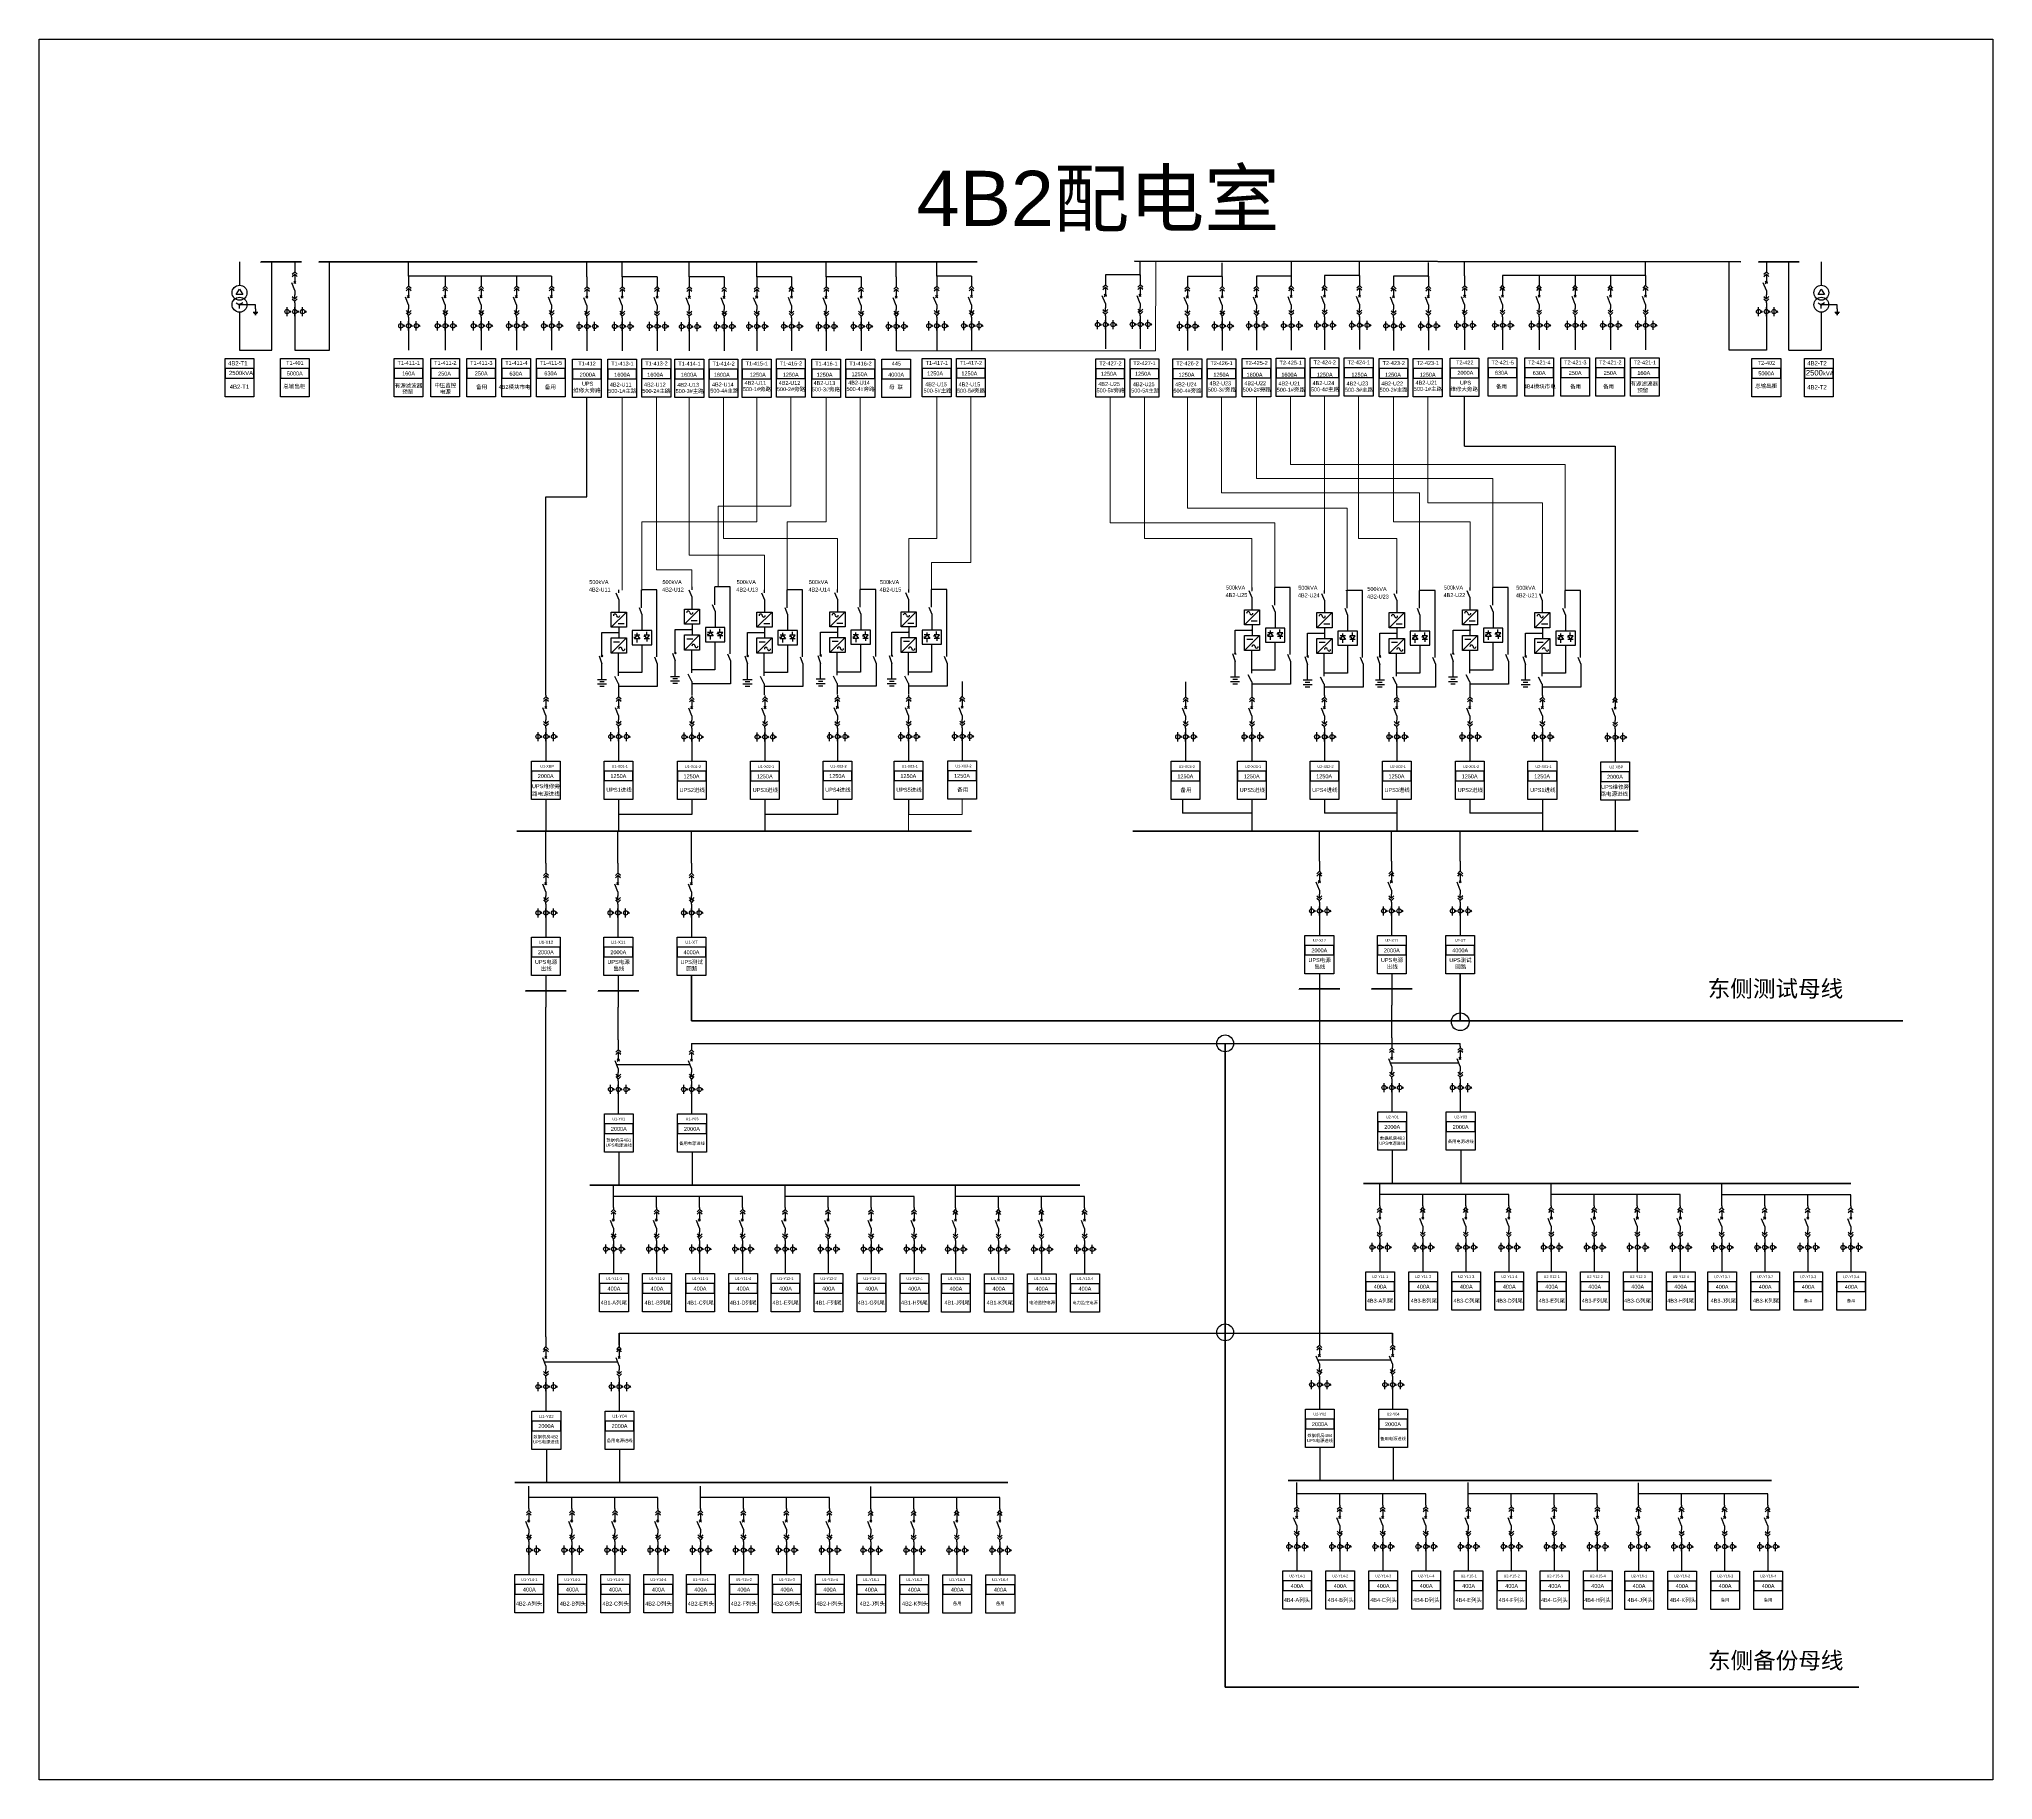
# Model space of a CAD drawing. Header units: millimetres. Extents: x -3460 to -460, y 6070 to 9130.
# Drawn here: x -1465.7 to -1111.5, y 6490.8 to 6806.5 of the extents above; entities that cross this region are included whole.
import ezdxf
from ezdxf.enums import TextEntityAlignment as Align

# ---------------------------------------------------------------- set-up
doc = ezdxf.new("R2010")
doc.units = ezdxf.units.MM
doc.header["$LTSCALE"] = 1000
doc.header["$MEASUREMENT"] = 0
for name, pattern in [('CENTER', [2, 1.25, -0.25, 0.25, -0.25]), ('CONTINOUS', [0]), ('HIDDEN', [0.375, 0.25, -0.125])]:
    doc.linetypes.add(name, pattern=pattern)
doc.styles.get("Standard").update_dxf_attribs({"font": 'arial.ttf'})

# ---------------------------------------------------------------- blocks, each defined once
blk = doc.blocks.new('DYDQAA03')
at = {"color": 0}
for points in [[(0, 0), (0, -1.5)], [(-2.1, -3.6), (0, -1.5)], [(-2.1, -5.6), (0, -3.5)], [(2.1, -3.6), (0, -1.5)], [(2.1, -5.6), (0, -3.5)], [(0, -3.5), (0, -7)]]:
    blk.add_lwpolyline(points, dxfattribs=at)
blk = doc.blocks.new('DYDQAA09')
at = {"color": 0}
blk.add_lwpolyline([(0, 0), (0, -3.5)], dxfattribs=at)
blk.add_lwpolyline([(0, 0), (0, -3.5)], dxfattribs=at)
blk.add_lwpolyline([(0, 0), (0, -3.5)], dxfattribs=at)
blk.add_lwpolyline([(0, 0), (0, -3.5)], dxfattribs=at)
blk.add_lwpolyline([(0, 0), (0, -3.5)], dxfattribs=at)
blk.add_lwpolyline([(0, 0), (0, -3.5)], dxfattribs=at)
blk.add_lwpolyline([(0, 0), (0, -3.5)], dxfattribs=at)
blk.add_lwpolyline([(0, 0), (0, -3.5)], dxfattribs=at)
blk.add_lwpolyline([(0, 0), (0, -3.5)], dxfattribs=at)
blk = doc.blocks.new('DYDQ0201')
at = {"color": 0}
for points in [[(0.9, -0.9), (-0.9, 0.9)], [(-0.9, -0.9), (0.9, 0.9)], [(0, -7), (-2.6, -0.4)]]:
    blk.add_lwpolyline(points, dxfattribs=at)
blk = doc.blocks.new('DYDQAA04')
at = {"color": 0}
for points in [[(0, -3.5), (0, 0)], [(-2.1, -1.4), (0, -3.5)], [(-2.1, -3.4), (0, -5.5)], [(2.1, -1.4), (0, -3.5)], [(2.1, -3.4), (0, -5.5)], [(0, -7), (0, -5.5)]]:
    blk.add_lwpolyline(points, dxfattribs=at)
blk = doc.blocks.new('A$C03DD39B5')
for p, q in [((417, 475), (283, 392)), ((417, 422), (283, 339)), ((350, 333), (350, 467))]:
    blk.add_line(p, q)
blk.add_lwpolyline([(700, 167), (0, 167)])
blk.add_circle((350, 167), 167)
blk = doc.blocks.new('DYDQAA05')
at = {"color": 0}
blk.add_lwpolyline([(0, 0), (0, -7)], dxfattribs=at)

msp = doc.modelspace()

# ---------------------------------------------------------------- linework, layer by layer
at = {"color": 0}
for p, q in [((-1429.32, 6766.07, 805.38), (-1429.32, 6761.82, -3805.55)), ((-1423.46, 6750.04, -3805.55), (-1423.46, 6766.07, -2020.17)), ((-1429.9, 6760.13, -3805.55), (-1429.32, 6761.15, -3805.55)), ((-1429.9, 6760.13, -3805.55), (-1429.32, 6761.15, -3805.55)), ((-1428.73, 6760.13, -3805.55), (-1429.9, 6760.13, -3805.55)), ((-1429.9, 6758.64, -3805.55), (-1429.32, 6758.3, -3805.55)), ((-1429.33, 6758.41, -3805.55), (-1429.42, 6758.31, -3805.55)), ((-1429.28, 6758.4, -3805.55), (-1429.41, 6758.27, -3805.55)), ((-1429.36, 6758.4, -3805.55), (-1429.41, 6758.35, -3805.55)), ((-1429.27, 6758.39, -3805.55), (-1429.41, 6758.25, -3805.55)), ((-1429.24, 6758.37, -3805.55), (-1429.38, 6758.23, -3805.55)), ((-1429.23, 6758.36, -3805.55), (-1429.37, 6758.22, -3805.55)), ((-1429.22, 6758.32, -3805.55), (-1429.34, 6758.2, -3805.55)), ((-1429.32, 6761.15, -3805.55), (-1428.73, 6760.13, -3805.55)), ((-1428.73, 6758.64, -3805.55), (-1429.32, 6758.3, -3805.55)), ((-1429.32, 6757.63, -3805.55), (-1429.32, 6758.3, -3805.55)), ((-1426.43, 6758.3, -3805.55), (-1429.32, 6758.3, -3805.55)), ((-1429.22, 6758.3, -3805.55), (-1429.31, 6758.2, -3805.55)), ((-1429.32, 6756.95, -3805.55), (-1429.32, 6750.04, -3805.55)), ((-1426.84, 6756.95, -3805.55), (-1426.02, 6756.95, -3805.55)), ((-1426.73, 6756.75, -3805.55), (-1426.12, 6756.75, -3805.55)), ((-1426.53, 6756.55, -3805.55), (-1426.33, 6756.55, -3805.55)), ((-1429.32, 6750.04, -3805.55), (-1423.46, 6750.04, -3805.55))]:
    msp.add_line(p, q, dxfattribs=at)
for p, q in [((-1413, 6750.04, -2020.17), (-1413, 6766.07, -2020.17)), ((-1398.67, 6763.49, -3403.39), (-1398.67, 6766.07, -2020.12)), ((-1366.34, 6763.38, 15949.79), (-1366.34, 6765.96, 17333.07)), ((-1359.94, 6763.38, 15258.15), (-1359.94, 6765.96, 16641.43)), ((-1347.78, 6763.35, 15949.79), (-1347.78, 6765.93, 17333.07)), ((-1335.57, 6763.38, 16644.16), (-1335.57, 6765.96, 18027.44)), ((-1322.96, 6763.37, 15258.15), (-1322.96, 6765.95, 16641.43)), ((-1310.28, 6763.38, 15949.79), (-1310.28, 6765.96, 17333.07)), ((-1302.94, 6763.49, -3403.44), (-1302.94, 6766.07, -2020.17)), ((-1266.03, 6763.62, -4221.38), (-1266.03, 6766.2, -2838.1)), ((-1251.16, 6763.33, 15949.79), (-1251.16, 6765.91, 17333.07)), ((-1238.64, 6763.41, 15949.79), (-1238.64, 6765.99, 17333.07)), ((-1226.28, 6763.49, 15949.79), (-1226.28, 6766.07, 17333.07)), ((-1213.77, 6763.37, 15949.79), (-1213.77, 6765.95, 17333.07)), ((-1207.23, 6763.56, 15444.73), (-1207.23, 6766.14, 16828.01)), ((-1174.44, 6763.58, 15949.84), (-1174.44, 6766.16, 17333.12)), ((-1159.3, 6750.04, -2020.22), (-1159.3, 6766.07, -2020.22)), ((-1148.43, 6750.04, -3805.6), (-1148.43, 6766.07, -2020.22)), ((-1142.57, 6766.07, 805.33), (-1142.57, 6761.82, -3805.6)), ((-1372.75, 6763.49, -3403.44), (-1398.67, 6763.49, -3403.44)), ((-1353.62, 6763.38, 15258.15), (-1359.94, 6763.38, 15258.15)), ((-1341.46, 6763.35, 15949.79), (-1347.78, 6763.35, 15949.79)), ((-1329.26, 6763.38, 16644.16), (-1335.57, 6763.38, 16644.16)), ((-1316.64, 6763.37, 15258.15), (-1322.96, 6763.37, 15258.15)), ((-1296.62, 6763.49, -3403.44), (-1302.94, 6763.49, -3403.44)), ((-1266.04, 6763.72, -4221.38), (-1272.36, 6763.72, -4221.38)), ((-1251.18, 6763.42, 15949.79), (-1257.49, 6763.42, 15949.79)), ((-1238.66, 6763.5, 15949.79), (-1244.98, 6763.5, 15949.79)), ((-1226.3, 6763.58, 15949.79), (-1232.62, 6763.58, 15949.79)), ((-1213.79, 6763.46, 15949.79), (-1220.11, 6763.46, 15949.79)), ((-1174.43, 6763.58, 15949.79), (-1200.36, 6763.58, 15949.79)), ((-1143.16, 6760.13, -3805.6), (-1142.57, 6761.15, -3805.6)), ((-1143.16, 6760.13, -3805.6), (-1142.57, 6761.15, -3805.6)), ((-1141.99, 6760.13, -3805.6), (-1143.16, 6760.13, -3805.6)), ((-1143.16, 6758.64, -3805.6), (-1142.57, 6758.3, -3805.6)), ((-1142.58, 6758.41, -3805.6), (-1142.68, 6758.31, -3805.6)), ((-1142.54, 6758.4, -3805.6), (-1142.67, 6758.27, -3805.6)), ((-1142.62, 6758.4, -3805.6), (-1142.67, 6758.35, -3805.6)), ((-1142.52, 6758.39, -3805.6), (-1142.66, 6758.25, -3805.6)), ((-1142.5, 6758.37, -3805.6), (-1142.64, 6758.23, -3805.6)), ((-1142.49, 6758.36, -3805.6), (-1142.63, 6758.22, -3805.6)), ((-1142.47, 6758.32, -3805.6), (-1142.59, 6758.2, -3805.6)), ((-1142.57, 6761.15, -3805.6), (-1141.99, 6760.13, -3805.6)), ((-1141.99, 6758.64, -3805.6), (-1142.57, 6758.3, -3805.6)), ((-1142.47, 6758.3, -3805.6), (-1142.57, 6758.2, -3805.6)), ((-1142.57, 6757.63, -3805.6), (-1142.57, 6758.3, -3805.6)), ((-1139.69, 6758.3, -3805.6), (-1142.57, 6758.3, -3805.6)), ((-1419.3, 6757.83, -2020.17), (-1419.3, 6756.19, -2020.17)), ((-1419.3, 6756.19, -2020.17), (-1419.3, 6750.04, -2020.17)), ((-1398.67, 6755.25, -1202.23), (-1398.67, 6753.61, -1202.23)), ((-1392.04, 6755.25, -1202.23), (-1392.04, 6753.61, -1202.23)), ((-1385.51, 6755.25, -1202.23), (-1385.51, 6753.61, -1202.23)), ((-1379.1, 6755.25, -1202.23), (-1379.1, 6753.61, -1202.23)), ((-1372.75, 6755.25, -1202.23), (-1372.75, 6753.61, -1202.23)), ((-1366.34, 6755.14, 18151.01), (-1366.34, 6753.5, 18151.01)), ((-1359.94, 6755.14, 17459.37), (-1359.94, 6753.5, 17459.37)), ((-1353.62, 6755.16, 18151.01), (-1353.62, 6753.52, 18151.01)), ((-1347.78, 6755.11, 18151.01), (-1347.78, 6753.47, 18151.01)), ((-1341.46, 6755.13, 18842.64), (-1341.46, 6753.49, 18842.64)), ((-1335.57, 6755.14, 18845.38), (-1335.57, 6753.5, 18845.38)), ((-1329.26, 6755.16, 19537.01), (-1329.26, 6753.52, 19537.01)), ((-1322.96, 6755.13, 17459.37), (-1322.96, 6753.49, 17459.37)), ((-1316.64, 6755.14, 18151.01), (-1316.64, 6753.5, 18151.01)), ((-1310.28, 6755.14, 18151.01), (-1310.28, 6753.5, 18151.01)), ((-1302.94, 6755.25, -1202.23), (-1302.94, 6753.61, -1202.23)), ((-1296.62, 6755.26, -510.59), (-1296.62, 6753.62, -510.59)), ((-1272.36, 6755.48, -2020.17), (-1272.36, 6753.84, -2020.17)), ((-1266.04, 6755.5, -1328.53), (-1266.04, 6753.86, -1328.53)), ((-1257.49, 6755.18, 18151.01), (-1257.49, 6753.54, 18151.01)), ((-1251.18, 6755.2, 18842.64), (-1251.18, 6753.56, 18842.64)), ((-1244.98, 6755.26, 18151.01), (-1244.98, 6753.62, 18151.01)), ((-1238.66, 6755.28, 18842.64), (-1238.66, 6753.64, 18842.64)), ((-1232.62, 6755.34, 18151.01), (-1232.62, 6753.7, 18151.01)), ((-1226.3, 6755.36, 18842.64), (-1226.3, 6753.72, 18842.64)), ((-1220.11, 6755.22, 18151.01), (-1220.11, 6753.58, 18151.01)), ((-1213.79, 6755.24, 18842.64), (-1213.79, 6753.6, 18842.64)), ((-1207.23, 6755.32, 17645.95), (-1207.23, 6753.68, 17645.95)), ((-1200.36, 6755.34, 18151.01), (-1200.36, 6753.7, 18151.01)), ((-1193.72, 6755.34, 18151.01), (-1193.72, 6753.7, 18151.01)), ((-1187.19, 6755.34, 18151.01), (-1187.19, 6753.7, 18151.01)), ((-1180.78, 6755.34, 18151.01), (-1180.78, 6753.7, 18151.01)), ((-1174.43, 6755.34, 18151.01), (-1174.43, 6753.7, 18151.01)), ((-1152.53, 6757.83, -2020.22), (-1152.53, 6756.19, -2020.22)), ((-1152.53, 6756.19, -2020.22), (-1152.53, 6750.04, -2020.22)), ((-1142.57, 6756.95, -3805.6), (-1142.57, 6750.04, -3805.6)), ((-1140.09, 6756.95, -3805.6), (-1139.28, 6756.95, -3805.6)), ((-1139.99, 6756.75, -3805.6), (-1139.38, 6756.75, -3805.6)), ((-1139.79, 6756.55, -3805.6), (-1139.59, 6756.55, -3805.6)), ((-1398.67, 6753.61, -1202.23), (-1398.67, 6750.04, -1202.23)), ((-1392.04, 6753.61, -1202.23), (-1392.04, 6750.04, -1202.23)), ((-1385.51, 6753.61, -1202.23), (-1385.51, 6750.04, -1202.23)), ((-1379.1, 6753.61, -1202.23), (-1379.1, 6750.04, -1202.23)), ((-1372.75, 6753.61, -1202.23), (-1372.75, 6750.04, -1202.23)), ((-1366.34, 6753.5, 18151.01), (-1366.34, 6749.93, 18151.01)), ((-1359.94, 6753.5, 17459.37), (-1359.94, 6749.94, 17459.37)), ((-1353.62, 6753.52, 18151.01), (-1353.62, 6749.95, 18151.01)), ((-1347.78, 6753.47, 18151.01), (-1347.78, 6749.91, 18151.01)), ((-1341.46, 6753.49, 18842.64), (-1341.46, 6749.92, 18842.64)), ((-1335.57, 6753.5, 18845.38), (-1335.57, 6749.94, 18845.38)), ((-1329.26, 6753.52, 19537.01), (-1329.26, 6749.95, 19537.01)), ((-1322.96, 6753.49, 17459.37), (-1322.96, 6749.92, 17459.37)), ((-1316.64, 6753.5, 18151.01), (-1316.64, 6749.94, 18151.01)), ((-1310.28, 6753.5, 18151.01), (-1310.28, 6749.93, 18151.01)), ((-1302.94, 6753.61, -1202.23), (-1302.94, 6750.04, -1202.23)), ((-1296.62, 6753.62, -510.59), (-1296.62, 6750.06, -510.59)), ((-1272.36, 6753.84, -2020.17), (-1272.36, 6750.27, -2020.17)), ((-1266.04, 6753.86, -1328.53), (-1266.04, 6750.29, -1328.53)), ((-1257.49, 6753.54, 18151.01), (-1257.49, 6749.98, 18151.01)), ((-1251.18, 6753.56, 18842.64), (-1251.18, 6749.99, 18842.64)), ((-1244.98, 6753.62, 18151.01), (-1244.98, 6750.06, 18151.01)), ((-1238.66, 6753.64, 18842.64), (-1238.66, 6750.07, 18842.64)), ((-1232.62, 6753.7, 18151.01), (-1232.62, 6750.14, 18151.01)), ((-1226.3, 6753.72, 18842.64), (-1226.3, 6750.15, 18842.64)), ((-1220.11, 6753.58, 18151.01), (-1220.11, 6750.02, 18151.01)), ((-1213.79, 6753.6, 18842.64), (-1213.79, 6750.03, 18842.64)), ((-1207.23, 6753.68, 17645.95), (-1207.23, 6750.11, 17645.95)), ((-1200.36, 6753.7, 18151.01), (-1200.36, 6750.13, 18151.01)), ((-1193.72, 6753.7, 18151.01), (-1193.72, 6750.13, 18151.01)), ((-1187.19, 6753.7, 18151.01), (-1187.19, 6750.13, 18151.01)), ((-1180.78, 6753.7, 18151.01), (-1180.78, 6750.13, 18151.01)), ((-1174.43, 6753.7, 18151.01), (-1174.43, 6750.13, 18151.01)), ((-1419.3, 6750.04, -2020.17), (-1413, 6750.04, -2020.17)), ((-1152.53, 6750.04, -2020.22), (-1159.3, 6750.04, -2020.22)), ((-1148.43, 6750.04, -3805.6), (-1142.57, 6750.04, -3805.6)), ((-1373.78, 6680.76, 17898.46), (-1373.78, 6679.12, 17898.46)), ((-1360.6, 6680.76, 16046.18), (-1360.6, 6679.12, 16046.18)), ((-1347.33, 6680.71, 16046.18), (-1347.33, 6679.07, 16046.18)), ((-1334.07, 6680.71, 16046.18), (-1334.07, 6679.07, 16046.18)), ((-1320.94, 6680.76, 16046.18), (-1320.94, 6679.12, 16046.18)), ((-1308.04, 6680.76, 16046.18), (-1308.04, 6679.12, 16046.18)), ((-1298.3, 6680.8, 47664.61), (-1298.3, 6679.16, 47664.61)), ((-1257.81, 6680.71, 18247.4), (-1257.81, 6679.07, 18247.4)), ((-1245.79, 6680.71, 18247.4), (-1245.79, 6679.07, 18247.4)), ((-1232.65, 6680.71, 18247.4), (-1232.65, 6679.07, 18247.4)), ((-1219.54, 6680.71, 18247.4), (-1219.54, 6679.07, 18247.4)), ((-1206.28, 6680.71, 18247.4), (-1206.28, 6679.07, 18247.4)), ((-1193.14, 6680.71, 18247.4), (-1193.14, 6679.07, 18247.4)), ((-1179.94, 6680.63, 19534.28), (-1179.94, 6678.99, 19534.28)), ((-1373.78, 6679.12, 17898.46), (-1373.78, 6675.55, 17898.46)), ((-1360.6, 6679.12, 16046.18), (-1360.6, 6675.55, 16046.18)), ((-1347.33, 6679.07, 16046.18), (-1347.33, 6675.51, 16046.18)), ((-1334.07, 6679.07, 16046.18), (-1334.07, 6675.51, 16046.18)), ((-1320.94, 6679.12, 16046.18), (-1320.94, 6675.55, 16046.18)), ((-1308.04, 6679.12, 16046.18), (-1308.04, 6675.55, 16046.18)), ((-1298.3, 6679.16, 47664.61), (-1298.3, 6675.59, 47664.61)), ((-1257.81, 6679.07, 18247.4), (-1257.81, 6675.51, 18247.4)), ((-1245.79, 6679.07, 18247.4), (-1245.79, 6675.51, 18247.4)), ((-1232.65, 6679.07, 18247.4), (-1232.65, 6675.51, 18247.4)), ((-1219.54, 6679.07, 18247.4), (-1219.54, 6675.51, 18247.4)), ((-1206.28, 6679.07, 18247.4), (-1206.28, 6675.51, 18247.4)), ((-1193.14, 6679.07, 18247.4), (-1193.14, 6675.51, 18247.4)), ((-1179.94, 6678.99, 19534.28), (-1179.94, 6675.43, 19534.28)), ((-1373.78, 6668.6, 17898.46), (-1373.78, 6662.88, 17898.46)), ((-1360.6, 6668.6, 1486.78), (-1360.6, 6662.83, 1486.78)), ((-1347.33, 6668.55, 16046.18), (-1347.33, 6665.85, 16046.18)), ((-1334.07, 6668.55, 16046.18), (-1334.07, 6662.83, 16046.18)), ((-1320.94, 6668.6, 16046.18), (-1320.94, 6665.85, 16046.18)), ((-1308.04, 6668.6, 16046.18), (-1308.04, 6665.85, 16046.18)), ((-1258.35, 6668.55, 19221.7), (-1258.35, 6666.09, 19221.7)), ((-1245.79, 6666.08, 19221.7), (-1258.35, 6666.08, 19221.7)), ((-1245.79, 6668.55, 19221.7), (-1245.79, 6662.78, 19221.7)), ((-1232.65, 6668.55, 19221.7), (-1232.65, 6666.08, 19221.7)), ((-1219.54, 6666.08, 19221.7), (-1232.65, 6666.08, 19221.7)), ((-1219.54, 6668.55, 19221.7), (-1219.54, 6662.79, 19221.7)), ((-1206.28, 6668.55, 19221.7), (-1206.28, 6666.08, 19221.7)), ((-1193.14, 6666.08, 19221.7), (-1206.28, 6666.08, 19221.7)), ((-1193.14, 6668.55, 19221.7), (-1193.14, 6662.88, 19221.7)), ((-1193.14, 6668.55, 19221.7), (-1193.14, 6666.08, 19221.7)), ((-1179.94, 6668.47, 19534.28), (-1179.94, 6662.75, 19534.28)), ((-1373.78, 6657.04, 16515.18), (-1373.78, 6662.88, 17898.46)), ((-1360.73, 6657.04, 16515.18), (-1360.73, 6662.88, 17898.46)), ((-1347.33, 6665.85, 16046.18), (-1360.6, 6665.85, 16046.18)), ((-1347.38, 6657.04, 16515.18), (-1347.38, 6662.88, 17898.46)), ((-1320.94, 6665.85, 16046.18), (-1334.07, 6665.85, 16046.18)), ((-1233.56, 6657.38, 4523.07), (-1233.56, 6662.88, 5906.34)), ((-1220.51, 6657.38, 4523.07), (-1220.51, 6662.88, 5906.34)), ((-1208.03, 6657.38, 4523.07), (-1208.03, 6662.88, 5906.34)), ((-1373.78, 6648.8, 18716.39), (-1373.78, 6647.16, 18716.39)), ((-1360.73, 6648.8, 18716.39), (-1360.73, 6647.16, 18716.39)), ((-1347.38, 6648.8, 18716.39), (-1347.38, 6647.16, 18716.39)), ((-1233.56, 6649.14, 6724.28), (-1233.56, 6647.5, 6724.28)), ((-1220.51, 6649.14, 6724.28), (-1220.51, 6647.5, 6724.28)), ((-1208.03, 6649.14, 6724.28), (-1208.03, 6647.5, 6724.28)), ((-1373.78, 6647.16, 18716.39), (-1373.78, 6643.59, 18716.39)), ((-1360.73, 6647.16, 18716.39), (-1360.73, 6643.59, 18716.39)), ((-1347.38, 6647.16, 18716.39), (-1347.38, 6643.59, 18716.39)), ((-1233.56, 6647.5, 6724.28), (-1233.56, 6643.93, 6724.28)), ((-1220.51, 6647.5, 6724.28), (-1220.51, 6643.93, 6724.28)), ((-1208.03, 6647.5, 6724.28), (-1208.03, 6643.93, 6724.28)), ((-1373.78, 6636.64, 18716.39), (-1373.78, 6630.92, 18716.39)), ((-1360.65, 6636.64, 18684.9), (-1360.65, 6630.92, 18684.9)), ((-1233.56, 6636.98, 6724.28), (-1233.56, 6631.26, 6724.28)), ((-1220.43, 6636.98, 6692.79), (-1220.43, 6631.26, 6692.79)), ((-1373.78, 6571.12, 15949.84), (-1373.78, 6630.92, 17333.12)), ((-1360.65, 6625.01, 15918.35), (-1360.65, 6630.92, 17301.63)), ((-1233.56, 6631.26, 5341), (-1233.56, 6569.97, 5341)), ((-1220.43, 6625.36, 3956.7), (-1220.43, 6631.26, 5339.97)), ((-1360.65, 6616.77, 18119.57), (-1360.65, 6615.13, 18119.57)), ((-1220.43, 6617.12, 6157.91), (-1220.43, 6615.48, 6157.91)), ((-1360.65, 6615.13, 18119.57), (-1360.65, 6611.57, 18119.57)), ((-1220.43, 6615.48, 6157.91), (-1220.43, 6611.91, 6157.91)), ((-1360.57, 6604.62, 18088.08), (-1360.57, 6598.63, 18559.63)), ((-1220.34, 6604.96, 6126.42), (-1220.34, 6598.97, 6597.97)), ((-1222.61, 6594.9, 5214.69), (-1222.61, 6598.97, 6597.97)), ((-1191.52, 6594.9, 5214.69), (-1191.52, 6598.97, 6597.97)), ((-1160.63, 6594.88, 5214.69), (-1160.63, 6598.95, 6597.97)), ((-1361.52, 6594.56, 15131.89), (-1361.52, 6598.63, 16515.17)), ((-1353.72, 6596.6, 16515.17), (-1361.52, 6596.6, 15823.53)), ((-1353.72, 6594.56, 16515.17), (-1353.72, 6596.6, 16515.17)), ((-1345.92, 6596.6, 17206.81), (-1353.72, 6596.6, 16515.17)), ((-1345.92, 6594.56, 17206.81), (-1345.92, 6596.6, 17206.81)), ((-1338.12, 6596.6, 17898.44), (-1345.92, 6596.6, 17206.81)), ((-1338.12, 6594.56, 17898.44), (-1338.12, 6596.6, 17898.44)), ((-1330.43, 6594.56, 15131.89), (-1330.43, 6598.63, 16515.17)), ((-1322.63, 6596.6, 16515.17), (-1330.43, 6596.6, 15823.53)), ((-1322.63, 6594.56, 16515.17), (-1322.63, 6596.6, 16515.17)), ((-1314.83, 6596.6, 17206.81), (-1322.63, 6596.6, 16515.17)), ((-1314.83, 6594.56, 17206.81), (-1314.83, 6596.6, 17206.81)), ((-1307.03, 6596.6, 17898.44), (-1314.83, 6596.6, 17206.81)), ((-1307.03, 6594.56, 17898.44), (-1307.03, 6596.6, 17898.44)), ((-1299.53, 6594.54, 15131.89), (-1299.53, 6598.61, 16515.17)), ((-1291.73, 6596.57, 16515.17), (-1299.53, 6596.57, 15823.53)), ((-1291.73, 6594.54, 16515.17), (-1291.73, 6596.57, 16515.17)), ((-1283.93, 6596.57, 17206.81), (-1291.73, 6596.57, 16515.17)), ((-1283.93, 6594.54, 17206.81), (-1283.93, 6596.57, 17206.81)), ((-1276.13, 6596.57, 17898.44), (-1283.93, 6596.57, 17206.81)), ((-1276.13, 6594.54, 17898.44), (-1276.13, 6596.57, 17898.44)), ((-1214.81, 6596.94, 6597.97), (-1222.61, 6596.94, 5906.33)), ((-1214.81, 6594.9, 6597.97), (-1214.81, 6596.94, 6597.97)), ((-1207.01, 6596.94, 7289.61), (-1214.81, 6596.94, 6597.97)), ((-1207.01, 6594.9, 7289.61), (-1207.01, 6596.94, 7289.61)), ((-1199.22, 6596.94, 7981.25), (-1207.01, 6596.94, 7289.61)), ((-1199.22, 6594.9, 7981.25), (-1199.22, 6596.94, 7981.25)), ((-1183.72, 6596.94, 6597.97), (-1191.52, 6596.94, 5906.33)), ((-1183.72, 6594.9, 6597.97), (-1183.72, 6596.94, 6597.97)), ((-1175.93, 6596.94, 7289.61), (-1183.72, 6596.94, 6597.97)), ((-1175.93, 6594.9, 7289.61), (-1175.93, 6596.94, 7289.61)), ((-1168.13, 6596.94, 7981.25), (-1175.93, 6596.94, 7289.61)), ((-1168.13, 6594.9, 7981.25), (-1168.13, 6596.94, 7981.25)), ((-1152.83, 6596.91, 6597.97), (-1160.63, 6596.91, 5906.33)), ((-1152.83, 6594.88, 6597.97), (-1152.83, 6596.91, 6597.97)), ((-1145.03, 6596.91, 7289.61), (-1152.83, 6596.91, 6597.97)), ((-1145.03, 6594.88, 7289.61), (-1145.03, 6596.91, 7289.61)), ((-1137.23, 6596.91, 7981.25), (-1145.03, 6596.91, 7289.61)), ((-1137.23, 6594.88, 7981.25), (-1137.23, 6596.91, 7981.25)), ((-1222.61, 6588.16, 7415.91), (-1222.61, 6586.52, 7415.91)), ((-1214.81, 6588.16, 8799.18), (-1214.81, 6586.52, 8799.18)), ((-1207.01, 6588.16, 9490.82), (-1207.01, 6586.52, 9490.82)), ((-1199.22, 6588.16, 10182.46), (-1199.22, 6586.52, 10182.46)), ((-1191.52, 6588.16, 7415.91), (-1191.52, 6586.52, 7415.91)), ((-1183.72, 6588.16, 8799.18), (-1183.72, 6586.52, 8799.18)), ((-1175.93, 6588.16, 9490.82), (-1175.93, 6586.52, 9490.82)), ((-1168.13, 6588.16, 10182.46), (-1168.13, 6586.52, 10182.46)), ((-1160.63, 6588.13, 7415.91), (-1160.63, 6586.49, 7415.91)), ((-1152.83, 6588.13, 8799.18), (-1152.83, 6586.49, 8799.18)), ((-1145.03, 6588.13, 9490.82), (-1145.03, 6586.49, 9490.82)), ((-1137.23, 6588.13, 10182.46), (-1137.23, 6586.49, 10182.46)), ((-1361.52, 6587.81, 17333.11), (-1361.52, 6586.17, 17333.11)), ((-1361.52, 6586.17, 17333.11), (-1361.52, 6582.61, 17333.11)), ((-1353.72, 6587.81, 18716.38), (-1353.72, 6586.17, 18716.38)), ((-1353.72, 6586.17, 18716.38), (-1353.72, 6582.61, 18716.38)), ((-1345.92, 6587.81, 19408.02), (-1345.92, 6586.17, 19408.02)), ((-1345.92, 6586.17, 19408.02), (-1345.92, 6582.61, 19408.02)), ((-1338.12, 6587.81, 20099.66), (-1338.12, 6586.17, 20099.66)), ((-1338.12, 6586.17, 20099.66), (-1338.12, 6582.61, 20099.66)), ((-1330.43, 6587.81, 17333.11), (-1330.43, 6586.17, 17333.11)), ((-1330.43, 6586.17, 17333.11), (-1330.43, 6582.61, 17333.11)), ((-1322.63, 6587.81, 18716.38), (-1322.63, 6586.17, 18716.38)), ((-1322.63, 6586.17, 18716.38), (-1322.63, 6582.61, 18716.38)), ((-1314.83, 6587.81, 19408.02), (-1314.83, 6586.17, 19408.02)), ((-1314.83, 6586.17, 19408.02), (-1314.83, 6582.61, 19408.02)), ((-1307.03, 6587.81, 20099.66), (-1307.03, 6586.17, 20099.66)), ((-1307.03, 6586.17, 20099.66), (-1307.03, 6582.61, 20099.66)), ((-1299.53, 6587.79, 17333.11), (-1299.53, 6586.15, 17333.11)), ((-1299.53, 6586.15, 17333.11), (-1299.53, 6582.58, 17333.11)), ((-1291.73, 6587.79, 18716.38), (-1291.73, 6586.15, 18716.38)), ((-1291.73, 6586.15, 18716.38), (-1291.73, 6582.58, 18716.38)), ((-1283.93, 6587.79, 19408.02), (-1283.93, 6586.15, 19408.02)), ((-1283.93, 6586.15, 19408.02), (-1283.93, 6582.58, 19408.02)), ((-1276.13, 6587.79, 20099.66), (-1276.13, 6586.15, 20099.66)), ((-1276.13, 6586.15, 20099.66), (-1276.13, 6582.58, 20099.66)), ((-1222.61, 6586.52, 7415.91), (-1222.61, 6582.95, 7415.91)), ((-1214.81, 6586.52, 8799.18), (-1214.81, 6582.95, 8799.18)), ((-1207.01, 6586.52, 9490.82), (-1207.01, 6582.95, 9490.82)), ((-1199.22, 6586.52, 10182.46), (-1199.22, 6582.95, 10182.46)), ((-1191.52, 6586.52, 7415.91), (-1191.52, 6582.95, 7415.91)), ((-1183.72, 6586.52, 8799.18), (-1183.72, 6582.95, 8799.18)), ((-1175.93, 6586.52, 9490.82), (-1175.93, 6582.95, 9490.82)), ((-1168.13, 6586.52, 10182.46), (-1168.13, 6582.95, 10182.46)), ((-1160.63, 6586.49, 7415.91), (-1160.63, 6582.92, 7415.91)), ((-1152.83, 6586.49, 8799.18), (-1152.83, 6582.92, 8799.18)), ((-1145.03, 6586.49, 9490.82), (-1145.03, 6582.92, 9490.82)), ((-1137.23, 6586.49, 10182.46), (-1137.23, 6582.92, 10182.46)), ((-1373.78, 6562.88, 18151.06), (-1373.78, 6561.24, 18151.06)), ((-1373.78, 6561.24, 18151.06), (-1373.78, 6557.67, 18151.06)), ((-1233.56, 6563.22, 7542.22), (-1233.56, 6561.58, 7542.22)), ((-1233.56, 6561.58, 7542.22), (-1233.56, 6558.02, 7542.22)), ((-1373.7, 6550.72, 18119.57), (-1373.7, 6544.73, 18591.11)), ((-1233.48, 6551.06, 7510.73), (-1233.48, 6545.08, 7982.28)), ((-1376.87, 6539.98, -6304.14), (-1376.87, 6544.05, -4920.86)), ((-1345.78, 6539.98, -6304.14), (-1345.78, 6544.05, -4920.86)), ((-1314.89, 6539.95, -6304.14), (-1314.89, 6544.02, -4920.86)), ((-1237.67, 6540.64, -16221.33), (-1237.67, 6544.71, -14838.06)), ((-1229.87, 6542.67, -14838.06), (-1237.67, 6542.67, -15529.7)), ((-1229.87, 6540.64, -14838.06), (-1229.87, 6542.67, -14838.06)), ((-1222.07, 6542.67, -14146.42), (-1229.87, 6542.67, -14838.06)), ((-1222.07, 6540.64, -14146.42), (-1222.07, 6542.67, -14146.42)), ((-1214.27, 6542.67, -13454.78), (-1222.07, 6542.67, -14146.42)), ((-1214.27, 6540.64, -13454.78), (-1214.27, 6542.67, -13454.78)), ((-1206.58, 6540.64, -16221.33), (-1206.58, 6544.71, -14838.06)), ((-1198.78, 6542.67, -14838.06), (-1206.58, 6542.67, -15529.7)), ((-1198.78, 6540.64, -14838.06), (-1198.78, 6542.67, -14838.06)), ((-1190.98, 6542.67, -14146.42), (-1198.78, 6542.67, -14838.06)), ((-1190.98, 6540.64, -14146.42), (-1190.98, 6542.67, -14146.42)), ((-1183.18, 6542.67, -13454.78), (-1190.98, 6542.67, -14146.42)), ((-1183.18, 6540.64, -13454.78), (-1183.18, 6542.67, -13454.78)), ((-1175.68, 6540.61, -16221.33), (-1175.68, 6544.68, -14838.06)), ((-1167.89, 6542.65, -14838.06), (-1175.68, 6542.65, -15529.7)), ((-1167.89, 6540.61, -14838.06), (-1167.89, 6542.65, -14838.06)), ((-1160.09, 6542.65, -14146.42), (-1167.89, 6542.65, -14838.06)), ((-1160.09, 6540.61, -14146.42), (-1160.09, 6542.65, -14146.42)), ((-1152.29, 6542.65, -13454.78), (-1160.09, 6542.65, -14146.42)), ((-1152.29, 6540.61, -13454.78), (-1152.29, 6542.65, -13454.78)), ((-1369.07, 6542.01, -4920.86), (-1376.87, 6542.01, -5612.5)), ((-1369.07, 6539.98, -4920.86), (-1369.07, 6542.01, -4920.86)), ((-1361.27, 6542.01, -4229.22), (-1369.07, 6542.01, -4920.86)), ((-1361.27, 6539.98, -4229.22), (-1361.27, 6542.01, -4229.22)), ((-1353.48, 6542.01, -3537.58), (-1361.27, 6542.01, -4229.22)), ((-1353.48, 6539.98, -3537.58), (-1353.48, 6542.01, -3537.58)), ((-1337.98, 6542.01, -4920.86), (-1345.78, 6542.01, -5612.5)), ((-1337.98, 6539.98, -4920.86), (-1337.98, 6542.01, -4920.86)), ((-1330.19, 6542.01, -4229.22), (-1337.98, 6542.01, -4920.86)), ((-1330.19, 6539.98, -4229.22), (-1330.19, 6542.01, -4229.22)), ((-1322.39, 6542.01, -3537.58), (-1330.19, 6542.01, -4229.22)), ((-1322.39, 6539.98, -3537.58), (-1322.39, 6542.01, -3537.58)), ((-1307.09, 6541.99, -4920.86), (-1314.89, 6541.99, -5612.5)), ((-1307.09, 6539.95, -4920.86), (-1307.09, 6541.99, -4920.86)), ((-1299.29, 6541.99, -4229.22), (-1307.09, 6541.99, -4920.86)), ((-1299.29, 6539.95, -4229.22), (-1299.29, 6541.99, -4229.22)), ((-1291.49, 6541.99, -3537.58), (-1299.29, 6541.99, -4229.22)), ((-1291.49, 6539.95, -3537.58), (-1291.49, 6541.99, -3537.58)), ((-1376.87, 6533.23, -4102.92), (-1376.87, 6531.59, -4102.92)), ((-1376.87, 6531.59, -4102.92), (-1376.87, 6528.03, -4102.92)), ((-1369.07, 6533.23, -2719.65), (-1369.07, 6531.59, -2719.65)), ((-1369.07, 6531.59, -2719.65), (-1369.07, 6528.03, -2719.65)), ((-1361.27, 6533.23, -2028.01), (-1361.27, 6531.59, -2028.01)), ((-1361.27, 6531.59, -2028.01), (-1361.27, 6528.03, -2028.01)), ((-1353.48, 6533.23, -1336.37), (-1353.48, 6531.59, -1336.37)), ((-1353.48, 6531.59, -1336.37), (-1353.48, 6528.03, -1336.37)), ((-1345.78, 6533.23, -4102.92), (-1345.78, 6531.59, -4102.92)), ((-1345.78, 6531.59, -4102.92), (-1345.78, 6528.03, -4102.92)), ((-1337.98, 6533.23, -2719.65), (-1337.98, 6531.59, -2719.65)), ((-1337.98, 6531.59, -2719.65), (-1337.98, 6528.03, -2719.65)), ((-1330.19, 6533.23, -2028.01), (-1330.19, 6531.59, -2028.01)), ((-1330.19, 6531.59, -2028.01), (-1330.19, 6528.03, -2028.01)), ((-1322.39, 6533.23, -1336.37), (-1322.39, 6531.59, -1336.37)), ((-1322.39, 6531.59, -1336.37), (-1322.39, 6528.03, -1336.37)), ((-1314.89, 6533.21, -4102.92), (-1314.89, 6531.57, -4102.92)), ((-1314.89, 6531.57, -4102.92), (-1314.89, 6528, -4102.92)), ((-1307.09, 6533.21, -2719.65), (-1307.09, 6531.57, -2719.65)), ((-1307.09, 6531.57, -2719.65), (-1307.09, 6528, -2719.65)), ((-1299.29, 6533.21, -2028.01), (-1299.29, 6531.57, -2028.01)), ((-1299.29, 6531.57, -2028.01), (-1299.29, 6528, -2028.01)), ((-1291.49, 6533.21, -1336.37), (-1291.49, 6531.57, -1336.37)), ((-1291.49, 6531.57, -1336.37), (-1291.49, 6528, -1336.37)), ((-1237.67, 6533.89, -14020.12), (-1237.67, 6532.25, -14020.12)), ((-1237.67, 6532.25, -14020.12), (-1237.67, 6528.68, -14020.12)), ((-1229.87, 6533.89, -12636.84), (-1229.87, 6532.25, -12636.84)), ((-1229.87, 6532.25, -12636.84), (-1229.87, 6528.68, -12636.84)), ((-1222.07, 6533.89, -11945.21), (-1222.07, 6532.25, -11945.21)), ((-1222.07, 6532.25, -11945.21), (-1222.07, 6528.68, -11945.21)), ((-1214.27, 6533.89, -11253.57), (-1214.27, 6532.25, -11253.57)), ((-1214.27, 6532.25, -11253.57), (-1214.27, 6528.68, -11253.57)), ((-1206.58, 6533.89, -14020.12), (-1206.58, 6532.25, -14020.12)), ((-1206.58, 6532.25, -14020.12), (-1206.58, 6528.68, -14020.12)), ((-1198.78, 6533.89, -12636.84), (-1198.78, 6532.25, -12636.84)), ((-1198.78, 6532.25, -12636.84), (-1198.78, 6528.68, -12636.84)), ((-1190.98, 6533.89, -11945.21), (-1190.98, 6532.25, -11945.21)), ((-1190.98, 6532.25, -11945.21), (-1190.98, 6528.68, -11945.21)), ((-1183.18, 6533.89, -11253.57), (-1183.18, 6532.25, -11253.57)), ((-1183.18, 6532.25, -11253.57), (-1183.18, 6528.68, -11253.57)), ((-1175.68, 6533.86, -14020.12), (-1175.68, 6532.22, -14020.12)), ((-1175.68, 6532.22, -14020.12), (-1175.68, 6528.66, -14020.12)), ((-1167.89, 6533.86, -12636.84), (-1167.89, 6532.22, -12636.84)), ((-1167.89, 6532.22, -12636.84), (-1167.89, 6528.66, -12636.84)), ((-1160.09, 6533.86, -11945.21), (-1160.09, 6532.22, -11945.21)), ((-1160.09, 6532.22, -11945.21), (-1160.09, 6528.66, -11945.21)), ((-1152.29, 6533.86, -11253.57), (-1152.29, 6532.22, -11253.57)), ((-1152.29, 6532.22, -11253.57), (-1152.29, 6528.66, -11253.57))]:
    msp.add_line(p, q)
at = {"color": 1, "lineweight": 20}
for p, q in [((-1263.24, 6749.93, 18151.01), (-1263.22, 6766.21, -2838.1)), ((-1310.28, 6749.93, 18151.01), (-1263.24, 6749.93, 18151.01))]:
    msp.add_line(p, q, dxfattribs=at)
at = {"color": 0, "linetype": 'CENTER', "ltscale": 0.5}
msp.add_line((-1426.43, 6757.56, -3805.55), (-1426.43, 6758.3, -3805.55), dxfattribs=at)
at = {"linetype": 'CENTER', "ltscale": 0.5}
msp.add_line((-1139.69, 6757.56, -3805.6), (-1139.69, 6758.3, -3805.6), dxfattribs=at)
at = {"color": 5, "lineweight": 30}
for p, q in [((-1366.34, 6723.47, 15697.24), (-1366.34, 6741.49, 17333.07)), ((-1207.23, 6732.66, 15192.18), (-1207.23, 6741.67, 16828.01)), ((-1207.23, 6732.66, 15192.18), (-1179.94, 6732.66, 15192.18)), ((-1179.94, 6732.66, 15192.18), (-1179.94, 6687.38, 17333.07)), ((-1373.78, 6687.51, 15697.24), (-1373.78, 6723.47, 15697.24)), ((-1373.78, 6723.47, 15697.24), (-1366.34, 6723.47, 15697.24))]:
    msp.add_line(p, q, dxfattribs=at)
at = {"color": 6, "lineweight": 20}
for p, q in [((-1359.94, 6741.49, 16641.43), (-1359.94, 6706.51, 16641.43)), ((-1353.75, 6741.51, 17333.07), (-1353.75, 6710.22, 17333.07)), ((-1347.78, 6741.47, 17333.07), (-1347.78, 6712.88, 17333.07)), ((-1341.6, 6741.48, 18024.71), (-1341.6, 6715.88, 18024.71)), ((-1302.94, 6741.6, -2020.17), (-1302.94, 6715.88, -2020.17)), ((-1265.29, 6741.55, -26779.8), (-1265.29, 6715.88, -26779.8)), ((-1232.62, 6741.69, 17333.07), (-1232.62, 6706.48, 17333.07)), ((-1226.44, 6741.71, 18024.71), (-1226.44, 6715.88, 18024.71)), ((-1220.11, 6741.58, 17333.07), (-1220.11, 6718.92, 17333.07)), ((-1213.93, 6741.59, 18024.71), (-1213.93, 6722.4, 18024.71)), ((-1213.93, 6722.4, 18024.71), (-1193.11, 6722.4, 18024.71)), ((-1193.11, 6722.4, 18024.71), (-1193.11, 6706.48, 17333.07)), ((-1341.6, 6715.88, -7426.57), (-1320.9, 6715.88, -7426.57)), ((-1320.9, 6715.88, -7426.57), (-1320.9, 6706.65, 17333.07)), ((-1302.94, 6715.88, -27471.44), (-1308, 6715.88, -27471.44)), ((-1308, 6715.88, -27471.44), (-1308, 6706.65, 17333.07)), ((-1265.29, 6715.88, -26779.8), (-1245.78, 6715.88, -26779.8)), ((-1245.78, 6715.88, -26779.8), (-1245.78, 6708.56, -12084.15)), ((-1226.44, 6715.88, 18024.71), (-1219.51, 6715.88, 18024.71)), ((-1220.11, 6718.92, 17333.07), (-1206.24, 6718.92, 17333.07)), ((-1219.51, 6715.88, 18024.71), (-1219.51, 6706.48, 17333.07)), ((-1206.24, 6718.92, 17333.07), (-1206.24, 6707.02, 17333.07)), ((-1347.78, 6712.88, -8118.21), (-1334.14, 6712.88, -8118.21)), ((-1334.14, 6712.88, -8118.21), (-1334.14, 6706.58, 17333.07)), ((-1353.75, 6710.22, -8118.21), (-1347.31, 6710.22, 17333.07)), ((-1347.31, 6710.22, 17333.07), (-1347.31, 6706.88, 17333.07)), ((-1245.78, 6708.56, -12084.15), (-1245.78, 6706.35, -12084.15))]:
    msp.add_line(p, q, dxfattribs=at)
at = {"color": 4, "lineweight": 20}
for p, q in [((-1335.57, 6718.92, 42784.34), (-1335.57, 6741.49, 18027.44)), ((-1329.39, 6721.74, 42784.34), (-1329.39, 6741.51, 18719.08)), ((-1322.96, 6718.92, 42784.34), (-1322.96, 6741.48, 16641.43)), ((-1316.78, 6741.5, 17333.07), (-1316.78, 6718.92, 17333.07)), ((-1296.76, 6741.62, -1328.53), (-1296.76, 6711.57, -1328.53)), ((-1271.47, 6741.54, -27471.44), (-1271.47, 6718.76, -27471.44)), ((-1257.49, 6741.54, 17333.07), (-1257.49, 6721.41, 17333.07)), ((-1251.31, 6741.55, 18024.71), (-1251.31, 6724.19, 18024.71)), ((-1244.98, 6741.62, 17333.07), (-1244.98, 6726.8, 17333.07)), ((-1238.8, 6741.63, 18024.71), (-1238.8, 6729.35, 18024.71)), ((-1244.98, 6726.8, 17333.07), (-1202.12, 6726.8, 17333.07)), ((-1238.8, 6729.35, 18024.71), (-1188.99, 6729.35, 18024.71)), ((-1202.12, 6726.8, 17333.07), (-1202.12, 6707.02, 17333.07)), ((-1188.99, 6729.35, 18024.71), (-1188.99, 6706.48, 17333.07)), ((-1251.31, 6724.19, 18024.71), (-1215.39, 6724.19, 18024.71)), ((-1215.39, 6724.19, 18024.71), (-1215.39, 6706.48, 17333.07)), ((-1342.55, 6707.12, 42784.34), (-1342.55, 6721.74, 42784.34)), ((-1342.55, 6721.74, 42784.34), (-1329.39, 6721.74, 42784.34)), ((-1257.49, 6721.41, 17333.07), (-1228.5, 6721.41, 17333.07)), ((-1228.5, 6721.41, 17333.07), (-1228.5, 6706.48, 17333.07)), ((-1356.41, 6707.9, 17333.07), (-1356.41, 6718.92, 17333.07)), ((-1356.41, 6718.92, 17333.07), (-1335.57, 6718.92, 17333.07)), ((-1330.02, 6706.58, 17333.07), (-1330.02, 6718.92, 17333.07)), ((-1330.02, 6718.92, 17333.07), (-1322.96, 6718.92, 17333.07)), ((-1316.78, 6706.65, 17333.07), (-1316.78, 6718.92, 17333.07)), ((-1271.47, 6718.76, -27471.44), (-1241.63, 6718.76, -27471.44)), ((-1241.63, 6718.76, -27471.44), (-1241.63, 6707.02, 17333.07)), ((-1303.88, 6711.57, -26779.8), (-1303.88, 6706.65, 17333.07)), ((-1296.76, 6711.57, -26779.8), (-1303.88, 6711.57, -26779.8)), ((-1356.41, 6707.9, 17333.07), (-1356.41, 6706.45, 17333.07))]:
    msp.add_line(p, q, dxfattribs=at)
at = {"color": 3, "lineweight": -2}
for p, q in [((-1361.11, 6706.06, 17333.07), (-1360.58, 6704.78, 17333.07)), ((-1360.54, 6706.06, 17333.07), (-1360.54, 6706.58, 17333.07)), ((-1353.64, 6706.58, 17333.07), (-1356.42, 6706.58, 17333.07)), ((-1356.42, 6703.36, 17333.07), (-1356.42, 6706.58, 17333.07)), ((-1353.64, 6706.58, 17333.07), (-1356.42, 6706.58, 17333.07)), ((-1347.85, 6706.6, 17333.07), (-1347.31, 6705.32, 17333.07)), ((-1347.31, 6705.32, 17333.07), (-1347.31, 6703.14, 17333.07)), ((-1347.28, 6706.6, 17333.07), (-1347.28, 6707.12, 17333.07)), ((-1340.38, 6707.12, 17333.07), (-1343.16, 6707.12, 17333.07)), ((-1343.16, 6703.9, 17333.07), (-1343.16, 6707.12, 17333.07)), ((-1340.38, 6707.12, 17333.07), (-1343.16, 6707.12, 17333.07)), ((-1334.71, 6706.06, 17333.07), (-1334.18, 6704.78, 17333.07)), ((-1334.14, 6706.06, 17333.07), (-1334.14, 6706.58, 17333.07)), ((-1327.24, 6706.58, 17333.07), (-1330.02, 6706.58, 17333.07)), ((-1330.02, 6703.36, 17333.07), (-1330.02, 6706.58, 17333.07)), ((-1327.24, 6706.58, 17333.07), (-1330.02, 6706.58, 17333.07)), ((-1321.47, 6706.13, 17333.07), (-1320.93, 6704.85, 17333.07)), ((-1320.9, 6706.13, 17333.07), (-1320.9, 6706.65, 17333.07)), ((-1313.99, 6706.65, 17333.07), (-1316.78, 6706.65, 17333.07)), ((-1316.78, 6703.43, 17333.07), (-1316.78, 6706.65, 17333.07)), ((-1313.99, 6706.65, 17333.07), (-1316.78, 6706.65, 17333.07)), ((-1308.57, 6706.13, 17333.07), (-1308.03, 6704.85, 17333.07)), ((-1308, 6706.13, 17333.07), (-1308, 6706.65, 17333.07)), ((-1301.09, 6706.65, 17333.07), (-1303.88, 6706.65, 17333.07)), ((-1303.88, 6703.43, 17333.07), (-1303.88, 6706.65, 17333.07)), ((-1301.09, 6706.65, 17333.07), (-1303.88, 6706.65, 17333.07)), ((-1246.32, 6706.49, 17333.07), (-1245.79, 6705.22, 17333.07)), ((-1245.79, 6705.22, 17333.07), (-1245.79, 6703.03, 17333.07)), ((-1245.75, 6706.5, 17333.07), (-1245.75, 6707.02, 17333.07)), ((-1238.85, 6707.02, 17333.07), (-1241.63, 6707.02, 17333.07)), ((-1241.63, 6703.8, 17333.07), (-1241.63, 6707.02, 17333.07)), ((-1238.85, 6707.02, 17333.07), (-1241.63, 6707.02, 17333.07)), ((-1233.19, 6705.96, 17333.07), (-1232.65, 6704.68, 17333.07)), ((-1232.62, 6705.96, 17333.07), (-1232.62, 6706.48, 17333.07)), ((-1225.72, 6706.48, 17333.07), (-1228.5, 6706.48, 17333.07)), ((-1228.5, 6703.26, 17333.07), (-1228.5, 6706.48, 17333.07)), ((-1225.72, 6706.48, 17333.07), (-1228.5, 6706.48, 17333.07)), ((-1220.08, 6705.96, 17333.07), (-1219.54, 6704.68, 17333.07)), ((-1219.51, 6705.96, 17333.07), (-1219.51, 6706.48, 17333.07)), ((-1212.6, 6706.48, 17333.07), (-1215.39, 6706.48, 17333.07)), ((-1215.39, 6703.26, 17333.07), (-1215.39, 6706.48, 17333.07)), ((-1212.6, 6706.48, 17333.07), (-1215.39, 6706.48, 17333.07)), ((-1206.81, 6706.49, 17333.07), (-1206.28, 6705.22, 17333.07)), ((-1206.28, 6705.22, 17333.07), (-1206.28, 6703.03, 17333.07)), ((-1206.24, 6706.5, 17333.07), (-1206.24, 6707.02, 17333.07)), ((-1199.34, 6707.02, 17333.07), (-1202.12, 6707.02, 17333.07)), ((-1202.12, 6703.8, 17333.07), (-1202.12, 6707.02, 17333.07)), ((-1199.34, 6707.02, 17333.07), (-1202.12, 6707.02, 17333.07)), ((-1193.68, 6705.96, 17333.07), (-1193.15, 6704.68, 17333.07)), ((-1193.11, 6705.96, 17333.07), (-1193.11, 6706.48, 17333.07)), ((-1186.21, 6706.48, 17333.07), (-1188.99, 6706.48, 17333.07)), ((-1188.99, 6703.26, 17333.07), (-1188.99, 6706.48, 17333.07)), ((-1186.21, 6706.48, 17333.07), (-1188.99, 6706.48, 17333.07)), ((-1359.19, 6702.56, 17333.07), (-1361.93, 6699.83, 17333.07)), ((-1361.93, 6702.56, 17333.07), (-1359.19, 6702.56, 17333.07)), ((-1361.93, 6699.83, 17333.07), (-1361.93, 6702.56, 17333.07)), ((-1360.58, 6704.78, 17333.07), (-1360.58, 6702.6, 17333.07)), ((-1359.19, 6702.56, 17333.07), (-1359.19, 6699.83, 17333.07)), ((-1356.89, 6703.38, 17333.07), (-1356.36, 6702.1, 17333.07)), ((-1356.36, 6702.1, 17333.07), (-1356.36, 6699.22, 17333.07)), ((-1345.93, 6703.1, 17333.07), (-1348.66, 6700.36, 17333.07)), ((-1348.66, 6703.1, 17333.07), (-1345.93, 6703.1, 17333.07)), ((-1348.66, 6700.36, 17333.07), (-1348.66, 6703.1, 17333.07)), ((-1345.93, 6703.1, 17333.07), (-1345.93, 6700.36, 17333.07)), ((-1343.63, 6703.92, 17333.07), (-1343.1, 6702.64, 17333.07)), ((-1343.1, 6702.64, 17333.07), (-1343.1, 6699.76, 17333.07)), ((-1332.79, 6702.56, 17333.07), (-1335.53, 6699.83, 17333.07)), ((-1335.53, 6702.56, 17333.07), (-1332.79, 6702.56, 17333.07)), ((-1335.53, 6699.83, 17333.07), (-1335.53, 6702.56, 17333.07)), ((-1334.18, 6704.78, 17333.07), (-1334.18, 6702.6, 17333.07)), ((-1332.79, 6702.56, 17333.07), (-1332.79, 6699.83, 17333.07)), ((-1330.49, 6703.38, 17333.07), (-1329.96, 6702.1, 17333.07)), ((-1329.96, 6702.1, 17333.07), (-1329.96, 6699.22, 17333.07)), ((-1319.55, 6702.63, 17333.07), (-1322.28, 6699.89, 17333.07)), ((-1322.28, 6702.63, 17333.07), (-1319.55, 6702.63, 17333.07)), ((-1322.28, 6699.89, 17333.07), (-1322.28, 6702.63, 17333.07)), ((-1320.93, 6704.85, 17333.07), (-1320.93, 6702.67, 17333.07)), ((-1319.55, 6702.63, 17333.07), (-1319.55, 6699.89, 17333.07)), ((-1317.25, 6703.45, 17333.07), (-1316.71, 6702.17, 17333.07)), ((-1316.71, 6702.17, 17333.07), (-1316.71, 6699.29, 17333.07)), ((-1306.65, 6702.63, 17333.07), (-1309.38, 6699.89, 17333.07)), ((-1309.38, 6702.63, 17333.07), (-1306.65, 6702.63, 17333.07)), ((-1309.38, 6699.89, 17333.07), (-1309.38, 6702.63, 17333.07)), ((-1308.03, 6704.85, 17333.07), (-1308.03, 6702.67, 17333.07)), ((-1306.65, 6702.63, 17333.07), (-1306.65, 6699.89, 17333.07)), ((-1304.35, 6703.45, 17333.07), (-1303.82, 6702.17, 17333.07)), ((-1303.82, 6702.17, 17333.07), (-1303.82, 6699.29, 17333.07)), ((-1244.41, 6703, 17333.07), (-1247.14, 6700.26, 17333.07)), ((-1247.14, 6703, 17333.07), (-1244.41, 6703, 17333.07)), ((-1247.14, 6700.26, 17333.07), (-1247.14, 6703, 17333.07)), ((-1244.41, 6703, 17333.07), (-1244.41, 6700.26, 17333.07)), ((-1242.1, 6703.81, 17333.07), (-1241.57, 6702.54, 17333.07)), ((-1241.57, 6702.54, 17333.07), (-1241.57, 6699.66, 17333.07)), ((-1231.27, 6702.46, 17333.07), (-1234, 6699.72, 17333.07)), ((-1234, 6702.46, 17333.07), (-1231.27, 6702.46, 17333.07)), ((-1234, 6699.72, 17333.07), (-1234, 6702.46, 17333.07)), ((-1232.65, 6704.68, 17333.07), (-1232.65, 6702.5, 17333.07)), ((-1231.27, 6702.46, 17333.07), (-1231.27, 6699.72, 17333.07)), ((-1228.97, 6703.28, 17333.07), (-1228.44, 6702, 17333.07)), ((-1228.44, 6702, 17333.07), (-1228.44, 6699.12, 17333.07)), ((-1218.16, 6702.46, 17333.07), (-1220.89, 6699.72, 17333.07)), ((-1220.89, 6702.46, 17333.07), (-1218.16, 6702.46, 17333.07)), ((-1220.89, 6699.72, 17333.07), (-1220.89, 6702.46, 17333.07)), ((-1219.54, 6704.68, 17333.07), (-1219.54, 6702.5, 17333.07)), ((-1218.16, 6702.46, 17333.07), (-1218.16, 6699.72, 17333.07)), ((-1215.86, 6703.28, 17333.07), (-1215.33, 6702, 17333.07)), ((-1215.33, 6702, 17333.07), (-1215.33, 6699.12, 17333.07)), ((-1204.9, 6703, 17333.07), (-1207.63, 6700.26, 17333.07)), ((-1207.63, 6703, 17333.07), (-1204.9, 6703, 17333.07)), ((-1207.63, 6700.26, 17333.07), (-1207.63, 6703, 17333.07)), ((-1204.9, 6703, 17333.07), (-1204.9, 6700.26, 17333.07)), ((-1202.59, 6703.81, 17333.07), (-1202.06, 6702.54, 17333.07)), ((-1202.06, 6702.54, 17333.07), (-1202.06, 6699.66, 17333.07)), ((-1191.76, 6702.46, 17333.07), (-1194.5, 6699.72, 17333.07)), ((-1194.5, 6702.46, 17333.07), (-1191.76, 6702.46, 17333.07)), ((-1194.5, 6699.72, 17333.07), (-1194.5, 6702.46, 17333.07)), ((-1193.15, 6704.68, 17333.07), (-1193.15, 6702.5, 17333.07)), ((-1191.76, 6702.46, 17333.07), (-1191.76, 6699.72, 17333.07)), ((-1189.46, 6703.28, 17333.07), (-1188.93, 6702, 17333.07)), ((-1188.93, 6702, 17333.07), (-1188.93, 6699.12, 17333.07)), ((-1363.61, 6698.86, 17333.07), (-1360.55, 6698.86, 17333.07)), ((-1363.61, 6696.06, 17333.07), (-1363.61, 6698.86, 17333.07)), ((-1363.61, 6696.06, 17333.07), (-1363.61, 6698.83, 17333.07)), ((-1359.19, 6699.83, 17333.07), (-1361.93, 6699.83, 17333.07)), ((-1360.7, 6700.51, 17333.07), (-1359.6, 6700.51, 17333.07)), ((-1360.55, 6699.84, 17333.07), (-1360.55, 6697.91, 17333.07)), ((-1356.36, 6699.22, 17333.07), (-1358.12, 6699.22, 17333.07)), ((-1358.12, 6699.22, 17333.07), (-1358.12, 6696.65, 17333.07)), ((-1357.55, 6697.93, 17333.07), (-1357.81, 6697.93, 17333.07)), ((-1356.74, 6698.35, 17333.07), (-1357.72, 6698.35, 17333.07)), ((-1357.72, 6697.69, 17333.07), (-1357.23, 6698.35, 17333.07)), ((-1357.23, 6698.35, 17333.07), (-1357.23, 6698.79, 17333.07)), ((-1357.23, 6698.35, 17333.07), (-1356.74, 6697.69, 17333.07)), ((-1354.59, 6699.22, 17333.07), (-1356.36, 6699.22, 17333.07)), ((-1355.78, 6698.11, 17333.07), (-1356.04, 6698.11, 17333.07)), ((-1354.97, 6698.35, 17333.07), (-1355.95, 6698.35, 17333.07)), ((-1355.95, 6698.35, 17333.07), (-1355.46, 6697.69, 17333.07)), ((-1355.5, 6698.36, 17333.07), (-1355.5, 6698.98, 17333.07)), ((-1355.46, 6697.69, 17333.07), (-1354.97, 6698.35, 17333.07)), ((-1354.59, 6696.65, 17333.07), (-1354.59, 6699.22, 17333.07)), ((-1350.35, 6699.39, 17333.07), (-1347.29, 6699.39, 17333.07)), ((-1350.35, 6696.6, 17333.07), (-1350.35, 6699.39, 17333.07)), ((-1350.35, 6696.6, 17333.07), (-1350.35, 6699.36, 17333.07)), ((-1345.93, 6700.36, 17333.07), (-1348.66, 6700.36, 17333.07)), ((-1348.66, 6698.41, 17333.07), (-1345.93, 6698.41, 17333.07)), ((-1345.93, 6698.41, 17333.07), (-1348.66, 6695.68, 17333.07)), ((-1348.66, 6695.68, 17333.07), (-1348.66, 6698.41, 17333.07)), ((-1347.43, 6701.05, 17333.07), (-1346.34, 6701.05, 17333.07)), ((-1347.29, 6700.38, 17333.07), (-1347.29, 6698.45, 17333.07)), ((-1345.93, 6698.41, 17333.07), (-1345.93, 6695.68, 17333.07)), ((-1343.1, 6699.76, 17333.07), (-1344.86, 6699.76, 17333.07)), ((-1344.86, 6699.76, 17333.07), (-1344.86, 6697.19, 17333.07)), ((-1344.29, 6698.47, 17333.07), (-1344.55, 6698.47, 17333.07)), ((-1343.47, 6698.89, 17333.07), (-1344.46, 6698.89, 17333.07)), ((-1344.46, 6698.23, 17333.07), (-1343.97, 6698.89, 17333.07)), ((-1343.47, 6698.23, 17333.07), (-1344.46, 6698.23, 17333.07)), ((-1344, 6698.21, 17333.07), (-1344, 6697.6, 17333.07)), ((-1343.97, 6698.89, 17333.07), (-1343.97, 6699.33, 17333.07)), ((-1343.97, 6698.89, 17333.07), (-1343.47, 6698.23, 17333.07)), ((-1341.33, 6699.76, 17333.07), (-1343.1, 6699.76, 17333.07)), ((-1342.52, 6698.64, 17333.07), (-1342.78, 6698.64, 17333.07)), ((-1341.71, 6698.89, 17333.07), (-1342.69, 6698.89, 17333.07)), ((-1342.69, 6698.89, 17333.07), (-1342.2, 6698.23, 17333.07)), ((-1341.71, 6698.23, 17333.07), (-1342.69, 6698.23, 17333.07)), ((-1342.24, 6698.9, 17333.07), (-1342.24, 6699.52, 17333.07)), ((-1342.2, 6698.23, 17333.07), (-1341.71, 6698.89, 17333.07)), ((-1342.2, 6698.23, 17333.07), (-1342.2, 6697.79, 17333.07)), ((-1341.33, 6697.19, 17333.07), (-1341.33, 6699.76, 17333.07)), ((-1337.21, 6698.86, 17333.07), (-1334.15, 6698.86, 17333.07)), ((-1337.21, 6696.06, 17333.07), (-1337.21, 6698.86, 17333.07)), ((-1337.21, 6696.06, 17333.07), (-1337.21, 6698.83, 17333.07)), ((-1332.79, 6699.83, 17333.07), (-1335.53, 6699.83, 17333.07)), ((-1334.3, 6700.51, 17333.07), (-1333.2, 6700.51, 17333.07)), ((-1334.15, 6699.84, 17333.07), (-1334.15, 6697.91, 17333.07)), ((-1329.96, 6699.22, 17333.07), (-1331.73, 6699.22, 17333.07)), ((-1331.73, 6699.22, 17333.07), (-1331.73, 6696.65, 17333.07)), ((-1331.15, 6697.93, 17333.07), (-1331.41, 6697.93, 17333.07)), ((-1330.34, 6698.35, 17333.07), (-1331.32, 6698.35, 17333.07)), ((-1331.32, 6697.69, 17333.07), (-1330.83, 6698.35, 17333.07)), ((-1330.83, 6698.35, 17333.07), (-1330.83, 6698.79, 17333.07)), ((-1330.83, 6698.35, 17333.07), (-1330.34, 6697.69, 17333.07)), ((-1328.19, 6699.22, 17333.07), (-1329.96, 6699.22, 17333.07)), ((-1329.38, 6698.11, 17333.07), (-1329.64, 6698.11, 17333.07)), ((-1328.57, 6698.35, 17333.07), (-1329.56, 6698.35, 17333.07)), ((-1329.56, 6698.35, 17333.07), (-1329.06, 6697.69, 17333.07)), ((-1329.1, 6698.36, 17333.07), (-1329.1, 6698.98, 17333.07)), ((-1329.06, 6697.69, 17333.07), (-1328.57, 6698.35, 17333.07)), ((-1328.19, 6696.65, 17333.07), (-1328.19, 6699.22, 17333.07)), ((-1323.97, 6698.92, 17333.07), (-1320.91, 6698.92, 17333.07)), ((-1323.97, 6696.13, 17333.07), (-1323.97, 6698.92, 17333.07)), ((-1323.97, 6696.13, 17333.07), (-1323.97, 6698.9, 17333.07)), ((-1319.55, 6699.89, 17333.07), (-1322.28, 6699.89, 17333.07)), ((-1322.28, 6697.95, 17333.07), (-1319.55, 6697.95, 17333.07)), ((-1319.55, 6697.95, 17333.07), (-1322.28, 6695.21, 17333.07)), ((-1322.28, 6695.21, 17333.07), (-1322.28, 6697.95, 17333.07)), ((-1321.05, 6700.58, 17333.07), (-1319.96, 6700.58, 17333.07)), ((-1320.91, 6699.91, 17333.07), (-1320.91, 6697.98, 17333.07)), ((-1319.55, 6697.95, 17333.07), (-1319.55, 6695.21, 17333.07)), ((-1316.71, 6699.29, 17333.07), (-1318.48, 6699.29, 17333.07)), ((-1318.48, 6699.29, 17333.07), (-1318.48, 6696.72, 17333.07)), ((-1317.9, 6698, 17333.07), (-1318.16, 6698, 17333.07)), ((-1317.09, 6698.42, 17333.07), (-1318.08, 6698.42, 17333.07)), ((-1318.08, 6697.76, 17333.07), (-1317.59, 6698.42, 17333.07)), ((-1317.59, 6698.42, 17333.07), (-1317.59, 6698.86, 17333.07)), ((-1317.59, 6698.42, 17333.07), (-1317.09, 6697.76, 17333.07)), ((-1314.95, 6699.29, 17333.07), (-1316.71, 6699.29, 17333.07)), ((-1316.14, 6698.17, 17333.07), (-1316.4, 6698.17, 17333.07)), ((-1315.33, 6698.42, 17333.07), (-1316.31, 6698.42, 17333.07)), ((-1316.31, 6698.42, 17333.07), (-1315.82, 6697.76, 17333.07)), ((-1315.86, 6698.43, 17333.07), (-1315.86, 6699.05, 17333.07)), ((-1315.82, 6697.76, 17333.07), (-1315.33, 6698.42, 17333.07)), ((-1314.95, 6696.72, 17333.07), (-1314.95, 6699.29, 17333.07)), ((-1311.07, 6698.92, 17333.07), (-1308.01, 6698.92, 17333.07)), ((-1311.07, 6696.13, 17333.07), (-1311.07, 6698.92, 17333.07)), ((-1311.07, 6696.13, 17333.07), (-1311.07, 6698.9, 17333.07)), ((-1306.65, 6699.89, 17333.07), (-1309.38, 6699.89, 17333.07)), ((-1309.38, 6697.95, 17333.07), (-1306.65, 6697.95, 17333.07)), ((-1306.65, 6697.95, 17333.07), (-1309.38, 6695.21, 17333.07)), ((-1309.38, 6695.21, 17333.07), (-1309.38, 6697.95, 17333.07)), ((-1308.15, 6700.58, 17333.07), (-1307.06, 6700.58, 17333.07)), ((-1308.01, 6699.91, 17333.07), (-1308.01, 6697.98, 17333.07)), ((-1306.65, 6697.95, 17333.07), (-1306.65, 6695.21, 17333.07)), ((-1303.82, 6699.29, 17333.07), (-1305.58, 6699.29, 17333.07)), ((-1305.58, 6699.29, 17333.07), (-1305.58, 6696.72, 17333.07)), ((-1305, 6698, 17333.07), (-1305.26, 6698, 17333.07)), ((-1304.19, 6698.42, 17333.07), (-1305.18, 6698.42, 17333.07)), ((-1305.18, 6697.76, 17333.07), (-1304.69, 6698.42, 17333.07)), ((-1304.69, 6698.42, 17333.07), (-1304.69, 6698.86, 17333.07)), ((-1304.69, 6698.42, 17333.07), (-1304.19, 6697.76, 17333.07)), ((-1302.05, 6699.29, 17333.07), (-1303.82, 6699.29, 17333.07)), ((-1303.24, 6698.17, 17333.07), (-1303.5, 6698.17, 17333.07)), ((-1302.43, 6698.42, 17333.07), (-1303.41, 6698.42, 17333.07)), ((-1303.41, 6698.42, 17333.07), (-1302.92, 6697.76, 17333.07)), ((-1302.96, 6698.43, 17333.07), (-1302.96, 6699.05, 17333.07)), ((-1302.92, 6697.76, 17333.07), (-1302.43, 6698.42, 17333.07)), ((-1302.05, 6696.72, 17333.07), (-1302.05, 6699.29, 17333.07)), ((-1248.82, 6699.29, 17333.07), (-1245.77, 6699.29, 17333.07)), ((-1248.82, 6696.5, 17333.07), (-1248.82, 6699.29, 17333.07)), ((-1248.82, 6696.5, 17333.07), (-1248.82, 6699.26, 17333.07)), ((-1244.41, 6700.26, 17333.07), (-1247.14, 6700.26, 17333.07)), ((-1247.14, 6698.31, 17333.07), (-1244.41, 6698.31, 17333.07)), ((-1244.41, 6698.31, 17333.07), (-1247.14, 6695.58, 17333.07)), ((-1247.14, 6695.58, 17333.07), (-1247.14, 6698.31, 17333.07)), ((-1245.91, 6700.95, 17333.07), (-1244.82, 6700.95, 17333.07)), ((-1245.77, 6700.28, 17333.07), (-1245.77, 6698.35, 17333.07)), ((-1244.41, 6698.31, 17333.07), (-1244.41, 6695.58, 17333.07)), ((-1241.57, 6699.66, 17333.07), (-1243.34, 6699.66, 17333.07)), ((-1243.34, 6699.66, 17333.07), (-1243.34, 6697.09, 17333.07)), ((-1242.76, 6698.37, 17333.07), (-1243.02, 6698.37, 17333.07)), ((-1241.95, 6698.78, 17333.07), (-1242.93, 6698.78, 17333.07)), ((-1242.93, 6698.13, 17333.07), (-1242.44, 6698.78, 17333.07)), ((-1241.95, 6698.13, 17333.07), (-1242.93, 6698.13, 17333.07)), ((-1242.48, 6698.11, 17333.07), (-1242.48, 6697.5, 17333.07)), ((-1242.44, 6698.79, 17333.07), (-1242.44, 6699.22, 17333.07)), ((-1242.44, 6698.78, 17333.07), (-1241.95, 6698.13, 17333.07)), ((-1239.81, 6699.66, 17333.07), (-1241.57, 6699.66, 17333.07)), ((-1240.99, 6698.54, 17333.07), (-1241.26, 6698.54, 17333.07)), ((-1240.18, 6698.78, 17333.07), (-1241.17, 6698.78, 17333.07)), ((-1241.17, 6698.78, 17333.07), (-1240.68, 6698.13, 17333.07)), ((-1240.18, 6698.13, 17333.07), (-1241.17, 6698.13, 17333.07)), ((-1240.71, 6698.8, 17333.07), (-1240.71, 6699.41, 17333.07)), ((-1240.68, 6698.13, 17333.07), (-1240.18, 6698.78, 17333.07)), ((-1240.68, 6698.12, 17333.07), (-1240.68, 6697.69, 17333.07)), ((-1239.81, 6697.09, 17333.07), (-1239.81, 6699.66, 17333.07)), ((-1235.69, 6698.75, 17333.07), (-1232.63, 6698.75, 17333.07)), ((-1235.69, 6695.96, 17333.07), (-1235.69, 6698.75, 17333.07)), ((-1235.69, 6695.96, 17333.07), (-1235.69, 6698.72, 17333.07)), ((-1231.27, 6699.72, 17333.07), (-1234, 6699.72, 17333.07)), ((-1232.77, 6700.41, 17333.07), (-1231.68, 6700.41, 17333.07)), ((-1232.63, 6699.74, 17333.07), (-1232.63, 6697.81, 17333.07)), ((-1228.44, 6699.12, 17333.07), (-1230.2, 6699.12, 17333.07)), ((-1230.2, 6699.12, 17333.07), (-1230.2, 6696.55, 17333.07)), ((-1228.81, 6698.25, 17333.07), (-1229.8, 6698.25, 17333.07)), ((-1229.8, 6697.59, 17333.07), (-1229.31, 6698.25, 17333.07)), ((-1229.31, 6698.25, 17333.07), (-1229.31, 6698.69, 17333.07)), ((-1229.31, 6698.25, 17333.07), (-1228.81, 6697.59, 17333.07)), ((-1226.67, 6699.12, 17333.07), (-1228.44, 6699.12, 17333.07)), ((-1227.86, 6698, 17333.07), (-1228.12, 6698, 17333.07)), ((-1227.05, 6698.25, 17333.07), (-1228.03, 6698.25, 17333.07)), ((-1228.03, 6698.25, 17333.07), (-1227.54, 6697.59, 17333.07)), ((-1227.58, 6698.26, 17333.07), (-1227.58, 6698.88, 17333.07)), ((-1227.54, 6697.59, 17333.07), (-1227.05, 6698.25, 17333.07)), ((-1226.67, 6696.55, 17333.07), (-1226.67, 6699.12, 17333.07)), ((-1222.58, 6698.75, 17333.07), (-1219.52, 6698.75, 17333.07)), ((-1222.58, 6695.96, 17333.07), (-1222.58, 6698.75, 17333.07)), ((-1222.58, 6695.96, 17333.07), (-1222.58, 6698.72, 17333.07)), ((-1218.16, 6699.72, 17333.07), (-1220.89, 6699.72, 17333.07)), ((-1219.66, 6700.41, 17333.07), (-1218.57, 6700.41, 17333.07)), ((-1219.52, 6699.74, 17333.07), (-1219.52, 6697.81, 17333.07)), ((-1215.33, 6699.12, 17333.07), (-1217.09, 6699.12, 17333.07)), ((-1217.09, 6699.12, 17333.07), (-1217.09, 6696.55, 17333.07)), ((-1215.7, 6698.25, 17333.07), (-1216.69, 6698.25, 17333.07)), ((-1216.69, 6697.59, 17333.07), (-1216.2, 6698.25, 17333.07)), ((-1216.2, 6698.25, 17333.07), (-1216.2, 6698.69, 17333.07)), ((-1216.2, 6698.25, 17333.07), (-1215.7, 6697.59, 17333.07)), ((-1213.56, 6699.12, 17333.07), (-1215.33, 6699.12, 17333.07)), ((-1214.75, 6698, 17333.07), (-1215.01, 6698, 17333.07)), ((-1213.94, 6698.25, 17333.07), (-1214.92, 6698.25, 17333.07)), ((-1214.92, 6698.25, 17333.07), (-1214.43, 6697.59, 17333.07)), ((-1214.47, 6698.26, 17333.07), (-1214.47, 6698.88, 17333.07)), ((-1214.43, 6697.59, 17333.07), (-1213.94, 6698.25, 17333.07)), ((-1213.56, 6696.55, 17333.07), (-1213.56, 6699.12, 17333.07)), ((-1209.31, 6699.29, 17333.07), (-1206.26, 6699.29, 17333.07)), ((-1209.31, 6696.5, 17333.07), (-1209.31, 6699.29, 17333.07)), ((-1209.31, 6696.5, 17333.07), (-1209.31, 6699.26, 17333.07)), ((-1204.9, 6700.26, 17333.07), (-1207.63, 6700.26, 17333.07)), ((-1207.63, 6698.31, 17333.07), (-1204.9, 6698.31, 17333.07)), ((-1204.9, 6698.31, 17333.07), (-1207.63, 6695.58, 17333.07)), ((-1207.63, 6695.58, 17333.07), (-1207.63, 6698.31, 17333.07)), ((-1206.4, 6700.95, 17333.07), (-1205.31, 6700.95, 17333.07)), ((-1206.26, 6700.28, 17333.07), (-1206.26, 6698.35, 17333.07)), ((-1204.9, 6698.31, 17333.07), (-1204.9, 6695.58, 17333.07)), ((-1202.06, 6699.66, 17333.07), (-1203.83, 6699.66, 17333.07)), ((-1203.83, 6699.66, 17333.07), (-1203.83, 6697.09, 17333.07)), ((-1203.25, 6698.37, 17333.07), (-1203.51, 6698.37, 17333.07)), ((-1202.44, 6698.78, 17333.07), (-1203.43, 6698.78, 17333.07)), ((-1203.43, 6698.13, 17333.07), (-1202.93, 6698.78, 17333.07)), ((-1202.44, 6698.13, 17333.07), (-1203.43, 6698.13, 17333.07)), ((-1202.97, 6698.11, 17333.07), (-1202.97, 6697.5, 17333.07)), ((-1202.93, 6698.79, 17333.07), (-1202.93, 6699.22, 17333.07)), ((-1202.93, 6698.78, 17333.07), (-1202.44, 6698.13, 17333.07)), ((-1200.3, 6699.66, 17333.07), (-1202.06, 6699.66, 17333.07)), ((-1201.49, 6698.54, 17333.07), (-1201.75, 6698.54, 17333.07)), ((-1200.67, 6698.78, 17333.07), (-1201.66, 6698.78, 17333.07)), ((-1201.66, 6698.78, 17333.07), (-1201.17, 6698.13, 17333.07)), ((-1200.67, 6698.13, 17333.07), (-1201.66, 6698.13, 17333.07)), ((-1201.21, 6698.8, 17333.07), (-1201.21, 6699.41, 17333.07)), ((-1201.17, 6698.13, 17333.07), (-1200.67, 6698.78, 17333.07)), ((-1201.17, 6698.12, 17333.07), (-1201.17, 6697.69, 17333.07)), ((-1200.3, 6697.09, 17333.07), (-1200.3, 6699.66, 17333.07)), ((-1196.18, 6698.75, 17333.07), (-1193.12, 6698.75, 17333.07)), ((-1196.18, 6695.96, 17333.07), (-1196.18, 6698.75, 17333.07)), ((-1196.18, 6695.96, 17333.07), (-1196.18, 6698.72, 17333.07)), ((-1191.76, 6699.72, 17333.07), (-1194.5, 6699.72, 17333.07)), ((-1193.27, 6700.41, 17333.07), (-1192.17, 6700.41, 17333.07)), ((-1193.12, 6699.74, 17333.07), (-1193.12, 6697.81, 17333.07)), ((-1188.93, 6699.12, 17333.07), (-1190.69, 6699.12, 17333.07)), ((-1190.69, 6699.12, 17333.07), (-1190.69, 6696.55, 17333.07)), ((-1189.31, 6698.25, 17333.07), (-1190.29, 6698.25, 17333.07)), ((-1190.29, 6697.59, 17333.07), (-1189.8, 6698.25, 17333.07)), ((-1189.8, 6698.25, 17333.07), (-1189.8, 6698.69, 17333.07)), ((-1189.8, 6698.25, 17333.07), (-1189.31, 6697.59, 17333.07)), ((-1187.16, 6699.12, 17333.07), (-1188.93, 6699.12, 17333.07)), ((-1188.35, 6698, 17333.07), (-1188.61, 6698, 17333.07)), ((-1187.54, 6698.25, 17333.07), (-1188.52, 6698.25, 17333.07)), ((-1188.52, 6698.25, 17333.07), (-1188.03, 6697.59, 17333.07)), ((-1188.07, 6698.26, 17333.07), (-1188.07, 6698.88, 17333.07)), ((-1188.03, 6697.59, 17333.07), (-1187.54, 6698.25, 17333.07)), ((-1187.16, 6696.55, 17333.07), (-1187.16, 6699.12, 17333.07)), ((-1361.93, 6697.88, 17333.07), (-1359.19, 6697.88, 17333.07)), ((-1359.19, 6697.88, 17333.07), (-1361.93, 6695.14, 17333.07)), ((-1361.93, 6695.14, 17333.07), (-1361.93, 6697.88, 17333.07)), ((-1359.19, 6695.14, 17333.07), (-1361.93, 6695.14, 17333.07)), ((-1361.52, 6697.19, 17333.07), (-1360.42, 6697.19, 17333.07)), ((-1359.19, 6697.88, 17333.07), (-1359.19, 6695.14, 17333.07)), ((-1358.12, 6696.65, 17333.07), (-1356.36, 6696.65, 17333.07)), ((-1356.74, 6697.69, 17333.07), (-1357.72, 6697.69, 17333.07)), ((-1357.27, 6697.68, 17333.07), (-1357.27, 6697.06, 17333.07)), ((-1356.36, 6696.65, 17333.07), (-1354.59, 6696.65, 17333.07)), ((-1354.97, 6697.69, 17333.07), (-1355.95, 6697.69, 17333.07)), ((-1355.46, 6697.69, 17333.07), (-1355.46, 6697.25, 17333.07)), ((-1345.93, 6695.68, 17333.07), (-1348.66, 6695.68, 17333.07)), ((-1348.25, 6697.73, 17333.07), (-1347.16, 6697.73, 17333.07)), ((-1344.86, 6697.19, 17333.07), (-1343.1, 6697.19, 17333.07)), ((-1343.1, 6697.19, 17333.07), (-1341.33, 6697.19, 17333.07)), ((-1335.53, 6697.88, 17333.07), (-1332.79, 6697.88, 17333.07)), ((-1332.79, 6697.88, 17333.07), (-1335.53, 6695.14, 17333.07)), ((-1335.53, 6695.14, 17333.07), (-1335.53, 6697.88, 17333.07)), ((-1332.79, 6695.14, 17333.07), (-1335.53, 6695.14, 17333.07)), ((-1335.12, 6697.19, 17333.07), (-1334.03, 6697.19, 17333.07)), ((-1332.79, 6697.88, 17333.07), (-1332.79, 6695.14, 17333.07)), ((-1331.73, 6696.65, 17333.07), (-1329.96, 6696.65, 17333.07)), ((-1330.34, 6697.69, 17333.07), (-1331.32, 6697.69, 17333.07)), ((-1330.87, 6697.68, 17333.07), (-1330.87, 6697.06, 17333.07)), ((-1329.96, 6696.65, 17333.07), (-1328.19, 6696.65, 17333.07)), ((-1328.57, 6697.69, 17333.07), (-1329.56, 6697.69, 17333.07)), ((-1329.06, 6697.69, 17333.07), (-1329.06, 6697.25, 17333.07)), ((-1319.55, 6695.21, 17333.07), (-1322.28, 6695.21, 17333.07)), ((-1321.87, 6697.26, 17333.07), (-1320.78, 6697.26, 17333.07)), ((-1318.48, 6696.72, 17333.07), (-1316.71, 6696.72, 17333.07)), ((-1317.09, 6697.76, 17333.07), (-1318.08, 6697.76, 17333.07)), ((-1317.62, 6697.74, 17333.07), (-1317.62, 6697.13, 17333.07)), ((-1316.71, 6696.72, 17333.07), (-1314.95, 6696.72, 17333.07)), ((-1315.33, 6697.76, 17333.07), (-1316.31, 6697.76, 17333.07)), ((-1315.82, 6697.76, 17333.07), (-1315.82, 6697.32, 17333.07)), ((-1306.65, 6695.21, 17333.07), (-1309.38, 6695.21, 17333.07)), ((-1308.97, 6697.26, 17333.07), (-1307.88, 6697.26, 17333.07)), ((-1305.58, 6696.72, 17333.07), (-1303.82, 6696.72, 17333.07)), ((-1304.19, 6697.76, 17333.07), (-1305.18, 6697.76, 17333.07)), ((-1304.72, 6697.74, 17333.07), (-1304.72, 6697.13, 17333.07)), ((-1303.82, 6696.72, 17333.07), (-1302.05, 6696.72, 17333.07)), ((-1302.43, 6697.76, 17333.07), (-1303.41, 6697.76, 17333.07)), ((-1302.92, 6697.76, 17333.07), (-1302.92, 6697.32, 17333.07)), ((-1244.41, 6695.58, 17333.07), (-1247.14, 6695.58, 17333.07)), ((-1246.73, 6697.63, 17333.07), (-1245.64, 6697.63, 17333.07)), ((-1243.34, 6697.09, 17333.07), (-1241.57, 6697.09, 17333.07)), ((-1241.57, 6697.09, 17333.07), (-1239.81, 6697.09, 17333.07)), ((-1234, 6697.78, 17333.07), (-1231.27, 6697.78, 17333.07)), ((-1231.27, 6697.78, 17333.07), (-1234, 6695.04, 17333.07)), ((-1234, 6695.04, 17333.07), (-1234, 6697.78, 17333.07)), ((-1231.27, 6695.04, 17333.07), (-1234, 6695.04, 17333.07)), ((-1233.59, 6697.09, 17333.07), (-1232.5, 6697.09, 17333.07)), ((-1231.27, 6697.78, 17333.07), (-1231.27, 6695.04, 17333.07)), ((-1230.2, 6696.55, 17333.07), (-1228.44, 6696.55, 17333.07)), ((-1229.62, 6697.83, 17333.07), (-1229.89, 6697.83, 17333.07)), ((-1228.81, 6697.59, 17333.07), (-1229.8, 6697.59, 17333.07)), ((-1229.34, 6697.57, 17333.07), (-1229.34, 6696.96, 17333.07)), ((-1228.44, 6696.55, 17333.07), (-1226.67, 6696.55, 17333.07)), ((-1227.05, 6697.59, 17333.07), (-1228.03, 6697.59, 17333.07)), ((-1227.54, 6697.59, 17333.07), (-1227.54, 6697.15, 17333.07)), ((-1220.89, 6697.78, 17333.07), (-1218.16, 6697.78, 17333.07)), ((-1218.16, 6697.78, 17333.07), (-1220.89, 6695.04, 17333.07)), ((-1220.89, 6695.04, 17333.07), (-1220.89, 6697.78, 17333.07)), ((-1218.16, 6695.04, 17333.07), (-1220.89, 6695.04, 17333.07)), ((-1220.48, 6697.09, 17333.07), (-1219.39, 6697.09, 17333.07)), ((-1218.16, 6697.78, 17333.07), (-1218.16, 6695.04, 17333.07)), ((-1217.09, 6696.55, 17333.07), (-1215.33, 6696.55, 17333.07)), ((-1216.51, 6697.83, 17333.07), (-1216.77, 6697.83, 17333.07)), ((-1215.7, 6697.59, 17333.07), (-1216.69, 6697.59, 17333.07)), ((-1216.23, 6697.57, 17333.07), (-1216.23, 6696.96, 17333.07)), ((-1215.33, 6696.55, 17333.07), (-1213.56, 6696.55, 17333.07)), ((-1213.94, 6697.59, 17333.07), (-1214.92, 6697.59, 17333.07)), ((-1214.43, 6697.59, 17333.07), (-1214.43, 6697.15, 17333.07)), ((-1204.9, 6695.58, 17333.07), (-1207.63, 6695.58, 17333.07)), ((-1207.22, 6697.63, 17333.07), (-1206.13, 6697.63, 17333.07)), ((-1203.83, 6697.09, 17333.07), (-1202.06, 6697.09, 17333.07)), ((-1202.06, 6697.09, 17333.07), (-1200.3, 6697.09, 17333.07)), ((-1194.5, 6697.78, 17333.07), (-1191.76, 6697.78, 17333.07)), ((-1191.76, 6697.78, 17333.07), (-1194.5, 6695.04, 17333.07)), ((-1194.5, 6695.04, 17333.07), (-1194.5, 6697.78, 17333.07)), ((-1191.76, 6695.04, 17333.07), (-1194.5, 6695.04, 17333.07)), ((-1194.09, 6697.09, 17333.07), (-1192.99, 6697.09, 17333.07)), ((-1191.76, 6697.78, 17333.07), (-1191.76, 6695.04, 17333.07)), ((-1190.69, 6696.55, 17333.07), (-1188.93, 6696.55, 17333.07)), ((-1190.12, 6697.83, 17333.07), (-1190.38, 6697.83, 17333.07)), ((-1189.31, 6697.59, 17333.07), (-1190.29, 6697.59, 17333.07)), ((-1189.84, 6697.57, 17333.07), (-1189.84, 6696.96, 17333.07)), ((-1188.93, 6696.55, 17333.07), (-1187.16, 6696.55, 17333.07)), ((-1187.54, 6697.59, 17333.07), (-1188.52, 6697.59, 17333.07)), ((-1188.03, 6697.59, 17333.07), (-1188.03, 6697.15, 17333.07))]:
    msp.add_line(p, q, dxfattribs=at)
at = {"color": 3}
for p, q in [((-1353.64, 6694.46, 17333.07), (-1353.64, 6706.58, 17333.07)), ((-1340.38, 6694.99, 17333.07), (-1340.38, 6707.12, 17333.07)), ((-1327.24, 6694.46, 17333.07), (-1327.24, 6706.58, 17333.07)), ((-1313.99, 6694.52, 17333.07), (-1313.99, 6706.65, 17333.07)), ((-1301.09, 6694.52, 17333.07), (-1301.09, 6706.65, 17333.07)), ((-1238.85, 6694.89, 17333.07), (-1238.85, 6707.02, 17333.07)), ((-1225.72, 6694.35, 17333.07), (-1225.72, 6706.48, 17333.07)), ((-1212.6, 6694.35, 17333.07), (-1212.6, 6706.48, 17333.07)), ((-1199.34, 6694.89, 17333.07), (-1199.34, 6707.02, 17333.07)), ((-1186.21, 6694.35, 17333.07), (-1186.21, 6706.48, 17333.07)), ((-1364.11, 6694.6, 17333.07), (-1363.61, 6693.17, 17333.07)), ((-1363.47, 6694.75, 17333.07), (-1363.74, 6694.47, 17333.07)), ((-1363.45, 6694.45, 17333.07), (-1363.74, 6694.73, 17333.07)), ((-1363.61, 6694.6, 17333.07), (-1363.61, 6696.06, 17333.07)), ((-1360.6, 6691.03, 17333.07), (-1360.6, 6695.14, 17333.07)), ((-1356.39, 6696.65, 17333.07), (-1356.39, 6693.19, 17333.07)), ((-1354.11, 6694.47, 17333.07), (-1353.58, 6693.19, 17333.07)), ((-1350.85, 6695.14, 17333.07), (-1350.35, 6693.7, 17333.07)), ((-1350.19, 6694.99, 17333.07), (-1350.48, 6695.27, 17333.07)), ((-1350.21, 6695.29, 17333.07), (-1350.47, 6695.01, 17333.07)), ((-1350.35, 6695.14, 17333.07), (-1350.35, 6696.6, 17333.07)), ((-1347.34, 6691.57, 17333.07), (-1347.34, 6695.68, 17333.07)), ((-1343.13, 6697.19, 17333.07), (-1343.13, 6693.73, 17333.07)), ((-1340.85, 6695.01, 17333.07), (-1340.31, 6693.73, 17333.07)), ((-1337.72, 6694.6, 17333.07), (-1337.21, 6693.17, 17333.07)), ((-1337.05, 6694.45, 17333.07), (-1337.35, 6694.73, 17333.07)), ((-1337.07, 6694.75, 17333.07), (-1337.34, 6694.47, 17333.07)), ((-1337.21, 6694.6, 17333.07), (-1337.21, 6696.06, 17333.07)), ((-1334.2, 6691.03, 17333.07), (-1334.2, 6695.14, 17333.07)), ((-1330, 6696.65, 17333.07), (-1330, 6693.19, 17333.07)), ((-1327.71, 6694.47, 17333.07), (-1327.18, 6693.19, 17333.07)), ((-1324.47, 6694.67, 17333.07), (-1323.97, 6693.24, 17333.07)), ((-1323.81, 6694.52, 17333.07), (-1324.1, 6694.8, 17333.07)), ((-1323.82, 6694.82, 17333.07), (-1324.09, 6694.54, 17333.07)), ((-1323.97, 6694.67, 17333.07), (-1323.97, 6696.13, 17333.07)), ((-1320.96, 6691.1, 17333.07), (-1320.96, 6695.21, 17333.07)), ((-1316.75, 6696.72, 17333.07), (-1316.75, 6693.26, 17333.07)), ((-1314.46, 6694.54, 17333.07), (-1313.93, 6693.26, 17333.07)), ((-1311.57, 6694.67, 17333.07), (-1311.07, 6693.24, 17333.07)), ((-1310.91, 6694.52, 17333.07), (-1311.2, 6694.8, 17333.07)), ((-1310.92, 6694.82, 17333.07), (-1311.19, 6694.54, 17333.07)), ((-1311.07, 6694.67, 17333.07), (-1311.07, 6696.13, 17333.07)), ((-1308.06, 6691.1, 17333.07), (-1308.06, 6695.21, 17333.07)), ((-1303.85, 6696.72, 17333.07), (-1303.85, 6693.26, 17333.07)), ((-1301.56, 6694.54, 17333.07), (-1301.03, 6693.26, 17333.07)), ((-1249.33, 6695.04, 17333.07), (-1248.82, 6693.6, 17333.07)), ((-1248.66, 6694.88, 17333.07), (-1248.96, 6695.17, 17333.07)), ((-1248.68, 6695.18, 17333.07), (-1248.95, 6694.91, 17333.07)), ((-1248.82, 6695.04, 17333.07), (-1248.82, 6696.5, 17333.07)), ((-1245.81, 6691.46, 17333.07), (-1245.81, 6695.58, 17333.07)), ((-1241.61, 6697.09, 17333.07), (-1241.61, 6693.63, 17333.07)), ((-1239.32, 6694.91, 17333.07), (-1238.79, 6693.63, 17333.07)), ((-1236.19, 6694.5, 17333.07), (-1235.69, 6693.07, 17333.07)), ((-1235.53, 6694.35, 17333.07), (-1235.82, 6694.63, 17333.07)), ((-1235.55, 6694.65, 17333.07), (-1235.81, 6694.37, 17333.07)), ((-1235.69, 6694.5, 17333.07), (-1235.69, 6695.96, 17333.07)), ((-1232.68, 6690.93, 17333.07), (-1232.68, 6695.04, 17333.07)), ((-1228.47, 6696.55, 17333.07), (-1228.47, 6693.09, 17333.07)), ((-1226.19, 6694.37, 17333.07), (-1225.65, 6693.09, 17333.07)), ((-1223.08, 6694.5, 17333.07), (-1222.58, 6693.07, 17333.07)), ((-1222.42, 6694.35, 17333.07), (-1222.71, 6694.63, 17333.07)), ((-1222.43, 6694.65, 17333.07), (-1222.7, 6694.37, 17333.07)), ((-1222.58, 6694.5, 17333.07), (-1222.58, 6695.96, 17333.07)), ((-1219.57, 6690.93, 17333.07), (-1219.57, 6695.04, 17333.07)), ((-1215.36, 6696.55, 17333.07), (-1215.36, 6693.09, 17333.07)), ((-1213.07, 6694.37, 17333.07), (-1212.54, 6693.09, 17333.07)), ((-1209.82, 6695.04, 17333.07), (-1209.31, 6693.6, 17333.07)), ((-1209.15, 6694.88, 17333.07), (-1209.45, 6695.17, 17333.07)), ((-1209.17, 6695.18, 17333.07), (-1209.44, 6694.91, 17333.07)), ((-1209.31, 6695.04, 17333.07), (-1209.31, 6696.5, 17333.07)), ((-1206.3, 6691.46, 17333.07), (-1206.3, 6695.58, 17333.07)), ((-1202.1, 6697.09, 17333.07), (-1202.1, 6693.63, 17333.07)), ((-1199.81, 6694.91, 17333.07), (-1199.28, 6693.63, 17333.07)), ((-1196.68, 6694.5, 17333.07), (-1196.18, 6693.07, 17333.07)), ((-1196.02, 6694.35, 17333.07), (-1196.31, 6694.63, 17333.07)), ((-1196.04, 6694.65, 17333.07), (-1196.3, 6694.37, 17333.07)), ((-1196.18, 6694.5, 17333.07), (-1196.18, 6695.96, 17333.07)), ((-1193.17, 6690.93, 17333.07), (-1193.17, 6695.04, 17333.07)), ((-1188.96, 6696.55, 17333.07), (-1188.96, 6693.09, 17333.07)), ((-1186.68, 6694.37, 17333.07), (-1186.14, 6693.09, 17333.07)), ((-1363.61, 6690.3, 17333.07), (-1363.61, 6693.17, 17333.07)), ((-1360.6, 6689.57, 17333.07), (-1361.26, 6690.88, 17333.07)), ((-1353.58, 6693.19, 17333.07), (-1353.58, 6689.04, 17333.07)), ((-1350.35, 6690.84, 17333.07), (-1350.35, 6693.7, 17333.07)), ((-1347.34, 6690, 17333.07), (-1348, 6691.31, 17333.07)), ((-1340.31, 6693.73, 17333.07), (-1340.31, 6689.57, 17333.07)), ((-1337.21, 6690.3, 17333.07), (-1337.21, 6693.17, 17333.07)), ((-1334.2, 6689.57, 17333.07), (-1334.86, 6690.88, 17333.07)), ((-1327.18, 6693.19, 17333.07), (-1327.18, 6689.04, 17333.07)), ((-1323.97, 6690.37, 17333.07), (-1323.97, 6693.24, 17333.07)), ((-1320.96, 6689.64, 17333.07), (-1321.62, 6690.95, 17333.07)), ((-1313.93, 6693.26, 17333.07), (-1313.93, 6689.1, 17333.07)), ((-1311.07, 6690.37, 17333.07), (-1311.07, 6693.24, 17333.07)), ((-1308.06, 6689.64, 17333.07), (-1308.72, 6690.95, 17333.07)), ((-1301.03, 6693.26, 17333.07), (-1301.03, 6689.1, 17333.07)), ((-1248.82, 6690.74, 17333.07), (-1248.82, 6693.6, 17333.07)), ((-1245.81, 6689.9, 17333.07), (-1246.47, 6691.21, 17333.07)), ((-1238.79, 6693.63, 17333.07), (-1238.79, 6689.47, 17333.07)), ((-1235.69, 6690.2, 17333.07), (-1235.69, 6693.07, 17333.07)), ((-1225.65, 6693.09, 17333.07), (-1225.65, 6688.93, 17333.07)), ((-1222.58, 6690.2, 17333.07), (-1222.58, 6693.07, 17333.07)), ((-1212.54, 6693.09, 17333.07), (-1212.54, 6688.93, 17333.07)), ((-1209.31, 6690.74, 17333.07), (-1209.31, 6693.6, 17333.07)), ((-1206.3, 6689.9, 17333.07), (-1206.96, 6691.21, 17333.07)), ((-1199.28, 6693.63, 17333.07), (-1199.28, 6689.47, 17333.07)), ((-1196.18, 6690.2, 17333.07), (-1196.18, 6693.07, 17333.07)), ((-1186.14, 6693.09, 17333.07), (-1186.14, 6688.93, 17333.07)), ((-1360.6, 6689.57, 17333.07), (-1360.6, 6687.56, 17333.07)), ((-1353.58, 6689.04, 17333.07), (-1360.6, 6689.04, 17333.07)), ((-1347.34, 6690, 17333.07), (-1347.34, 6687.56, 17333.07)), ((-1340.31, 6689.57, 17333.07), (-1347.34, 6689.57, 17333.07)), ((-1334.2, 6689.57, 17333.07), (-1334.2, 6687.56, 17333.07)), ((-1327.18, 6689.04, 17333.07), (-1334.2, 6689.04, 17333.07)), ((-1320.96, 6689.64, 17333.07), (-1320.96, 6687.63, 17333.07)), ((-1313.93, 6689.1, 17333.07), (-1320.96, 6689.1, 17333.07)), ((-1308.06, 6689.64, 17333.07), (-1308.06, 6687.63, 17333.07)), ((-1301.03, 6689.1, 17333.07), (-1308.06, 6689.1, 17333.07)), ((-1298.33, 6689.99, 46750.28), (-1298.33, 6687.55, 46750.28)), ((-1257.84, 6689.9, 17333.07), (-1257.84, 6687.46, 17333.07)), ((-1245.81, 6689.9, 17333.07), (-1245.81, 6687.46, 17333.07)), ((-1238.79, 6689.47, 17333.07), (-1245.81, 6689.47, 17333.07)), ((-1232.68, 6689.47, 17333.07), (-1233.34, 6690.78, 17333.07)), ((-1232.68, 6689.47, 17333.07), (-1232.68, 6687.46, 17333.07)), ((-1225.65, 6688.93, 17333.07), (-1232.68, 6688.93, 17333.07)), ((-1219.57, 6689.47, 17333.07), (-1220.23, 6690.78, 17333.07)), ((-1219.57, 6689.47, 17333.07), (-1219.57, 6687.46, 17333.07)), ((-1212.54, 6688.93, 17333.07), (-1219.57, 6688.93, 17333.07)), ((-1206.3, 6689.9, 17333.07), (-1206.3, 6687.46, 17333.07)), ((-1199.28, 6689.47, 17333.07), (-1206.3, 6689.47, 17333.07)), ((-1193.17, 6689.47, 17333.07), (-1193.83, 6690.78, 17333.07)), ((-1193.17, 6689.47, 17333.07), (-1193.17, 6687.46, 17333.07)), ((-1186.14, 6688.93, 17333.07), (-1193.17, 6688.93, 17333.07))]:
    msp.add_line(p, q, dxfattribs=at)
at = {"color": 5, "lineweight": 20}
msp.add_line((-1228.74, 6706.49, -12084.15), (-1226.99, 6706.49, -12084.15), dxfattribs=at)
at = {"lineweight": 20}
for p, q in [((-1298.3, 6665.85, 16046.18), (-1298.3, 6668.64, 48638.92)), ((-1308.04, 6665.85, 16046.18), (-1298.3, 6665.85, 16046.18)), ((-1308.04, 6665.85, 16046.18), (-1308.04, 6662.83, 30904.19))]:
    msp.add_line(p, q, dxfattribs=at)
at = {"color": 1, "lineweight": 40}
for p, q in [((-1379.06, 6662.83, 30904.19), (-1296.61, 6662.83, 30904.19)), ((-1267.36, 6662.82, 34834.66), (-1175.78, 6662.82, 34834.66)), ((-1225.57, 6598.97, 6597.97), (-1137.21, 6598.97, 6597.97)), ((-1365.79, 6598.63, 18559.63), (-1277, 6598.63, 18559.63)), ((-1379.43, 6544.73, 18591.11), (-1290.06, 6544.73, 18591.11)), ((-1239.21, 6545.08, 6599), (-1151.57, 6545.08, 6599))]:
    msp.add_line(p, q, dxfattribs=at)
at = {"color": 6, "lineweight": 40, "true_color": 0xff00ff}
for p, q in [((-1347.38, 6636.64, 18683.88), (-1347.38, 6628.45, 16608.97)), ((-1208.03, 6636.98, 6691.77), (-1208.03, 6628.45, 6691.77))]:
    msp.add_line(p, q, dxfattribs=at)
at = {"color": 6, "lineweight": 35, "true_color": 0xff00ff}
msp.add_line((-1347.38, 6628.45, 16608.97), (-1127.8, 6628.45, 16608.97), dxfattribs=at)
at = {"color": 5}
for p, q in [((-1347.38, 6624.35, 13873.9), (-1347.38, 6623.52, 15918.35)), ((-1208.03, 6623.87, 3956.7), (-1208.03, 6624.35, 3956.7)), ((-1347.38, 6616.77, 18119.57), (-1347.38, 6615.13, 18119.57)), ((-1208.03, 6617.12, 6157.91), (-1208.03, 6615.48, 6157.91)), ((-1347.38, 6615.13, 18119.57), (-1347.38, 6611.57, 18119.57)), ((-1208.03, 6615.48, 6157.91), (-1208.03, 6611.91, 6157.91)), ((-1347.29, 6604.62, 18088.08), (-1347.29, 6598.63, 18559.63)), ((-1207.94, 6604.96, 6126.42), (-1207.94, 6598.97, 6597.97)), ((-1360.5, 6562.88, 19755.44), (-1360.5, 6561.24, 19755.44)), ((-1360.5, 6561.24, 19755.44), (-1360.5, 6557.67, 19755.44)), ((-1220.28, 6563.22, 7102.15), (-1220.28, 6561.58, 7102.15)), ((-1220.28, 6561.58, 7102.15), (-1220.28, 6558.02, 7102.15)), ((-1360.42, 6550.72, 19723.95), (-1360.42, 6544.73, 20195.5)), ((-1220.2, 6551.06, 7070.66), (-1220.2, 6545.08, 7542.21))]:
    msp.add_line(p, q, dxfattribs=at)
at = {"color": 3, "lineweight": 30, "true_color": 0x00ff00}
for p, q in [((-1347.38, 6624.35, 14896.12), (-1208.03, 6624.35, 3956.7)), ((-1360.5, 6571.81, 14818.13), (-1250.63, 6571.81, -6431.83)), ((-1250.63, 6571.81, -6431.83), (-1220.28, 6571.81, 4900.93))]:
    msp.add_line(p, q, dxfattribs=at)
at = {"color": 3, "lineweight": 35, "true_color": 0x00ff00}
for p, q in [((-1250.62, 6624.28, 18684.89), (-1250.62, 6507.62, 18684.89)), ((-1250.62, 6507.62, 18684.89), (-1135.77, 6507.62, 18684.89))]:
    msp.add_line(p, q, dxfattribs=at)
at = {"linetype": 'HIDDEN', "ltscale": 2}
for p, q in [((-1360.92, 6620.5, 15918.35), (-1347.64, 6620.5, 15918.35)), ((-1220.7, 6620.85, 3956.7), (-1208.3, 6620.85, 3956.7)), ((-1233.84, 6566.95, 4900.93), (-1220.56, 6566.95, 4900.93)), ((-1374.06, 6566.61, 17554.23), (-1360.78, 6566.61, 17554.23))]:
    msp.add_line(p, q, dxfattribs=at)
at = {"color": 5, "lineweight": 40}
for p, q in [((-1360.5, 6571.81, 14818.13), (-1360.5, 6569.63, 17554.23)), ((-1220.28, 6569.97, 4900.93), (-1220.28, 6571.81, 4900.93))]:
    msp.add_line(p, q, dxfattribs=at)
at = {"color": 1, "lineweight": 30, "ltscale": 0.002916}
msp.add_lwpolyline([(-1465.66, 6806.47), (-1111.46, 6806.47), (-1111.46, 6490.78), (-1465.66, 6490.78)], close=True, dxfattribs=at)
at = {"color": 1, "lineweight": 40, "ltscale": 100}
for points, elevation in [([(-1418.1, 6766.07), (-1425.47, 6766.07), (-1425.47, 6766.07)], -2020.17), ([(-1295.57, 6766.07), (-1414.93, 6766.07), (-1414.93, 6766.07)], -2020.17), ([(-1157.18, 6766.07), (-1267.05, 6766.2), (-1267.05, 6766.2)], -2838.1), ([(-1146.56, 6766.07), (-1153.93, 6766.07), (-1153.93, 6766.07)], -2994.52), ([(-1229.88, 6634.23), (-1237.25, 6634.23), (-1237.25, 6634.23)], -3776.74), ([(-1216.74, 6634.23), (-1224.11, 6634.23), (-1224.11, 6634.23)], -3808.23), ([(-1370.1, 6633.88), (-1377.47, 6633.88), (-1377.47, 6633.88)], 8215.37), ([(-1356.96, 6633.88), (-1364.33, 6633.88), (-1364.33, 6633.88)], 8183.89)]:
    msp.add_lwpolyline(points, dxfattribs=dict(at, elevation=elevation))
at = {"color": 0, "elevation": -3805.55}
msp.add_lwpolyline([(-1426.43, 6757.56), (-1426.43, 6756.95)], dxfattribs=at)
at = {"elevation": -3805.6}
msp.add_lwpolyline([(-1139.69, 6757.56), (-1139.69, 6756.95)], dxfattribs=at)
for points, elevation in [([(-1431.92, 6748.55), (-1426.71, 6748.55), (-1426.71, 6741.6), (-1431.92, 6741.6)], 746.03), ([(-1421.91, 6748.55), (-1416.7, 6748.55), (-1416.7, 6741.6), (-1421.91, 6741.6)], -2838.1), ([(-1401.28, 6748.55), (-1396.07, 6748.55), (-1396.07, 6741.6), (-1401.28, 6741.6)], -2020.17), ([(-1394.64, 6748.55), (-1389.43, 6748.55), (-1389.43, 6741.6), (-1394.64, 6741.6)], -2020.17), ([(-1388.11, 6748.55), (-1382.9, 6748.55), (-1382.9, 6741.6), (-1388.11, 6741.6)], -2020.17), ([(-1381.76, 6748.55), (-1376.55, 6748.55), (-1376.55, 6741.6), (-1381.76, 6741.6)], -2020.17), ([(-1375.49, 6748.55), (-1370.28, 6748.55), (-1370.28, 6741.6), (-1375.49, 6741.6)], -2020.17), ([(-1368.95, 6748.45), (-1363.74, 6748.45), (-1363.74, 6741.49), (-1368.95, 6741.49)], 17333.07), ([(-1362.54, 6748.45), (-1357.33, 6748.45), (-1357.33, 6741.49), (-1362.54, 6741.49)], 16641.43), ([(-1356.36, 6748.46), (-1351.15, 6748.46), (-1351.15, 6741.51), (-1356.36, 6741.51)], 17333.07), ([(-1350.38, 6748.42), (-1345.17, 6748.42), (-1345.17, 6741.47), (-1350.38, 6741.47)], 17333.07), ([(-1344.2, 6748.44), (-1338.99, 6748.44), (-1338.99, 6741.48), (-1344.2, 6741.48)], 18024.71), ([(-1338.18, 6748.45), (-1332.97, 6748.45), (-1332.97, 6741.49), (-1338.18, 6741.49)], 18027.44), ([(-1332, 6748.46), (-1326.79, 6748.46), (-1326.79, 6741.51), (-1332, 6741.51)], 18719.08), ([(-1325.56, 6748.43), (-1320.35, 6748.43), (-1320.35, 6741.48), (-1325.56, 6741.48)], 16641.43), ([(-1319.38, 6748.45), (-1314.17, 6748.45), (-1314.17, 6741.5), (-1319.38, 6741.5)], 17333.07), ([(-1312.88, 6748.45), (-1307.67, 6748.45), (-1307.67, 6741.49), (-1312.88, 6741.49)], 17333.07), ([(-1305.55, 6748.55), (-1300.34, 6748.55), (-1300.34, 6741.6), (-1305.55, 6741.6)], -2020.17), ([(-1299.36, 6748.57), (-1294.15, 6748.57), (-1294.15, 6741.62), (-1299.36, 6741.62)], -1328.53), ([(-1274.07, 6748.49), (-1268.86, 6748.49), (-1268.86, 6741.54), (-1274.07, 6741.54)], -27471.44), ([(-1267.89, 6748.51), (-1262.68, 6748.51), (-1262.68, 6741.55), (-1267.89, 6741.55)], -26779.8), ([(-1260.1, 6748.49), (-1254.89, 6748.49), (-1254.89, 6741.54), (-1260.1, 6741.54)], 17333.07), ([(-1253.92, 6748.51), (-1248.71, 6748.51), (-1248.71, 6741.55), (-1253.92, 6741.55)], 18024.71), ([(-1247.58, 6748.57), (-1242.37, 6748.57), (-1242.37, 6741.62), (-1247.58, 6741.62)], 17333.07), ([(-1241.4, 6748.59), (-1236.19, 6748.59), (-1236.19, 6741.63), (-1241.4, 6741.63)], 18024.71), ([(-1235.22, 6748.65), (-1230.01, 6748.65), (-1230.01, 6741.69), (-1235.22, 6741.69)], 17333.07), ([(-1229.04, 6748.66), (-1223.83, 6748.66), (-1223.83, 6741.71), (-1229.04, 6741.71)], 18024.71), ([(-1222.71, 6748.53), (-1217.5, 6748.53), (-1217.5, 6741.58), (-1222.71, 6741.58)], 17333.07), ([(-1216.53, 6748.55), (-1211.32, 6748.55), (-1211.32, 6741.59), (-1216.53, 6741.59)], 18024.71), ([(-1209.83, 6748.62), (-1204.63, 6748.62), (-1204.63, 6741.67), (-1209.83, 6741.67)], 16828.01), ([(-1202.96, 6748.64), (-1197.75, 6748.64), (-1197.75, 6741.69), (-1202.96, 6741.69)], 17333.07), ([(-1196.32, 6748.64), (-1191.11, 6748.64), (-1191.11, 6741.69), (-1196.32, 6741.69)], 17333.07), ([(-1189.79, 6748.64), (-1184.58, 6748.64), (-1184.58, 6741.69), (-1189.79, 6741.69)], 17333.07), ([(-1183.44, 6748.64), (-1178.23, 6748.64), (-1178.23, 6741.69), (-1183.44, 6741.69)], 17333.07), ([(-1177.17, 6748.64), (-1171.96, 6748.64), (-1171.96, 6741.69), (-1177.17, 6741.69)], 17333.07), ([(-1155.14, 6748.55), (-1149.93, 6748.55), (-1149.93, 6741.6), (-1155.14, 6741.6)], -2838.15), ([(-1145.63, 6748.55), (-1140.42, 6748.55), (-1140.42, 6741.6), (-1145.63, 6741.6)], -2265.91), ([(-1431.92, 6745), (-1426.71, 6745), (-1426.71, 6746.74), (-1431.92, 6746.74)], 746.03), ([(-1421.91, 6745), (-1416.7, 6745), (-1416.7, 6746.74), (-1421.91, 6746.74)], -2838.1), ([(-1401.28, 6745), (-1396.07, 6745), (-1396.07, 6746.74), (-1401.28, 6746.74)], -2020.17), ([(-1394.64, 6745), (-1389.43, 6745), (-1389.43, 6746.74), (-1394.64, 6746.74)], -2020.17), ([(-1388.11, 6745), (-1382.9, 6745), (-1382.9, 6746.74), (-1388.11, 6746.74)], -2020.17), ([(-1381.76, 6745), (-1376.55, 6745), (-1376.55, 6746.74), (-1381.76, 6746.74)], -2020.17), ([(-1375.49, 6745), (-1370.28, 6745), (-1370.28, 6746.74), (-1375.49, 6746.74)], -2020.17), ([(-1368.95, 6744.89), (-1363.74, 6744.89), (-1363.74, 6746.63), (-1368.95, 6746.63)], 17333.07), ([(-1362.54, 6744.89), (-1357.33, 6744.89), (-1357.33, 6746.63), (-1362.54, 6746.63)], 16641.43), ([(-1356.36, 6744.91), (-1351.15, 6744.91), (-1351.15, 6746.65), (-1356.36, 6746.65)], 17333.07), ([(-1350.38, 6744.87), (-1345.17, 6744.87), (-1345.17, 6746.6), (-1350.38, 6746.6)], 17333.07), ([(-1344.2, 6744.88), (-1338.99, 6744.88), (-1338.99, 6746.62), (-1344.2, 6746.62)], 18024.71), ([(-1338.18, 6744.89), (-1332.97, 6744.89), (-1332.97, 6746.63), (-1338.18, 6746.63)], 18027.44), ([(-1332, 6744.91), (-1326.79, 6744.91), (-1326.79, 6746.65), (-1332, 6746.65)], 18719.08), ([(-1325.56, 6744.88), (-1320.35, 6744.88), (-1320.35, 6746.62), (-1325.56, 6746.62)], 16641.43), ([(-1319.38, 6744.9), (-1314.17, 6744.9), (-1314.17, 6746.63), (-1319.38, 6746.63)], 17333.07), ([(-1312.88, 6744.89), (-1307.67, 6744.89), (-1307.67, 6746.63), (-1312.88, 6746.63)], 17333.07), ([(-1305.55, 6745), (-1300.34, 6745), (-1300.34, 6746.74), (-1305.55, 6746.74)], -2020.17), ([(-1299.36, 6745.02), (-1294.15, 6745.02), (-1294.15, 6746.75), (-1299.36, 6746.75)], -1328.53), ([(-1274.07, 6744.94), (-1268.86, 6744.94), (-1268.86, 6746.67), (-1274.07, 6746.67)], -27471.44), ([(-1267.89, 6744.95), (-1262.68, 6744.95), (-1262.68, 6746.69), (-1267.89, 6746.69)], -26779.8), ([(-1260.1, 6744.94), (-1254.89, 6744.94), (-1254.89, 6746.67), (-1260.1, 6746.67)], 17333.07), ([(-1253.92, 6744.95), (-1248.71, 6744.95), (-1248.71, 6746.69), (-1253.92, 6746.69)], 18024.71), ([(-1247.58, 6745.02), (-1242.37, 6745.02), (-1242.37, 6746.75), (-1247.58, 6746.75)], 17333.07), ([(-1241.4, 6745.03), (-1236.19, 6745.03), (-1236.19, 6746.77), (-1241.4, 6746.77)], 18024.71), ([(-1235.22, 6745.1), (-1230.01, 6745.1), (-1230.01, 6746.83), (-1235.22, 6746.83)], 17333.07), ([(-1229.04, 6745.11), (-1223.83, 6745.11), (-1223.83, 6746.85), (-1229.04, 6746.85)], 18024.71), ([(-1222.71, 6744.98), (-1217.5, 6744.98), (-1217.5, 6746.71), (-1222.71, 6746.71)], 17333.07), ([(-1216.53, 6744.99), (-1211.32, 6744.99), (-1211.32, 6746.73), (-1216.53, 6746.73)], 18024.71), ([(-1209.83, 6745.07), (-1204.63, 6745.07), (-1204.63, 6746.81), (-1209.83, 6746.81)], 16828.01), ([(-1202.96, 6745.09), (-1197.75, 6745.09), (-1197.75, 6746.83), (-1202.96, 6746.83)], 17333.07), ([(-1196.32, 6745.09), (-1191.11, 6745.09), (-1191.11, 6746.83), (-1196.32, 6746.83)], 17333.07), ([(-1189.79, 6745.09), (-1184.58, 6745.09), (-1184.58, 6746.83), (-1189.79, 6746.83)], 17333.07), ([(-1183.44, 6745.09), (-1178.23, 6745.09), (-1178.23, 6746.83), (-1183.44, 6746.83)], 17333.07), ([(-1177.17, 6745.09), (-1171.96, 6745.09), (-1171.96, 6746.83), (-1177.17, 6746.83)], 17333.07), ([(-1155.14, 6745), (-1149.93, 6745), (-1149.93, 6746.74), (-1155.14, 6746.74)], -2838.15), ([(-1145.63, 6745), (-1140.42, 6745), (-1140.42, 6746.74), (-1145.63, 6746.74)], -2265.91), ([(-1376.39, 6675.55), (-1371.18, 6675.55), (-1371.18, 6668.6), (-1376.39, 6668.6)], 17898.46), ([(-1376.39, 6672), (-1371.18, 6672), (-1371.18, 6673.73), (-1376.39, 6673.73)], 17898.46), ([(-1363.2, 6675.55), (-1357.99, 6675.55), (-1357.99, 6668.6), (-1363.2, 6668.6)], 16046.18), ([(-1363.2, 6672), (-1357.99, 6672), (-1357.99, 6673.73), (-1363.2, 6673.73)], 16046.18), ([(-1349.94, 6675.51), (-1344.73, 6675.51), (-1344.73, 6668.55), (-1349.94, 6668.55)], 16046.18), ([(-1349.94, 6671.95), (-1344.73, 6671.95), (-1344.73, 6673.69), (-1349.94, 6673.69)], 16046.18), ([(-1336.68, 6675.51), (-1331.47, 6675.51), (-1331.47, 6668.55), (-1336.68, 6668.55)], 16046.18), ([(-1336.68, 6671.95), (-1331.47, 6671.95), (-1331.47, 6673.69), (-1336.68, 6673.69)], 16046.18), ([(-1323.54, 6675.55), (-1318.33, 6675.55), (-1318.33, 6668.6), (-1323.54, 6668.6)], 16046.18), ([(-1323.54, 6672), (-1318.33, 6672), (-1318.33, 6673.73), (-1323.54, 6673.73)], 16046.18), ([(-1310.64, 6675.55), (-1305.43, 6675.55), (-1305.43, 6668.6), (-1310.64, 6668.6)], 16046.18), ([(-1310.64, 6672), (-1305.43, 6672), (-1305.43, 6673.73), (-1310.64, 6673.73)], 16046.18), ([(-1300.91, 6675.59), (-1295.7, 6675.59), (-1295.7, 6668.64), (-1300.91, 6668.64)], 48638.92), ([(-1300.91, 6672.04), (-1295.7, 6672.04), (-1295.7, 6673.78), (-1300.91, 6673.78)], 48638.92), ([(-1260.42, 6675.51), (-1255.21, 6675.51), (-1255.21, 6668.55), (-1260.42, 6668.55)], 19221.7), ([(-1260.42, 6671.95), (-1255.21, 6671.95), (-1255.21, 6673.69), (-1260.42, 6673.69)], 19221.7), ([(-1248.39, 6675.51), (-1243.18, 6675.51), (-1243.18, 6668.55), (-1248.39, 6668.55)], 19221.7), ([(-1248.39, 6671.95), (-1243.18, 6671.95), (-1243.18, 6673.69), (-1248.39, 6673.69)], 19221.7), ([(-1235.25, 6675.51), (-1230.05, 6675.51), (-1230.05, 6668.55), (-1235.25, 6668.55)], 19221.7), ([(-1235.25, 6671.95), (-1230.05, 6671.95), (-1230.05, 6673.69), (-1235.25, 6673.69)], 19221.7), ([(-1222.14, 6675.51), (-1216.93, 6675.51), (-1216.93, 6668.55), (-1222.14, 6668.55)], 19221.7), ([(-1222.14, 6671.95), (-1216.93, 6671.95), (-1216.93, 6673.69), (-1222.14, 6673.69)], 19221.7), ([(-1208.88, 6675.51), (-1203.67, 6675.51), (-1203.67, 6668.55), (-1208.88, 6668.55)], 19221.7), ([(-1208.88, 6671.95), (-1203.67, 6671.95), (-1203.67, 6673.69), (-1208.88, 6673.69)], 19221.7), ([(-1195.75, 6675.51), (-1190.54, 6675.51), (-1190.54, 6668.55), (-1195.75, 6668.55)], 19221.7), ([(-1195.75, 6671.95), (-1190.54, 6671.95), (-1190.54, 6673.69), (-1195.75, 6673.69)], 19221.7), ([(-1182.55, 6675.43), (-1177.34, 6675.43), (-1177.34, 6668.47), (-1182.55, 6668.47)], 20508.59), ([(-1182.55, 6671.87), (-1177.34, 6671.87), (-1177.34, 6673.61), (-1182.55, 6673.61)], 20508.59), ([(-1376.39, 6643.59), (-1371.18, 6643.59), (-1371.18, 6636.64), (-1376.39, 6636.64)], 18716.39), ([(-1376.39, 6640.04), (-1371.18, 6640.04), (-1371.18, 6641.78), (-1376.39, 6641.78)], 18716.39), ([(-1363.25, 6643.59), (-1358.04, 6643.59), (-1358.04, 6636.64), (-1363.25, 6636.64)], 18684.9), ([(-1363.25, 6640.04), (-1358.04, 6640.04), (-1358.04, 6641.78), (-1363.25, 6641.78)], 18684.9), ([(-1236.17, 6643.93), (-1230.96, 6643.93), (-1230.96, 6636.98), (-1236.17, 6636.98)], 6724.28), ([(-1236.17, 6640.38), (-1230.96, 6640.38), (-1230.96, 6642.12), (-1236.17, 6642.12)], 6724.28), ([(-1223.03, 6643.93), (-1217.82, 6643.93), (-1217.82, 6636.98), (-1223.03, 6636.98)], 6692.79), ([(-1223.03, 6640.38), (-1217.82, 6640.38), (-1217.82, 6642.12), (-1223.03, 6642.12)], 6692.79), ([(-1363.17, 6611.57), (-1357.96, 6611.57), (-1357.96, 6604.62), (-1363.17, 6604.62)], 18088.08), ([(-1363.17, 6608.02), (-1357.96, 6608.02), (-1357.96, 6609.75), (-1363.17, 6609.75)], 18088.08), ([(-1222.95, 6611.91), (-1217.74, 6611.91), (-1217.74, 6604.96), (-1222.95, 6604.96)], 6126.42), ([(-1222.95, 6608.36), (-1217.74, 6608.36), (-1217.74, 6610.1), (-1222.95, 6610.1)], 6126.42), ([(-1364.04, 6582.61), (-1358.83, 6582.61), (-1358.83, 6575.65), (-1364.04, 6575.65)], 17301.62), ([(-1356.24, 6582.61), (-1351.03, 6582.61), (-1351.03, 6575.65), (-1356.24, 6575.65)], 18684.89), ([(-1348.44, 6582.61), (-1343.23, 6582.61), (-1343.23, 6575.65), (-1348.44, 6575.65)], 19376.53), ([(-1340.64, 6582.61), (-1335.43, 6582.61), (-1335.43, 6575.65), (-1340.64, 6575.65)], 20068.17), ([(-1332.95, 6582.61), (-1327.74, 6582.61), (-1327.74, 6575.65), (-1332.95, 6575.65)], 17301.62), ([(-1325.15, 6582.61), (-1319.94, 6582.61), (-1319.94, 6575.65), (-1325.15, 6575.65)], 18684.89), ([(-1317.35, 6582.61), (-1312.14, 6582.61), (-1312.14, 6575.65), (-1317.35, 6575.65)], 19376.53), ([(-1309.55, 6582.61), (-1304.34, 6582.61), (-1304.34, 6575.65), (-1309.55, 6575.65)], 20068.17), ([(-1302.05, 6582.58), (-1296.84, 6582.58), (-1296.84, 6575.63), (-1302.05, 6575.63)], 17301.62), ([(-1294.25, 6582.58), (-1289.04, 6582.58), (-1289.04, 6575.63), (-1294.25, 6575.63)], 18684.89), ([(-1286.45, 6582.58), (-1281.25, 6582.58), (-1281.25, 6575.63), (-1286.45, 6575.63)], 19376.53), ([(-1278.65, 6582.58), (-1273.45, 6582.58), (-1273.45, 6575.63), (-1278.65, 6575.63)], 20068.17), ([(-1225.14, 6582.95), (-1219.93, 6582.95), (-1219.93, 6576), (-1225.14, 6576)], 7384.42), ([(-1225.14, 6579.4), (-1219.93, 6579.4), (-1219.93, 6581.13), (-1225.14, 6581.13)], 7384.42), ([(-1217.34, 6582.95), (-1212.13, 6582.95), (-1212.13, 6576), (-1217.34, 6576)], 8767.7), ([(-1217.34, 6579.4), (-1212.13, 6579.4), (-1212.13, 6581.13), (-1217.34, 6581.13)], 8767.7), ([(-1209.54, 6582.95), (-1204.33, 6582.95), (-1204.33, 6576), (-1209.54, 6576)], 9459.33), ([(-1209.54, 6579.4), (-1204.33, 6579.4), (-1204.33, 6581.13), (-1209.54, 6581.13)], 9459.33), ([(-1201.74, 6582.95), (-1196.53, 6582.95), (-1196.53, 6576), (-1201.74, 6576)], 10150.97), ([(-1201.74, 6579.4), (-1196.53, 6579.4), (-1196.53, 6581.13), (-1201.74, 6581.13)], 10150.97), ([(-1194.05, 6582.95), (-1188.84, 6582.95), (-1188.84, 6576), (-1194.05, 6576)], 7384.42), ([(-1194.05, 6579.4), (-1188.84, 6579.4), (-1188.84, 6581.13), (-1194.05, 6581.13)], 7384.42), ([(-1186.25, 6582.95), (-1181.04, 6582.95), (-1181.04, 6576), (-1186.25, 6576)], 8767.7), ([(-1186.25, 6579.4), (-1181.04, 6579.4), (-1181.04, 6581.13), (-1186.25, 6581.13)], 8767.7), ([(-1178.45, 6582.95), (-1173.24, 6582.95), (-1173.24, 6576), (-1178.45, 6576)], 9459.33), ([(-1178.45, 6579.4), (-1173.24, 6579.4), (-1173.24, 6581.13), (-1178.45, 6581.13)], 9459.33), ([(-1170.65, 6582.95), (-1165.44, 6582.95), (-1165.44, 6576), (-1170.65, 6576)], 10150.97), ([(-1170.65, 6579.4), (-1165.44, 6579.4), (-1165.44, 6581.13), (-1170.65, 6581.13)], 10150.97), ([(-1163.15, 6582.92), (-1157.94, 6582.92), (-1157.94, 6575.97), (-1163.15, 6575.97)], 7384.42), ([(-1163.15, 6579.37), (-1157.94, 6579.37), (-1157.94, 6581.11), (-1163.15, 6581.11)], 7384.42), ([(-1155.35, 6582.92), (-1150.14, 6582.92), (-1150.14, 6575.97), (-1155.35, 6575.97)], 8767.7), ([(-1155.35, 6579.37), (-1150.14, 6579.37), (-1150.14, 6581.11), (-1155.35, 6581.11)], 8767.7), ([(-1147.55, 6582.92), (-1142.34, 6582.92), (-1142.34, 6575.97), (-1147.55, 6575.97)], 9459.33), ([(-1147.55, 6579.37), (-1142.34, 6579.37), (-1142.34, 6581.11), (-1147.55, 6581.11)], 9459.33), ([(-1139.75, 6582.92), (-1134.54, 6582.92), (-1134.54, 6575.97), (-1139.75, 6575.97)], 10150.97), ([(-1139.75, 6579.37), (-1134.54, 6579.37), (-1134.54, 6581.11), (-1139.75, 6581.11)], 10150.97), ([(-1364.04, 6579.05), (-1358.83, 6579.05), (-1358.83, 6580.79), (-1364.04, 6580.79)], 17301.62), ([(-1356.24, 6579.05), (-1351.03, 6579.05), (-1351.03, 6580.79), (-1356.24, 6580.79)], 18684.89), ([(-1348.44, 6579.05), (-1343.23, 6579.05), (-1343.23, 6580.79), (-1348.44, 6580.79)], 19376.53), ([(-1340.64, 6579.05), (-1335.43, 6579.05), (-1335.43, 6580.79), (-1340.64, 6580.79)], 20068.17), ([(-1332.95, 6579.05), (-1327.74, 6579.05), (-1327.74, 6580.79), (-1332.95, 6580.79)], 17301.62), ([(-1325.15, 6579.05), (-1319.94, 6579.05), (-1319.94, 6580.79), (-1325.15, 6580.79)], 18684.89), ([(-1317.35, 6579.05), (-1312.14, 6579.05), (-1312.14, 6580.79), (-1317.35, 6580.79)], 19376.53), ([(-1309.55, 6579.05), (-1304.34, 6579.05), (-1304.34, 6580.79), (-1309.55, 6580.79)], 20068.17), ([(-1302.05, 6579.03), (-1296.84, 6579.03), (-1296.84, 6580.77), (-1302.05, 6580.77)], 17301.62), ([(-1294.25, 6579.03), (-1289.04, 6579.03), (-1289.04, 6580.77), (-1294.25, 6580.77)], 18684.89), ([(-1286.45, 6579.03), (-1281.25, 6579.03), (-1281.25, 6580.77), (-1286.45, 6580.77)], 19376.53), ([(-1278.65, 6579.03), (-1273.45, 6579.03), (-1273.45, 6580.77), (-1278.65, 6580.77)], 20068.17), ([(-1376.31, 6557.67), (-1371.1, 6557.67), (-1371.1, 6550.72), (-1376.31, 6550.72)], 18119.57), ([(-1236.09, 6558.02), (-1230.88, 6558.02), (-1230.88, 6551.06), (-1236.09, 6551.06)], 7510.73), ([(-1376.31, 6554.12), (-1371.1, 6554.12), (-1371.1, 6555.86), (-1376.31, 6555.86)], 18119.57), ([(-1236.09, 6554.46), (-1230.88, 6554.46), (-1230.88, 6556.2), (-1236.09, 6556.2)], 7510.73), ([(-1379.4, 6528.03), (-1374.19, 6528.03), (-1374.19, 6521.07), (-1379.4, 6521.07)], -4134.41), ([(-1371.6, 6528.03), (-1366.39, 6528.03), (-1366.39, 6521.07), (-1371.6, 6521.07)], -2751.13), ([(-1363.8, 6528.03), (-1358.59, 6528.03), (-1358.59, 6521.07), (-1363.8, 6521.07)], -2059.5), ([(-1356, 6528.03), (-1350.79, 6528.03), (-1350.79, 6521.07), (-1356, 6521.07)], -1367.86), ([(-1348.31, 6528.03), (-1343.1, 6528.03), (-1343.1, 6521.07), (-1348.31, 6521.07)], -4134.41), ([(-1340.51, 6528.03), (-1335.3, 6528.03), (-1335.3, 6521.07), (-1340.51, 6521.07)], -2751.13), ([(-1332.71, 6528.03), (-1327.5, 6528.03), (-1327.5, 6521.07), (-1332.71, 6521.07)], -2059.5), ([(-1324.91, 6528.03), (-1319.7, 6528.03), (-1319.7, 6521.07), (-1324.91, 6521.07)], -1367.86), ([(-1317.41, 6528), (-1312.2, 6528), (-1312.2, 6521.05), (-1317.41, 6521.05)], -4134.41), ([(-1309.61, 6528), (-1304.4, 6528), (-1304.4, 6521.05), (-1309.61, 6521.05)], -2751.13), ([(-1301.81, 6528), (-1296.6, 6528), (-1296.6, 6521.05), (-1301.81, 6521.05)], -2059.5), ([(-1294.01, 6528), (-1288.8, 6528), (-1288.8, 6521.05), (-1294.01, 6521.05)], -1367.86), ([(-1240.2, 6528.68), (-1234.99, 6528.68), (-1234.99, 6521.73), (-1240.2, 6521.73)], -14051.61), ([(-1232.4, 6528.68), (-1227.19, 6528.68), (-1227.19, 6521.73), (-1232.4, 6521.73)], -12668.33), ([(-1224.6, 6528.68), (-1219.39, 6528.68), (-1219.39, 6521.73), (-1224.6, 6521.73)], -11976.69), ([(-1216.8, 6528.68), (-1211.59, 6528.68), (-1211.59, 6521.73), (-1216.8, 6521.73)], -11285.06), ([(-1209.11, 6528.68), (-1203.9, 6528.68), (-1203.9, 6521.73), (-1209.11, 6521.73)], -14051.61), ([(-1201.31, 6528.68), (-1196.1, 6528.68), (-1196.1, 6521.73), (-1201.31, 6521.73)], -12668.33), ([(-1193.51, 6528.68), (-1188.3, 6528.68), (-1188.3, 6521.73), (-1193.51, 6521.73)], -11976.69), ([(-1185.71, 6528.68), (-1180.5, 6528.68), (-1180.5, 6521.73), (-1185.71, 6521.73)], -11285.06), ([(-1178.21, 6528.66), (-1173, 6528.66), (-1173, 6521.7), (-1178.21, 6521.7)], -14051.61), ([(-1170.41, 6528.66), (-1165.2, 6528.66), (-1165.2, 6521.7), (-1170.41, 6521.7)], -12668.33), ([(-1162.61, 6528.66), (-1157.4, 6528.66), (-1157.4, 6521.7), (-1162.61, 6521.7)], -11976.69), ([(-1154.81, 6528.66), (-1149.6, 6528.66), (-1149.6, 6521.7), (-1154.81, 6521.7)], -11285.06), ([(-1379.4, 6524.47), (-1374.19, 6524.47), (-1374.19, 6526.21), (-1379.4, 6526.21)], -4134.41), ([(-1371.6, 6524.47), (-1366.39, 6524.47), (-1366.39, 6526.21), (-1371.6, 6526.21)], -2751.13), ([(-1363.8, 6524.47), (-1358.59, 6524.47), (-1358.59, 6526.21), (-1363.8, 6526.21)], -2059.5), ([(-1356, 6524.47), (-1350.79, 6524.47), (-1350.79, 6526.21), (-1356, 6526.21)], -1367.86), ([(-1348.31, 6524.47), (-1343.1, 6524.47), (-1343.1, 6526.21), (-1348.31, 6526.21)], -4134.41), ([(-1340.51, 6524.47), (-1335.3, 6524.47), (-1335.3, 6526.21), (-1340.51, 6526.21)], -2751.13), ([(-1332.71, 6524.47), (-1327.5, 6524.47), (-1327.5, 6526.21), (-1332.71, 6526.21)], -2059.5), ([(-1324.91, 6524.47), (-1319.7, 6524.47), (-1319.7, 6526.21), (-1324.91, 6526.21)], -1367.86), ([(-1317.41, 6524.45), (-1312.2, 6524.45), (-1312.2, 6526.18), (-1317.41, 6526.18)], -4134.41), ([(-1309.61, 6524.45), (-1304.4, 6524.45), (-1304.4, 6526.18), (-1309.61, 6526.18)], -2751.13), ([(-1301.81, 6524.45), (-1296.6, 6524.45), (-1296.6, 6526.18), (-1301.81, 6526.18)], -2059.5), ([(-1294.01, 6524.45), (-1288.8, 6524.45), (-1288.8, 6526.18), (-1294.01, 6526.18)], -1367.86), ([(-1240.2, 6525.13), (-1234.99, 6525.13), (-1234.99, 6526.87), (-1240.2, 6526.87)], -14051.61), ([(-1232.4, 6525.13), (-1227.19, 6525.13), (-1227.19, 6526.87), (-1232.4, 6526.87)], -12668.33), ([(-1224.6, 6525.13), (-1219.39, 6525.13), (-1219.39, 6526.87), (-1224.6, 6526.87)], -11976.69), ([(-1216.8, 6525.13), (-1211.59, 6525.13), (-1211.59, 6526.87), (-1216.8, 6526.87)], -11285.06), ([(-1209.11, 6525.13), (-1203.9, 6525.13), (-1203.9, 6526.87), (-1209.11, 6526.87)], -14051.61), ([(-1201.31, 6525.13), (-1196.1, 6525.13), (-1196.1, 6526.87), (-1201.31, 6526.87)], -12668.33), ([(-1193.51, 6525.13), (-1188.3, 6525.13), (-1188.3, 6526.87), (-1193.51, 6526.87)], -11976.69), ([(-1185.71, 6525.13), (-1180.5, 6525.13), (-1180.5, 6526.87), (-1185.71, 6526.87)], -11285.06), ([(-1178.21, 6525.11), (-1173, 6525.11), (-1173, 6526.84), (-1178.21, 6526.84)], -14051.61), ([(-1170.41, 6525.11), (-1165.2, 6525.11), (-1165.2, 6526.84), (-1170.41, 6526.84)], -12668.33), ([(-1162.61, 6525.11), (-1157.4, 6525.11), (-1157.4, 6526.84), (-1162.61, 6526.84)], -11976.69), ([(-1154.81, 6525.11), (-1149.6, 6525.11), (-1149.6, 6526.84), (-1154.81, 6526.84)], -11285.06)]:
    msp.add_lwpolyline(points, close=True, dxfattribs=dict(elevation=elevation))
at = {"color": 3}
for points, elevation in [([(-1356.39, 6693.19), (-1356.39, 6691.58), (-1360.6, 6691.58)], 17333.07), ([(-1349.54, 6690.84), (-1351.18, 6690.84)], 17333.07), ([(-1343.13, 6693.73), (-1343.13, 6692.11), (-1347.34, 6692.11)], 17333.07), ([(-1330, 6693.19), (-1330, 6691.58), (-1334.2, 6691.58)], 17333.07), ([(-1316.75, 6693.26), (-1316.75, 6691.64), (-1320.96, 6691.64)], 17333.07), ([(-1303.85, 6693.26), (-1303.85, 6691.64), (-1308.06, 6691.64)], 17333.07), ([(-1241.61, 6693.63), (-1241.61, 6692.01), (-1245.81, 6692.01)], 18307.38), ([(-1228.47, 6693.09), (-1228.47, 6691.47), (-1232.68, 6691.47)], 18307.38), ([(-1215.36, 6693.09), (-1215.36, 6691.47), (-1219.57, 6691.47)], 18307.38), ([(-1202.1, 6693.63), (-1202.1, 6692.01), (-1206.3, 6692.01)], 18307.38), ([(-1188.96, 6693.09), (-1188.96, 6691.47), (-1193.17, 6691.47)], 18307.38), ([(-1362.8, 6690.3), (-1364.44, 6690.3)], 17333.07), ([(-1362.8, 6689.48), (-1364.44, 6689.48)], 17333.07), ([(-1363.21, 6689.89), (-1364.03, 6689.89)], 17333.07), ([(-1363.21, 6689.07), (-1364.03, 6689.07)], 17333.07), ([(-1349.54, 6690.02), (-1351.18, 6690.02)], 17333.07), ([(-1349.95, 6690.43), (-1350.77, 6690.43)], 17333.07), ([(-1349.95, 6689.61), (-1350.77, 6689.61)], 17333.07), ([(-1336.41, 6690.3), (-1338.05, 6690.3)], 17333.07), ([(-1336.41, 6689.48), (-1338.05, 6689.48)], 17333.07), ([(-1336.82, 6689.89), (-1337.64, 6689.89)], 17333.07), ([(-1336.82, 6689.07), (-1337.64, 6689.07)], 17333.07), ([(-1323.16, 6690.37), (-1324.8, 6690.37)], 17333.07), ([(-1323.16, 6689.55), (-1324.8, 6689.55)], 17333.07), ([(-1323.57, 6689.96), (-1324.39, 6689.96)], 17333.07), ([(-1323.57, 6689.14), (-1324.39, 6689.14)], 17333.07), ([(-1310.26, 6690.37), (-1311.9, 6690.37)], 17333.07), ([(-1310.26, 6689.55), (-1311.9, 6689.55)], 17333.07), ([(-1310.67, 6689.96), (-1311.49, 6689.96)], 17333.07), ([(-1310.67, 6689.14), (-1311.49, 6689.14)], 17333.07), ([(-1248.02, 6690.74), (-1249.66, 6690.74)], 18307.38), ([(-1248.02, 6689.92), (-1249.66, 6689.92)], 18307.38), ([(-1248.43, 6690.33), (-1249.25, 6690.33)], 18307.38), ([(-1248.43, 6689.51), (-1249.25, 6689.51)], 18307.38), ([(-1234.88, 6690.2), (-1236.52, 6690.2)], 18307.38), ([(-1234.88, 6689.38), (-1236.52, 6689.38)], 18307.38), ([(-1235.29, 6689.79), (-1236.11, 6689.79)], 18307.38), ([(-1235.29, 6688.97), (-1236.11, 6688.97)], 18307.38), ([(-1221.77, 6690.2), (-1223.41, 6690.2)], 18307.38), ([(-1221.77, 6689.38), (-1223.41, 6689.38)], 18307.38), ([(-1222.18, 6689.79), (-1223, 6689.79)], 18307.38), ([(-1222.18, 6688.97), (-1223, 6688.97)], 18307.38), ([(-1208.51, 6690.74), (-1210.15, 6690.74)], 18307.38), ([(-1208.51, 6689.92), (-1210.15, 6689.92)], 18307.38), ([(-1208.92, 6690.33), (-1209.74, 6690.33)], 18307.38), ([(-1208.92, 6689.51), (-1209.74, 6689.51)], 18307.38), ([(-1195.37, 6690.2), (-1197.01, 6690.2)], 18307.38), ([(-1195.37, 6689.38), (-1197.01, 6689.38)], 18307.38), ([(-1195.78, 6689.79), (-1196.6, 6689.79)], 18307.38), ([(-1195.78, 6688.97), (-1196.6, 6688.97)], 18307.38)]:
    msp.add_lwpolyline(points, dxfattribs=dict(at, elevation=elevation))
at = {"color": 1}
for points, elevation in [([(-1349.99, 6643.59), (-1344.78, 6643.59), (-1344.78, 6636.64), (-1349.99, 6636.64)], 18683.88), ([(-1349.99, 6640.04), (-1344.78, 6640.04), (-1344.78, 6641.78), (-1349.99, 6641.78)], 18683.88), ([(-1210.63, 6643.93), (-1205.42, 6643.93), (-1205.42, 6636.98), (-1210.63, 6636.98)], 6691.77), ([(-1210.63, 6640.38), (-1205.42, 6640.38), (-1205.42, 6642.12), (-1210.63, 6642.12)], 6691.77)]:
    msp.add_lwpolyline(points, close=True, dxfattribs=dict(at, elevation=elevation))
at = {"color": 5}
for points, elevation in [([(-1349.9, 6611.57), (-1344.69, 6611.57), (-1344.69, 6604.62), (-1349.9, 6604.62)], 18088.08), ([(-1349.9, 6608.02), (-1344.69, 6608.02), (-1344.69, 6609.75), (-1349.9, 6609.75)], 18088.08), ([(-1210.55, 6611.91), (-1205.34, 6611.91), (-1205.34, 6604.96), (-1210.55, 6604.96)], 6126.42), ([(-1210.55, 6608.36), (-1205.34, 6608.36), (-1205.34, 6610.1), (-1210.55, 6610.1)], 6126.42), ([(-1363.02, 6557.67), (-1357.81, 6557.67), (-1357.81, 6550.72), (-1363.02, 6550.72)], 19723.95), ([(-1222.8, 6558.02), (-1217.59, 6558.02), (-1217.59, 6551.06), (-1222.8, 6551.06)], 7070.66), ([(-1363.02, 6554.12), (-1357.81, 6554.12), (-1357.81, 6555.86), (-1363.02, 6555.86)], 19723.95), ([(-1222.8, 6554.46), (-1217.59, 6554.46), (-1217.59, 6556.2), (-1222.8, 6556.2)], 7070.66)]:
    msp.add_lwpolyline(points, close=True, dxfattribs=dict(at, elevation=elevation))
at = {"color": 0, "linetype": 'CONTINOUS'}
for centre in [(-1429.32, 6760.47, -3805.55), (-1429.32, 6758.3, -3805.55)]:
    msp.add_circle(centre, 1.35, dxfattribs=at)
at = {"linetype": 'CONTINOUS'}
for centre in [(-1142.57, 6760.47, -3805.6), (-1142.57, 6758.3, -3805.6)]:
    msp.add_circle(centre, 1.35, dxfattribs=at)
at = {"color": 0}
msp.add_circle((-1429.32, 6758.3, -3805.55), 0.101, dxfattribs=at)
msp.add_circle((-1142.57, 6758.3, -3805.6), 0.101)
at = {"color": 6, "lineweight": 30, "true_color": 0xff00ff}
msp.add_circle((-1208.03, 6628.27, 17898.44), 1.61, dxfattribs=at)
at = {"color": 5, "lineweight": 30}
for centre in [(-1250.63, 6624.35, 7301.57), (-1250.63, 6571.95, 7301.57)]:
    msp.add_circle(centre, 1.53, dxfattribs=at)
at = {"color": 3, "lineweight": -2}
for centre, radius, start, end in [((-1361.24, 6701.92, 17333.07), 0.29, 0, 183.1262), ((-1360.68, 6701.92, 17333.07), 0.276, 180, 7.6852), ((-1347.98, 6702.46, 17333.07), 0.29, 0, 183.1262), ((-1347.42, 6702.46, 17333.07), 0.276, 180, 7.6852), ((-1334.85, 6701.92, 17333.07), 0.29, 0, 183.1262), ((-1334.28, 6701.92, 17333.07), 0.276, 180, 7.6852), ((-1321.6, 6701.99, 17333.07), 0.29, 0, 183.1262), ((-1321.04, 6701.99, 17333.07), 0.276, 180, 7.6852), ((-1308.7, 6701.99, 17333.07), 0.29, 0, 183.1262), ((-1308.14, 6701.99, 17333.07), 0.276, 180, 7.6852), ((-1246.46, 6702.35, 17333.07), 0.29, 0, 183.1262), ((-1245.89, 6702.35, 17333.07), 0.276, 180, 7.6852), ((-1233.32, 6701.82, 17333.07), 0.29, 0, 183.1262), ((-1232.76, 6701.82, 17333.07), 0.276, 180, 7.6852), ((-1220.21, 6701.82, 17333.07), 0.29, 0, 183.1262), ((-1219.65, 6701.82, 17333.07), 0.276, 180, 7.6852), ((-1206.95, 6702.35, 17333.07), 0.29, 0, 183.1262), ((-1206.38, 6702.35, 17333.07), 0.276, 180, 7.6852), ((-1193.81, 6701.82, 17333.07), 0.29, 0, 183.1262), ((-1193.25, 6701.82, 17333.07), 0.276, 180, 7.6852), ((-1360.55, 6698.85, 17333.07), 0.0769, 0, 180), ((-1360.55, 6698.85, 17333.07), 0.0769, 180, 0), ((-1347.29, 6699.38, 17333.07), 0.0769, 0, 180), ((-1347.29, 6699.38, 17333.07), 0.0769, 180, 0), ((-1334.16, 6698.85, 17333.07), 0.0769, 0, 180), ((-1334.16, 6698.85, 17333.07), 0.0769, 180, 0), ((-1320.91, 6698.91, 17333.07), 0.0769, 0, 180), ((-1320.91, 6698.91, 17333.07), 0.0769, 180, 0), ((-1308.01, 6698.91, 17333.07), 0.0769, 0, 180), ((-1308.01, 6698.91, 17333.07), 0.0769, 180, 0), ((-1245.77, 6699.28, 17333.07), 0.0769, 0, 180), ((-1245.77, 6699.28, 17333.07), 0.0769, 180, 0), ((-1232.63, 6698.74, 17333.07), 0.0769, 0, 180), ((-1232.63, 6698.74, 17333.07), 0.0769, 180, 0), ((-1219.52, 6698.74, 17333.07), 0.0769, 0, 180), ((-1219.52, 6698.74, 17333.07), 0.0769, 180, 0), ((-1206.26, 6699.28, 17333.07), 0.0769, 0, 180), ((-1206.26, 6699.28, 17333.07), 0.0769, 180, 0), ((-1193.12, 6698.74, 17333.07), 0.0769, 0, 180), ((-1193.12, 6698.74, 17333.07), 0.0769, 180, 0), ((-1360.29, 6695.87, 17333.07), 0.29, 0, 183.1262), ((-1359.72, 6695.87, 17333.07), 0.276, 180, 7.6852), ((-1347.03, 6696.41, 17333.07), 0.29, 0, 183.1262), ((-1346.46, 6696.41, 17333.07), 0.276, 180, 7.6852), ((-1333.89, 6695.87, 17333.07), 0.29, 0, 183.1262), ((-1333.32, 6695.87, 17333.07), 0.276, 180, 7.6852), ((-1320.64, 6695.94, 17333.07), 0.29, 0, 183.1262), ((-1320.08, 6695.94, 17333.07), 0.276, 180, 7.6852), ((-1307.74, 6695.94, 17333.07), 0.29, 0, 183.1262), ((-1307.18, 6695.94, 17333.07), 0.276, 180, 7.6852), ((-1245.5, 6696.3, 17333.07), 0.29, 0, 183.1262), ((-1244.94, 6696.3, 17333.07), 0.276, 180, 7.6852), ((-1232.37, 6695.77, 17333.07), 0.29, 0, 183.1262), ((-1231.8, 6695.77, 17333.07), 0.276, 180, 7.6852), ((-1219.25, 6695.77, 17333.07), 0.29, 0, 183.1262), ((-1218.69, 6695.77, 17333.07), 0.276, 180, 7.6852), ((-1205.99, 6696.3, 17333.07), 0.29, 0, 183.1262), ((-1205.43, 6696.3, 17333.07), 0.276, 180, 7.6852), ((-1192.86, 6695.77, 17333.07), 0.29, 0, 183.1262), ((-1192.29, 6695.77, 17333.07), 0.276, 180, 7.6852)]:
    msp.add_arc(centre, radius, start, end, dxfattribs=at)

# ---------------------------------------------------------------- block references
at = {"xscale": 0.2128954749704126, "yscale": 0.2128954749704126, "zscale": 0.2128954749704126}
for name, p in [('DYDQAA05', (-1419.3, 6766.07, -4221.38)), ('DYDQAA05', (-1152.53, 6766.07, -4221.43)), ('DYDQ0201', (-1419.3, 6762.34, -4221.38)), ('DYDQAA03', (-1419.3, 6764.58, -4221.38)), ('DYDQAA09', (-1419.3, 6763.09, -4221.38)), ('DYDQAA03', (-1398.67, 6762, -3403.44)), ('DYDQAA05', (-1398.67, 6763.49, -3403.44)), ('DYDQAA03', (-1392.04, 6762, -3403.44)), ('DYDQAA05', (-1392.04, 6763.49, -3403.44)), ('DYDQAA03', (-1385.51, 6762, -3403.44)), ('DYDQAA05', (-1385.51, 6763.49, -3403.44)), ('DYDQAA03', (-1379.1, 6762, -3403.44)), ('DYDQAA05', (-1379.1, 6763.49, -3403.44)), ('DYDQAA03', (-1372.75, 6762, -3403.44)), ('DYDQAA05', (-1372.75, 6763.49, -3403.44)), ('DYDQAA03', (-1366.34, 6761.89, 15949.79)), ('DYDQAA05', (-1366.34, 6763.38, 15949.79)), ('DYDQAA03', (-1359.94, 6761.89, 15258.15)), ('DYDQAA05', (-1359.94, 6763.38, 15258.15)), ('DYDQAA03', (-1353.62, 6761.91, 15949.79)), ('DYDQAA05', (-1353.62, 6763.38, 15949.79)), ('DYDQAA03', (-1347.78, 6761.86, 15949.79)), ('DYDQAA05', (-1347.78, 6763.35, 15949.79)), ('DYDQAA03', (-1341.46, 6761.88, 16641.43)), ('DYDQAA05', (-1341.46, 6763.35, 16641.43)), ('DYDQAA03', (-1335.57, 6761.89, 16644.16)), ('DYDQAA05', (-1335.57, 6763.38, 16644.16)), ('DYDQAA03', (-1329.26, 6761.91, 17335.8)), ('DYDQAA05', (-1329.26, 6763.38, 17335.8)), ('DYDQAA03', (-1322.96, 6761.88, 15258.15)), ('DYDQAA05', (-1322.96, 6763.37, 15258.15)), ('DYDQAA03', (-1316.64, 6761.89, 15949.79)), ('DYDQAA05', (-1316.64, 6763.37, 15949.79)), ('DYDQAA03', (-1310.28, 6761.89, 15949.79)), ('DYDQAA05', (-1310.28, 6763.38, 15949.79)), ('DYDQAA03', (-1302.94, 6762, -3403.44)), ('DYDQAA05', (-1302.94, 6763.49, -3403.44)), ('DYDQAA03', (-1296.62, 6762.01, -2711.8)), ('DYDQAA05', (-1296.62, 6763.49, -2711.8)), ('DYDQAA03', (-1272.36, 6762.23, -4221.38)), ('DYDQAA05', (-1272.36, 6763.72, -4221.38)), ('DYDQAA03', (-1266.04, 6762.24, -3529.74)), ('DYDQAA05', (-1266.04, 6763.72, -3529.74)), ('DYDQAA03', (-1257.49, 6761.93, 15949.79)), ('DYDQAA05', (-1257.49, 6763.42, 15949.79)), ('DYDQAA03', (-1251.18, 6761.95, 16641.43)), ('DYDQAA05', (-1251.18, 6763.42, 16641.43)), ('DYDQAA03', (-1244.98, 6762.01, 15949.79)), ('DYDQAA05', (-1244.98, 6763.5, 15949.79)), ('DYDQAA03', (-1238.66, 6762.03, 16641.43)), ('DYDQAA05', (-1238.66, 6763.5, 16641.43)), ('DYDQAA03', (-1232.62, 6762.09, 15949.79)), ('DYDQAA05', (-1232.62, 6763.58, 15949.79)), ('DYDQAA03', (-1226.3, 6762.11, 16641.43)), ('DYDQAA05', (-1226.3, 6763.58, 16641.43)), ('DYDQAA03', (-1220.11, 6761.97, 15949.79)), ('DYDQAA05', (-1220.11, 6763.46, 15949.79)), ('DYDQAA03', (-1213.79, 6761.99, 16641.43)), ('DYDQAA05', (-1213.79, 6763.46, 16641.43)), ('DYDQAA03', (-1207.23, 6762.07, 15444.73)), ('DYDQAA05', (-1207.23, 6763.56, 15444.73)), ('DYDQAA03', (-1200.36, 6762.09, 15949.79)), ('DYDQAA05', (-1200.36, 6763.58, 15949.79)), ('DYDQAA03', (-1193.72, 6762.09, 15949.79)), ('DYDQAA05', (-1193.72, 6763.58, 15949.79)), ('DYDQAA03', (-1187.19, 6762.09, 15949.79)), ('DYDQAA05', (-1187.19, 6763.58, 15949.79)), ('DYDQAA03', (-1180.78, 6762.09, 15949.79)), ('DYDQAA05', (-1180.78, 6763.58, 15949.79)), ('DYDQAA03', (-1174.43, 6762.09, 15949.79)), ('DYDQAA05', (-1174.43, 6763.58, 15949.79)), ('DYDQ0201', (-1152.53, 6762.34, -4221.43)), ('DYDQAA03', (-1152.53, 6764.58, -4221.43)), ('DYDQAA09', (-1152.53, 6763.09, -4221.43)), ('DYDQAA04', (-1419.3, 6760.11, -4221.38)), ('DYDQAA09', (-1419.3, 6760.85, -4221.38)), ('DYDQAA09', (-1419.3, 6758.62, -4221.38)), ('DYDQ0201', (-1398.67, 6759.76, -3403.44)), ('DYDQAA09', (-1398.67, 6760.51, -3403.44)), ('DYDQAA09', (-1398.67, 6758.27, -3403.44)), ('DYDQ0201', (-1392.04, 6759.76, -3403.44)), ('DYDQAA09', (-1392.04, 6760.51, -3403.44)), ('DYDQAA09', (-1392.04, 6758.27, -3403.44)), ('DYDQ0201', (-1385.51, 6759.76, -3403.44)), ('DYDQAA09', (-1385.51, 6760.51, -3403.44)), ('DYDQAA09', (-1385.51, 6758.27, -3403.44)), ('DYDQ0201', (-1379.1, 6759.76, -3403.44)), ('DYDQAA09', (-1379.1, 6760.51, -3403.44)), ('DYDQAA09', (-1379.1, 6758.27, -3403.44)), ('DYDQ0201', (-1372.75, 6759.76, -3403.44)), ('DYDQAA09', (-1372.75, 6760.51, -3403.44)), ('DYDQAA09', (-1372.75, 6758.27, -3403.44)), ('DYDQ0201', (-1366.34, 6759.65, 15949.79)), ('DYDQAA09', (-1366.34, 6760.4, 15949.79)), ('DYDQAA09', (-1366.34, 6758.16, 15949.79)), ('DYDQ0201', (-1359.94, 6759.65, 15258.15)), ('DYDQAA09', (-1359.94, 6760.4, 15258.15)), ('DYDQAA09', (-1359.94, 6758.16, 15258.15)), ('DYDQ0201', (-1353.62, 6759.67, 15949.79)), ('DYDQAA09', (-1353.62, 6760.41, 15949.79)), ('DYDQAA09', (-1353.62, 6758.18, 15949.79)), ('DYDQ0201', (-1347.78, 6759.63, 15949.79)), ('DYDQAA09', (-1347.78, 6760.37, 15949.79)), ('DYDQAA09', (-1347.78, 6758.14, 15949.79)), ('DYDQ0201', (-1341.46, 6759.64, 16641.43)), ('DYDQAA09', (-1341.46, 6760.39, 16641.43)), ('DYDQAA09', (-1341.46, 6758.15, 16641.43)), ('DYDQ0201', (-1335.57, 6759.65, 16644.16)), ('DYDQAA09', (-1335.57, 6760.4, 16644.16)), ('DYDQAA09', (-1335.57, 6758.16, 16644.16)), ('DYDQ0201', (-1329.26, 6759.67, 17335.8)), ('DYDQAA09', (-1329.26, 6760.41, 17335.8)), ('DYDQAA09', (-1329.26, 6758.18, 17335.8)), ('DYDQ0201', (-1322.96, 6759.64, 15258.15)), ('DYDQAA09', (-1322.96, 6760.39, 15258.15)), ('DYDQAA09', (-1322.96, 6758.15, 15258.15)), ('DYDQ0201', (-1316.64, 6759.66, 15949.79)), ('DYDQAA09', (-1316.64, 6760.4, 15949.79)), ('DYDQAA09', (-1316.64, 6758.17, 15949.79)), ('DYDQ0201', (-1310.28, 6759.65, 15949.79)), ('DYDQAA09', (-1310.28, 6760.4, 15949.79)), ('DYDQAA09', (-1310.28, 6758.16, 15949.79)), ('DYDQ0201', (-1302.94, 6759.76, -3403.44)), ('DYDQAA09', (-1302.94, 6760.51, -3403.44)), ('DYDQAA09', (-1302.94, 6758.27, -3403.44)), ('DYDQ0201', (-1296.62, 6759.78, -2711.8)), ('DYDQAA09', (-1296.62, 6760.52, -2711.8)), ('DYDQAA09', (-1296.62, 6758.29, -2711.8)), ('DYDQ0201', (-1272.36, 6759.99, -4221.38)), ('DYDQAA09', (-1272.36, 6760.74, -4221.38)), ('DYDQAA09', (-1272.36, 6758.5, -4221.38)), ('DYDQ0201', (-1266.04, 6760.01, -3529.74)), ('DYDQAA09', (-1266.04, 6760.75, -3529.74)), ('DYDQAA09', (-1266.04, 6758.52, -3529.74)), ('DYDQ0201', (-1257.49, 6759.7, 15949.79)), ('DYDQAA09', (-1257.49, 6760.44, 15949.79)), ('DYDQAA09', (-1257.49, 6758.21, 15949.79)), ('DYDQ0201', (-1251.18, 6759.71, 16641.43)), ('DYDQAA09', (-1251.18, 6760.46, 16641.43)), ('DYDQAA09', (-1251.18, 6758.22, 16641.43)), ('DYDQ0201', (-1244.98, 6759.78, 15949.79)), ('DYDQAA09', (-1244.98, 6760.52, 15949.79)), ('DYDQAA09', (-1244.98, 6758.29, 15949.79)), ('DYDQ0201', (-1238.66, 6759.79, 16641.43)), ('DYDQAA09', (-1238.66, 6760.54, 16641.43)), ('DYDQAA09', (-1238.66, 6758.3, 16641.43)), ('DYDQ0201', (-1232.62, 6759.86, 15949.79)), ('DYDQAA09', (-1232.62, 6760.6, 15949.79)), ('DYDQAA09', (-1232.62, 6758.37, 15949.79)), ('DYDQ0201', (-1226.3, 6759.87, 16641.43)), ('DYDQAA09', (-1226.3, 6760.62, 16641.43)), ('DYDQAA09', (-1226.3, 6758.38, 16641.43)), ('DYDQ0201', (-1220.11, 6759.74, 15949.79)), ('DYDQAA09', (-1220.11, 6760.48, 15949.79)), ('DYDQAA09', (-1220.11, 6758.25, 15949.79)), ('DYDQ0201', (-1213.79, 6759.75, 16641.43)), ('DYDQAA09', (-1213.79, 6760.5, 16641.43)), ('DYDQAA09', (-1213.79, 6758.26, 16641.43)), ('DYDQ0201', (-1207.23, 6759.83, 15444.73)), ('DYDQAA09', (-1207.23, 6760.58, 15444.73)), ('DYDQAA09', (-1207.23, 6758.34, 15444.73)), ('DYDQ0201', (-1200.36, 6759.85, 15949.79)), ('DYDQAA09', (-1200.36, 6760.6, 15949.79)), ('DYDQAA09', (-1200.36, 6758.36, 15949.79)), ('DYDQ0201', (-1193.72, 6759.85, 15949.79)), ('DYDQAA09', (-1193.72, 6760.6, 15949.79)), ('DYDQAA09', (-1193.72, 6758.36, 15949.79)), ('DYDQ0201', (-1187.19, 6759.85, 15949.79)), ('DYDQAA09', (-1187.19, 6760.6, 15949.79)), ('DYDQAA09', (-1187.19, 6758.36, 15949.79)), ('DYDQ0201', (-1180.78, 6759.85, 15949.79)), ('DYDQAA09', (-1180.78, 6760.6, 15949.79)), ('DYDQAA09', (-1180.78, 6758.36, 15949.79)), ('DYDQ0201', (-1174.43, 6759.85, 15949.79)), ('DYDQAA09', (-1174.43, 6760.6, 15949.79)), ('DYDQAA09', (-1174.43, 6758.36, 15949.79)), ('DYDQAA04', (-1152.53, 6760.11, -4221.43)), ('DYDQAA09', (-1152.53, 6760.85, -4221.43)), ('DYDQAA09', (-1152.53, 6758.62, -4221.43)), ('DYDQAA04', (-1398.67, 6757.53, -3403.44)), ('DYDQAA09', (-1398.67, 6756.04, -3403.44)), ('DYDQAA04', (-1392.04, 6757.53, -3403.44)), ('DYDQAA09', (-1392.04, 6756.04, -3403.44)), ('DYDQAA04', (-1385.51, 6757.53, -3403.44)), ('DYDQAA09', (-1385.51, 6756.04, -3403.44)), ('DYDQAA04', (-1379.1, 6757.53, -3403.44)), ('DYDQAA09', (-1379.1, 6756.04, -3403.44)), ('DYDQAA04', (-1372.75, 6757.53, -3403.44)), ('DYDQAA09', (-1372.75, 6756.04, -3403.44)), ('DYDQAA04', (-1366.34, 6757.42, 15949.79)), ('DYDQAA09', (-1366.34, 6755.93, 15949.79)), ('DYDQAA04', (-1359.94, 6757.42, 15258.15)), ('DYDQAA09', (-1359.94, 6755.93, 15258.15)), ('DYDQAA04', (-1353.62, 6757.43, 15949.79)), ('DYDQAA09', (-1353.62, 6755.94, 15949.79)), ('DYDQAA04', (-1347.78, 6757.39, 15949.79)), ('DYDQAA09', (-1347.78, 6755.9, 15949.79)), ('DYDQAA04', (-1341.46, 6757.41, 16641.43)), ('DYDQAA09', (-1341.46, 6755.92, 16641.43)), ('DYDQAA04', (-1335.57, 6757.42, 16644.16)), ('DYDQAA09', (-1335.57, 6755.93, 16644.16)), ('DYDQAA04', (-1329.26, 6757.43, 17335.8)), ('DYDQAA09', (-1329.26, 6755.94, 17335.8)), ('DYDQAA04', (-1322.96, 6757.41, 15258.15)), ('DYDQAA09', (-1322.96, 6755.91, 15258.15)), ('DYDQAA04', (-1316.64, 6757.42, 15949.79)), ('DYDQAA09', (-1316.64, 6755.93, 15949.79)), ('DYDQAA04', (-1310.28, 6757.42, 15949.79)), ('DYDQAA09', (-1310.28, 6755.93, 15949.79)), ('DYDQAA04', (-1302.94, 6757.53, -3403.44)), ('DYDQAA09', (-1302.94, 6756.04, -3403.44)), ('DYDQAA04', (-1296.62, 6757.54, -2711.8)), ('DYDQAA09', (-1296.62, 6756.05, -2711.8)), ('DYDQAA04', (-1272.36, 6757.76, -4221.38)), ('DYDQAA09', (-1272.36, 6756.27, -4221.38)), ('DYDQAA04', (-1266.04, 6757.77, -3529.74)), ('DYDQAA09', (-1266.04, 6756.28, -3529.74)), ('DYDQAA04', (-1257.49, 6757.46, 15949.79)), ('DYDQAA09', (-1257.49, 6755.97, 15949.79)), ('DYDQAA04', (-1251.18, 6757.48, 16641.43)), ('DYDQAA09', (-1251.18, 6755.99, 16641.43)), ('DYDQAA04', (-1244.98, 6757.54, 15949.79)), ('DYDQAA09', (-1244.98, 6756.05, 15949.79)), ('DYDQAA04', (-1238.66, 6757.56, 16641.43)), ('DYDQAA09', (-1238.66, 6756.07, 16641.43)), ('DYDQAA04', (-1232.62, 6757.62, 15949.79)), ('DYDQAA09', (-1232.62, 6756.13, 15949.79)), ('DYDQAA04', (-1226.3, 6757.64, 16641.43)), ('DYDQAA09', (-1226.3, 6756.15, 16641.43)), ('DYDQAA04', (-1220.11, 6757.5, 15949.79)), ('DYDQAA09', (-1220.11, 6756.01, 15949.79)), ('DYDQAA04', (-1213.79, 6757.52, 16641.43)), ('DYDQAA09', (-1213.79, 6756.03, 16641.43)), ('DYDQAA04', (-1207.23, 6757.6, 15444.73)), ('DYDQAA09', (-1207.23, 6756.11, 15444.73)), ('DYDQAA04', (-1200.36, 6757.62, 15949.79)), ('DYDQAA09', (-1200.36, 6756.12, 15949.79)), ('DYDQAA04', (-1193.72, 6757.62, 15949.79)), ('DYDQAA09', (-1193.72, 6756.12, 15949.79)), ('DYDQAA04', (-1187.19, 6757.62, 15949.79)), ('DYDQAA09', (-1187.19, 6756.12, 15949.79)), ('DYDQAA04', (-1180.78, 6757.62, 15949.79)), ('DYDQAA09', (-1180.78, 6756.12, 15949.79)), ('DYDQAA04', (-1174.43, 6757.62, 15949.79)), ('DYDQAA09', (-1174.43, 6756.12, 15949.79)), ('DYDQAA03', (-1373.78, 6687.51, 15697.24)), ('DYDQAA03', (-1360.6, 6687.51, 13844.97)), ('DYDQAA03', (-1347.33, 6687.46, 13844.97)), ('DYDQAA03', (-1334.07, 6687.46, 13844.97)), ('DYDQAA03', (-1320.94, 6687.51, 13844.97)), ('DYDQAA03', (-1308.04, 6687.51, 13844.97)), ('DYDQAA03', (-1298.3, 6687.55, 45463.4)), ('DYDQAA03', (-1257.81, 6687.46, 16046.18)), ('DYDQAA03', (-1245.79, 6687.46, 16046.18)), ('DYDQAA03', (-1232.65, 6687.46, 16046.18)), ('DYDQAA03', (-1219.54, 6687.46, 16046.18)), ('DYDQAA03', (-1206.28, 6687.46, 16046.18)), ('DYDQAA03', (-1193.14, 6687.46, 16046.18)), ('DYDQAA03', (-1179.94, 6687.38, 17333.07)), ('DYDQ0201', (-1373.78, 6685.27, 15697.24)), ('DYDQAA09', (-1373.78, 6686.01, 15697.24)), ('DYDQAA09', (-1373.78, 6683.78, 15697.24)), ('DYDQ0201', (-1360.6, 6685.27, 13844.97)), ('DYDQAA09', (-1360.6, 6686.01, 13844.97)), ('DYDQAA09', (-1360.6, 6683.78, 13844.97)), ('DYDQ0201', (-1347.33, 6685.22, 13844.97)), ('DYDQAA09', (-1347.33, 6685.97, 13844.97)), ('DYDQAA09', (-1347.33, 6683.73, 13844.97)), ('DYDQ0201', (-1334.07, 6685.22, 13844.97)), ('DYDQAA09', (-1334.07, 6685.97, 13844.97)), ('DYDQAA09', (-1334.07, 6683.73, 13844.97)), ('DYDQ0201', (-1320.94, 6685.27, 13844.97)), ('DYDQAA09', (-1320.94, 6686.01, 13844.97)), ('DYDQAA09', (-1320.94, 6683.78, 13844.97)), ('DYDQ0201', (-1308.04, 6685.27, 13844.97)), ('DYDQAA09', (-1308.04, 6686.01, 13844.97)), ('DYDQAA09', (-1308.04, 6683.78, 13844.97)), ('DYDQ0201', (-1298.3, 6685.31, 45463.4)), ('DYDQAA09', (-1298.3, 6686.06, 45463.4)), ('DYDQAA09', (-1298.3, 6683.82, 45463.4)), ('DYDQ0201', (-1257.81, 6685.23, 16046.18)), ('DYDQAA09', (-1257.81, 6685.97, 16046.18)), ('DYDQAA09', (-1257.81, 6683.74, 16046.18)), ('DYDQ0201', (-1245.79, 6685.23, 16046.18)), ('DYDQAA09', (-1245.79, 6685.97, 16046.18)), ('DYDQAA09', (-1245.79, 6683.74, 16046.18)), ('DYDQ0201', (-1232.65, 6685.23, 16046.18)), ('DYDQAA09', (-1232.65, 6685.97, 16046.18)), ('DYDQAA09', (-1232.65, 6683.74, 16046.18)), ('DYDQ0201', (-1219.54, 6685.23, 16046.18)), ('DYDQAA09', (-1219.54, 6685.97, 16046.18)), ('DYDQAA09', (-1219.54, 6683.74, 16046.18)), ('DYDQ0201', (-1206.28, 6685.23, 16046.18)), ('DYDQAA09', (-1206.28, 6685.97, 16046.18)), ('DYDQAA09', (-1206.28, 6683.74, 16046.18)), ('DYDQ0201', (-1193.14, 6685.23, 16046.18)), ('DYDQAA09', (-1193.14, 6685.97, 16046.18)), ('DYDQAA09', (-1193.14, 6683.74, 16046.18)), ('DYDQ0201', (-1179.94, 6685.14, 17333.07)), ('DYDQAA09', (-1179.94, 6685.89, 17333.07)), ('DYDQAA04', (-1373.78, 6683.03, 15697.24)), ('DYDQAA09', (-1373.78, 6681.54, 15697.24)), ('DYDQAA04', (-1360.6, 6683.03, 13844.97)), ('DYDQAA09', (-1360.6, 6681.54, 13844.97)), ('DYDQAA04', (-1347.33, 6682.99, 13844.97)), ('DYDQAA09', (-1347.33, 6681.5, 13844.97)), ('DYDQAA04', (-1334.07, 6682.99, 13844.97)), ('DYDQAA09', (-1334.07, 6681.5, 13844.97)), ('DYDQAA04', (-1320.94, 6683.03, 13844.97)), ('DYDQAA09', (-1320.94, 6681.54, 13844.97)), ('DYDQAA04', (-1308.04, 6683.03, 13844.97)), ('DYDQAA09', (-1308.04, 6681.54, 13844.97)), ('DYDQAA04', (-1298.3, 6683.08, 45463.4)), ('DYDQAA09', (-1298.3, 6681.59, 45463.4)), ('DYDQAA04', (-1257.81, 6682.99, 16046.18)), ('DYDQAA09', (-1257.81, 6681.5, 16046.18)), ('DYDQAA04', (-1245.79, 6682.99, 16046.18)), ('DYDQAA09', (-1245.79, 6681.5, 16046.18)), ('DYDQAA04', (-1232.65, 6682.99, 16046.18)), ('DYDQAA09', (-1232.65, 6681.5, 16046.18)), ('DYDQAA04', (-1219.54, 6682.99, 16046.18)), ('DYDQAA09', (-1219.54, 6681.5, 16046.18)), ('DYDQAA04', (-1206.28, 6682.99, 16046.18)), ('DYDQAA09', (-1206.28, 6681.5, 16046.18)), ('DYDQAA04', (-1193.14, 6682.99, 16046.18)), ('DYDQAA09', (-1193.14, 6681.5, 16046.18)), ('DYDQAA04', (-1179.94, 6682.91, 17333.07)), ('DYDQAA09', (-1179.94, 6683.65, 17333.07)), ('DYDQAA09', (-1179.94, 6681.42, 17333.07)), ('DYDQAA03', (-1373.78, 6655.55, 16515.18)), ('DYDQAA05', (-1373.78, 6657.04, 16515.18)), ('DYDQAA03', (-1360.73, 6655.55, 16515.18)), ('DYDQAA05', (-1360.73, 6657.04, 16515.18)), ('DYDQAA03', (-1347.38, 6655.55, 16515.18)), ('DYDQAA05', (-1347.38, 6657.04, 16515.18)), ('DYDQAA03', (-1233.56, 6655.89, 4523.07)), ('DYDQAA05', (-1233.56, 6657.38, 4523.07)), ('DYDQAA03', (-1220.51, 6655.89, 4523.07)), ('DYDQAA05', (-1220.51, 6657.38, 4523.07)), ('DYDQAA03', (-1208.03, 6655.89, 4523.07)), ('DYDQAA05', (-1208.03, 6657.38, 4523.07)), ('DYDQ0201', (-1373.78, 6653.31, 16515.18)), ('DYDQAA09', (-1373.78, 6654.06, 16515.18)), ('DYDQ0201', (-1360.73, 6653.31, 16515.18)), ('DYDQAA09', (-1360.73, 6654.06, 16515.18)), ('DYDQ0201', (-1347.38, 6653.31, 16515.18)), ('DYDQAA09', (-1347.38, 6654.06, 16515.18)), ('DYDQ0201', (-1233.56, 6653.65, 4523.07)), ('DYDQAA09', (-1233.56, 6654.4, 4523.07)), ('DYDQAA09', (-1233.56, 6652.16, 4523.07)), ('DYDQ0201', (-1220.51, 6653.65, 4523.07)), ('DYDQAA09', (-1220.51, 6654.4, 4523.07)), ('DYDQAA09', (-1220.51, 6652.16, 4523.07)), ('DYDQ0201', (-1208.03, 6653.65, 4523.07)), ('DYDQAA09', (-1208.03, 6654.4, 4523.07)), ('DYDQAA09', (-1208.03, 6652.16, 4523.07)), ('DYDQAA04', (-1373.78, 6651.08, 16515.18)), ('DYDQAA09', (-1373.78, 6651.82, 16515.18)), ('DYDQAA09', (-1373.78, 6649.59, 16515.18)), ('DYDQAA04', (-1360.73, 6651.08, 16515.18)), ('DYDQAA09', (-1360.73, 6651.82, 16515.18)), ('DYDQAA09', (-1360.73, 6649.59, 16515.18)), ('DYDQAA04', (-1347.38, 6651.08, 16515.18)), ('DYDQAA09', (-1347.38, 6651.82, 16515.18)), ('DYDQAA09', (-1347.38, 6649.59, 16515.18)), ('DYDQAA04', (-1233.56, 6651.42, 4523.07)), ('DYDQAA09', (-1233.56, 6649.93, 4523.07)), ('DYDQAA04', (-1220.51, 6651.42, 4523.07)), ('DYDQAA09', (-1220.51, 6649.93, 4523.07)), ('DYDQAA04', (-1208.03, 6651.42, 4523.07)), ('DYDQAA09', (-1208.03, 6649.93, 4523.07)), ('DYDQAA03', (-1360.65, 6623.52, 15918.35)), ('DYDQAA05', (-1360.65, 6625.01, 15918.35)), ('DYDQAA03', (-1220.43, 6623.87, 3956.7)), ('DYDQAA05', (-1220.43, 6625.36, 3956.7)), ('DYDQ0201', (-1360.65, 6621.29, 15918.35)), ('DYDQAA09', (-1360.65, 6622.03, 15918.35)), ('DYDQ0201', (-1220.43, 6621.63, 3956.7)), ('DYDQAA09', (-1220.43, 6622.38, 3956.7)), ('DYDQAA09', (-1220.43, 6620.14, 3956.7)), ('DYDQAA04', (-1360.65, 6619.05, 15918.35)), ('DYDQAA09', (-1360.65, 6619.8, 15918.35)), ('DYDQAA09', (-1360.65, 6617.56, 15918.35)), ('DYDQAA04', (-1220.43, 6619.4, 3956.7)), ('DYDQAA09', (-1220.43, 6617.91, 3956.7)), ('DYDQ0201', (-1361.52, 6592.33, 15131.89)), ('DYDQAA03', (-1361.52, 6594.56, 15131.89)), ('DYDQAA09', (-1361.52, 6593.07, 15131.89)), ('DYDQ0201', (-1353.72, 6592.33, 16515.17)), ('DYDQAA03', (-1353.72, 6594.56, 16515.17)), ('DYDQAA09', (-1353.72, 6593.07, 16515.17)), ('DYDQ0201', (-1345.92, 6592.33, 17206.81)), ('DYDQAA03', (-1345.92, 6594.56, 17206.81)), ('DYDQAA09', (-1345.92, 6593.07, 17206.81)), ('DYDQ0201', (-1338.12, 6592.33, 17898.44)), ('DYDQAA03', (-1338.12, 6594.56, 17898.44)), ('DYDQAA09', (-1338.12, 6593.07, 17898.44)), ('DYDQ0201', (-1330.43, 6592.33, 15131.89)), ('DYDQAA03', (-1330.43, 6594.56, 15131.89)), ('DYDQAA09', (-1330.43, 6593.07, 15131.89)), ('DYDQ0201', (-1322.63, 6592.33, 16515.17)), ('DYDQAA03', (-1322.63, 6594.56, 16515.17)), ('DYDQAA09', (-1322.63, 6593.07, 16515.17)), ('DYDQ0201', (-1314.83, 6592.33, 17206.81)), ('DYDQAA03', (-1314.83, 6594.56, 17206.81)), ('DYDQAA09', (-1314.83, 6593.07, 17206.81)), ('DYDQ0201', (-1307.03, 6592.33, 17898.44)), ('DYDQAA03', (-1307.03, 6594.56, 17898.44)), ('DYDQAA09', (-1307.03, 6593.07, 17898.44)), ('DYDQ0201', (-1299.53, 6592.3, 15131.89)), ('DYDQAA03', (-1299.53, 6594.54, 15131.89)), ('DYDQAA09', (-1299.53, 6593.05, 15131.89)), ('DYDQ0201', (-1291.73, 6592.3, 16515.17)), ('DYDQAA03', (-1291.73, 6594.54, 16515.17)), ('DYDQAA09', (-1291.73, 6593.05, 16515.17)), ('DYDQ0201', (-1283.93, 6592.3, 17206.81)), ('DYDQAA03', (-1283.93, 6594.54, 17206.81)), ('DYDQAA09', (-1283.93, 6593.05, 17206.81)), ('DYDQ0201', (-1276.13, 6592.3, 17898.44)), ('DYDQAA03', (-1276.13, 6594.54, 17898.44)), ('DYDQAA09', (-1276.13, 6593.05, 17898.44)), ('DYDQ0201', (-1222.61, 6592.67, 5214.69)), ('DYDQAA03', (-1222.61, 6594.9, 5214.69)), ('DYDQAA09', (-1222.61, 6593.41, 5214.69)), ('DYDQ0201', (-1214.81, 6592.67, 6597.97)), ('DYDQAA03', (-1214.81, 6594.9, 6597.97)), ('DYDQAA09', (-1214.81, 6593.41, 6597.97)), ('DYDQ0201', (-1207.01, 6592.67, 7289.61)), ('DYDQAA03', (-1207.01, 6594.9, 7289.61)), ('DYDQAA09', (-1207.01, 6593.41, 7289.61)), ('DYDQ0201', (-1199.22, 6592.67, 7981.25)), ('DYDQAA03', (-1199.22, 6594.9, 7981.25)), ('DYDQAA09', (-1199.22, 6593.41, 7981.25)), ('DYDQ0201', (-1191.52, 6592.67, 5214.69)), ('DYDQAA03', (-1191.52, 6594.9, 5214.69)), ('DYDQAA09', (-1191.52, 6593.41, 5214.69)), ('DYDQ0201', (-1183.72, 6592.67, 6597.97)), ('DYDQAA03', (-1183.72, 6594.9, 6597.97)), ('DYDQAA09', (-1183.72, 6593.41, 6597.97)), ('DYDQ0201', (-1175.93, 6592.67, 7289.61)), ('DYDQAA03', (-1175.93, 6594.9, 7289.61)), ('DYDQAA09', (-1175.93, 6593.41, 7289.61)), ('DYDQ0201', (-1168.13, 6592.67, 7981.25)), ('DYDQAA03', (-1168.13, 6594.9, 7981.25)), ('DYDQAA09', (-1168.13, 6593.41, 7981.25)), ('DYDQ0201', (-1160.63, 6592.64, 5214.69)), ('DYDQAA03', (-1160.63, 6594.88, 5214.69)), ('DYDQAA09', (-1160.63, 6593.39, 5214.69)), ('DYDQ0201', (-1152.83, 6592.64, 6597.97)), ('DYDQAA03', (-1152.83, 6594.88, 6597.97)), ('DYDQAA09', (-1152.83, 6593.39, 6597.97)), ('DYDQ0201', (-1145.03, 6592.64, 7289.61)), ('DYDQAA03', (-1145.03, 6594.88, 7289.61)), ('DYDQAA09', (-1145.03, 6593.39, 7289.61)), ('DYDQ0201', (-1137.23, 6592.64, 7981.25)), ('DYDQAA03', (-1137.23, 6594.88, 7981.25)), ('DYDQAA09', (-1137.23, 6593.39, 7981.25)), ('DYDQAA04', (-1361.52, 6590.09, 15131.89)), ('DYDQAA09', (-1361.52, 6590.84, 15131.89)), ('DYDQAA09', (-1361.52, 6588.6, 15131.89)), ('DYDQAA04', (-1353.72, 6590.09, 16515.17)), ('DYDQAA09', (-1353.72, 6590.84, 16515.17)), ('DYDQAA09', (-1353.72, 6588.6, 16515.17)), ('DYDQAA04', (-1345.92, 6590.09, 17206.81)), ('DYDQAA09', (-1345.92, 6590.84, 17206.81)), ('DYDQAA09', (-1345.92, 6588.6, 17206.81)), ('DYDQAA04', (-1338.12, 6590.09, 17898.44)), ('DYDQAA09', (-1338.12, 6590.84, 17898.44)), ('DYDQAA09', (-1338.12, 6588.6, 17898.44)), ('DYDQAA04', (-1330.43, 6590.09, 15131.89)), ('DYDQAA09', (-1330.43, 6590.84, 15131.89)), ('DYDQAA09', (-1330.43, 6588.6, 15131.89)), ('DYDQAA04', (-1322.63, 6590.09, 16515.17)), ('DYDQAA09', (-1322.63, 6590.84, 16515.17)), ('DYDQAA09', (-1322.63, 6588.6, 16515.17)), ('DYDQAA04', (-1314.83, 6590.09, 17206.81)), ('DYDQAA09', (-1314.83, 6590.84, 17206.81)), ('DYDQAA09', (-1314.83, 6588.6, 17206.81)), ('DYDQAA04', (-1307.03, 6590.09, 17898.44)), ('DYDQAA09', (-1307.03, 6590.84, 17898.44)), ('DYDQAA09', (-1307.03, 6588.6, 17898.44)), ('DYDQAA04', (-1299.53, 6590.07, 15131.89)), ('DYDQAA09', (-1299.53, 6590.81, 15131.89)), ('DYDQAA09', (-1299.53, 6588.58, 15131.89)), ('DYDQAA04', (-1291.73, 6590.07, 16515.17)), ('DYDQAA09', (-1291.73, 6590.81, 16515.17)), ('DYDQAA09', (-1291.73, 6588.58, 16515.17)), ('DYDQAA04', (-1283.93, 6590.07, 17206.81)), ('DYDQAA09', (-1283.93, 6590.81, 17206.81)), ('DYDQAA09', (-1283.93, 6588.58, 17206.81)), ('DYDQAA04', (-1276.13, 6590.07, 17898.44)), ('DYDQAA09', (-1276.13, 6590.81, 17898.44)), ('DYDQAA09', (-1276.13, 6588.58, 17898.44)), ('DYDQAA04', (-1222.61, 6590.43, 5214.69)), ('DYDQAA09', (-1222.61, 6591.18, 5214.69)), ('DYDQAA09', (-1222.61, 6588.94, 5214.69)), ('DYDQAA04', (-1214.81, 6590.43, 6597.97)), ('DYDQAA09', (-1214.81, 6591.18, 6597.97)), ('DYDQAA09', (-1214.81, 6588.94, 6597.97)), ('DYDQAA04', (-1207.01, 6590.43, 7289.61)), ('DYDQAA09', (-1207.01, 6591.18, 7289.61)), ('DYDQAA09', (-1207.01, 6588.94, 7289.61)), ('DYDQAA04', (-1199.22, 6590.43, 7981.25)), ('DYDQAA09', (-1199.22, 6591.18, 7981.25)), ('DYDQAA09', (-1199.22, 6588.94, 7981.25)), ('DYDQAA04', (-1191.52, 6590.43, 5214.69)), ('DYDQAA09', (-1191.52, 6591.18, 5214.69)), ('DYDQAA09', (-1191.52, 6588.94, 5214.69)), ('DYDQAA04', (-1183.72, 6590.43, 6597.97)), ('DYDQAA09', (-1183.72, 6591.18, 6597.97)), ('DYDQAA09', (-1183.72, 6588.94, 6597.97)), ('DYDQAA04', (-1175.93, 6590.43, 7289.61)), ('DYDQAA09', (-1175.93, 6591.18, 7289.61)), ('DYDQAA09', (-1175.93, 6588.94, 7289.61)), ('DYDQAA04', (-1168.13, 6590.43, 7981.25)), ('DYDQAA09', (-1168.13, 6591.18, 7981.25)), ('DYDQAA09', (-1168.13, 6588.94, 7981.25)), ('DYDQAA04', (-1160.63, 6590.41, 5214.69)), ('DYDQAA09', (-1160.63, 6591.15, 5214.69)), ('DYDQAA09', (-1160.63, 6588.92, 5214.69)), ('DYDQAA04', (-1152.83, 6590.41, 6597.97)), ('DYDQAA09', (-1152.83, 6591.15, 6597.97)), ('DYDQAA09', (-1152.83, 6588.92, 6597.97)), ('DYDQAA04', (-1145.03, 6590.41, 7289.61)), ('DYDQAA09', (-1145.03, 6591.15, 7289.61)), ('DYDQAA09', (-1145.03, 6588.92, 7289.61)), ('DYDQAA04', (-1137.23, 6590.41, 7981.25)), ('DYDQAA09', (-1137.23, 6591.15, 7981.25)), ('DYDQAA09', (-1137.23, 6588.92, 7981.25)), ('DYDQAA05', (-1373.78, 6571.12, 15949.84)), ('DYDQ0201', (-1373.78, 6567.39, 15949.84)), ('DYDQAA03', (-1373.78, 6569.63, 15949.84)), ('DYDQAA09', (-1373.78, 6568.14, 15949.84)), ('DYDQ0201', (-1233.56, 6567.73, 5341)), ('DYDQAA03', (-1233.56, 6569.97, 5341)), ('DYDQAA09', (-1233.56, 6568.48, 5341)), ('DYDQAA04', (-1373.78, 6565.16, 15949.84)), ('DYDQAA09', (-1373.78, 6565.9, 15949.84)), ('DYDQAA09', (-1373.78, 6563.67, 15949.84)), ('DYDQAA04', (-1233.56, 6565.5, 5341)), ('DYDQAA09', (-1233.56, 6566.24, 5341)), ('DYDQAA09', (-1233.56, 6564.01, 5341)), ('DYDQAA03', (-1376.87, 6539.98, -6304.14)), ('DYDQAA03', (-1369.07, 6539.98, -4920.86)), ('DYDQAA03', (-1361.27, 6539.98, -4229.22)), ('DYDQAA03', (-1353.48, 6539.98, -3537.58)), ('DYDQAA03', (-1345.78, 6539.98, -6304.14)), ('DYDQAA03', (-1337.98, 6539.98, -4920.86)), ('DYDQAA03', (-1330.19, 6539.98, -4229.22)), ('DYDQAA03', (-1322.39, 6539.98, -3537.58)), ('DYDQAA03', (-1314.89, 6539.95, -6304.14)), ('DYDQAA03', (-1307.09, 6539.95, -4920.86)), ('DYDQAA03', (-1299.29, 6539.95, -4229.22)), ('DYDQAA03', (-1291.49, 6539.95, -3537.58)), ('DYDQ0201', (-1237.67, 6538.4, -16221.33)), ('DYDQAA03', (-1237.67, 6540.64, -16221.33)), ('DYDQAA09', (-1237.67, 6539.15, -16221.33)), ('DYDQ0201', (-1229.87, 6538.4, -14838.06)), ('DYDQAA03', (-1229.87, 6540.64, -14838.06)), ('DYDQAA09', (-1229.87, 6539.15, -14838.06)), ('DYDQ0201', (-1222.07, 6538.4, -14146.42)), ('DYDQAA03', (-1222.07, 6540.64, -14146.42)), ('DYDQAA09', (-1222.07, 6539.15, -14146.42)), ('DYDQ0201', (-1214.27, 6538.4, -13454.78)), ('DYDQAA03', (-1214.27, 6540.64, -13454.78)), ('DYDQAA09', (-1214.27, 6539.15, -13454.78)), ('DYDQ0201', (-1206.58, 6538.4, -16221.33)), ('DYDQAA03', (-1206.58, 6540.64, -16221.33)), ('DYDQAA09', (-1206.58, 6539.15, -16221.33)), ('DYDQ0201', (-1198.78, 6538.4, -14838.06)), ('DYDQAA03', (-1198.78, 6540.64, -14838.06)), ('DYDQAA09', (-1198.78, 6539.15, -14838.06)), ('DYDQ0201', (-1190.98, 6538.4, -14146.42)), ('DYDQAA03', (-1190.98, 6540.64, -14146.42)), ('DYDQAA09', (-1190.98, 6539.15, -14146.42)), ('DYDQ0201', (-1183.18, 6538.4, -13454.78)), ('DYDQAA03', (-1183.18, 6540.64, -13454.78)), ('DYDQAA09', (-1183.18, 6539.15, -13454.78)), ('DYDQ0201', (-1175.68, 6538.38, -16221.33)), ('DYDQAA03', (-1175.68, 6540.61, -16221.33)), ('DYDQAA09', (-1175.68, 6539.12, -16221.33)), ('DYDQ0201', (-1167.89, 6538.38, -14838.06)), ('DYDQAA03', (-1167.89, 6540.61, -14838.06)), ('DYDQAA09', (-1167.89, 6539.12, -14838.06)), ('DYDQ0201', (-1160.09, 6538.38, -14146.42)), ('DYDQAA03', (-1160.09, 6540.61, -14146.42)), ('DYDQAA09', (-1160.09, 6539.12, -14146.42)), ('DYDQ0201', (-1152.29, 6538.38, -13454.78)), ('DYDQAA03', (-1152.29, 6540.61, -13454.78)), ('DYDQAA09', (-1152.29, 6539.12, -13454.78)), ('DYDQ0201', (-1376.87, 6537.74, -6304.14)), ('DYDQAA04', (-1376.87, 6535.51, -6304.14)), ('DYDQAA09', (-1376.87, 6538.49, -6304.14)), ('DYDQAA09', (-1376.87, 6536.25, -6304.14)), ('DYDQ0201', (-1369.07, 6537.74, -4920.86)), ('DYDQAA04', (-1369.07, 6535.51, -4920.86)), ('DYDQAA09', (-1369.07, 6538.49, -4920.86)), ('DYDQAA09', (-1369.07, 6536.25, -4920.86)), ('DYDQ0201', (-1361.27, 6537.74, -4229.22)), ('DYDQAA04', (-1361.27, 6535.51, -4229.22)), ('DYDQAA09', (-1361.27, 6538.49, -4229.22)), ('DYDQAA09', (-1361.27, 6536.25, -4229.22)), ('DYDQ0201', (-1353.48, 6537.74, -3537.58)), ('DYDQAA04', (-1353.48, 6535.51, -3537.58)), ('DYDQAA09', (-1353.48, 6538.49, -3537.58)), ('DYDQAA09', (-1353.48, 6536.25, -3537.58)), ('DYDQ0201', (-1345.78, 6537.74, -6304.14)), ('DYDQAA04', (-1345.78, 6535.51, -6304.14)), ('DYDQAA09', (-1345.78, 6538.49, -6304.14)), ('DYDQAA09', (-1345.78, 6536.25, -6304.14)), ('DYDQ0201', (-1337.98, 6537.74, -4920.86)), ('DYDQAA04', (-1337.98, 6535.51, -4920.86)), ('DYDQAA09', (-1337.98, 6538.49, -4920.86)), ('DYDQAA09', (-1337.98, 6536.25, -4920.86)), ('DYDQ0201', (-1330.19, 6537.74, -4229.22)), ('DYDQAA04', (-1330.19, 6535.51, -4229.22)), ('DYDQAA09', (-1330.19, 6538.49, -4229.22)), ('DYDQAA09', (-1330.19, 6536.25, -4229.22)), ('DYDQ0201', (-1322.39, 6537.74, -3537.58)), ('DYDQAA04', (-1322.39, 6535.51, -3537.58)), ('DYDQAA09', (-1322.39, 6538.49, -3537.58)), ('DYDQAA09', (-1322.39, 6536.25, -3537.58)), ('DYDQ0201', (-1314.89, 6537.72, -6304.14)), ('DYDQAA04', (-1314.89, 6535.48, -6304.14)), ('DYDQAA09', (-1314.89, 6538.46, -6304.14)), ('DYDQAA09', (-1314.89, 6536.23, -6304.14)), ('DYDQ0201', (-1307.09, 6537.72, -4920.86)), ('DYDQAA04', (-1307.09, 6535.48, -4920.86)), ('DYDQAA09', (-1307.09, 6538.46, -4920.86)), ('DYDQAA09', (-1307.09, 6536.23, -4920.86)), ('DYDQ0201', (-1299.29, 6537.72, -4229.22)), ('DYDQAA04', (-1299.29, 6535.48, -4229.22)), ('DYDQAA09', (-1299.29, 6538.46, -4229.22)), ('DYDQAA09', (-1299.29, 6536.23, -4229.22)), ('DYDQ0201', (-1291.49, 6537.72, -3537.58)), ('DYDQAA04', (-1291.49, 6535.48, -3537.58)), ('DYDQAA09', (-1291.49, 6538.46, -3537.58)), ('DYDQAA09', (-1291.49, 6536.23, -3537.58)), ('DYDQAA04', (-1237.67, 6536.17, -16221.33)), ('DYDQAA09', (-1237.67, 6536.91, -16221.33)), ('DYDQAA04', (-1229.87, 6536.17, -14838.06)), ('DYDQAA09', (-1229.87, 6536.91, -14838.06)), ('DYDQAA04', (-1222.07, 6536.17, -14146.42)), ('DYDQAA09', (-1222.07, 6536.91, -14146.42)), ('DYDQAA04', (-1214.27, 6536.17, -13454.78)), ('DYDQAA09', (-1214.27, 6536.91, -13454.78)), ('DYDQAA04', (-1206.58, 6536.17, -16221.33)), ('DYDQAA09', (-1206.58, 6536.91, -16221.33)), ('DYDQAA04', (-1198.78, 6536.17, -14838.06)), ('DYDQAA09', (-1198.78, 6536.91, -14838.06)), ('DYDQAA04', (-1190.98, 6536.17, -14146.42)), ('DYDQAA09', (-1190.98, 6536.91, -14146.42)), ('DYDQAA04', (-1183.18, 6536.17, -13454.78)), ('DYDQAA09', (-1183.18, 6536.91, -13454.78)), ('DYDQAA04', (-1175.68, 6536.14, -16221.33)), ('DYDQAA09', (-1175.68, 6536.89, -16221.33)), ('DYDQAA04', (-1167.89, 6536.14, -14838.06)), ('DYDQAA09', (-1167.89, 6536.89, -14838.06)), ('DYDQAA04', (-1160.09, 6536.14, -14146.42)), ('DYDQAA09', (-1160.09, 6536.89, -14146.42)), ('DYDQAA04', (-1152.29, 6536.14, -13454.78)), ('DYDQAA09', (-1152.29, 6536.89, -13454.78)), ('DYDQAA09', (-1376.87, 6534.02, -6304.14)), ('DYDQAA09', (-1369.07, 6534.02, -4920.86)), ('DYDQAA09', (-1361.27, 6534.02, -4229.22)), ('DYDQAA09', (-1353.48, 6534.02, -3537.58)), ('DYDQAA09', (-1345.78, 6534.02, -6304.14)), ('DYDQAA09', (-1337.98, 6534.02, -4920.86)), ('DYDQAA09', (-1330.19, 6534.02, -4229.22)), ('DYDQAA09', (-1322.39, 6534.02, -3537.58)), ('DYDQAA09', (-1314.89, 6533.99, -6304.14)), ('DYDQAA09', (-1307.09, 6533.99, -4920.86)), ('DYDQAA09', (-1299.29, 6533.99, -4229.22)), ('DYDQAA09', (-1291.49, 6533.99, -3537.58)), ('DYDQAA09', (-1237.67, 6534.68, -16221.33)), ('DYDQAA09', (-1229.87, 6534.68, -14838.06)), ('DYDQAA09', (-1222.07, 6534.68, -14146.42)), ('DYDQAA09', (-1214.27, 6534.68, -13454.78)), ('DYDQAA09', (-1206.58, 6534.68, -16221.33)), ('DYDQAA09', (-1198.78, 6534.68, -14838.06)), ('DYDQAA09', (-1190.98, 6534.68, -14146.42)), ('DYDQAA09', (-1183.18, 6534.68, -13454.78)), ('DYDQAA09', (-1175.68, 6534.65, -16221.33)), ('DYDQAA09', (-1167.89, 6534.65, -14838.06)), ('DYDQAA09', (-1160.09, 6534.65, -14146.42)), ('DYDQAA09', (-1152.29, 6534.65, -13454.78))]:
    msp.add_blockref(name, p, dxfattribs=at)
at = {"linetype": 'Continuous', "xscale": 0.002338875, "yscale": 0.002338875, "zscale": 0.002338875, "rotation": 270}
for p in [(-1421.1, 6757.87, -2020.17), (-1419.69, 6757.87, -2020.17), (-1418.29, 6757.87, -2020.17), (-1400.47, 6755.29, -1202.23), (-1399.06, 6755.29, -1202.23), (-1397.66, 6755.29, -1202.23), (-1393.83, 6755.29, -1202.23), (-1392.43, 6755.29, -1202.23), (-1391.02, 6755.29, -1202.23), (-1387.3, 6755.29, -1202.23), (-1385.9, 6755.29, -1202.23), (-1384.49, 6755.29, -1202.23), (-1380.9, 6755.29, -1202.23), (-1379.49, 6755.29, -1202.23), (-1378.09, 6755.29, -1202.23), (-1374.55, 6755.29, -1202.23), (-1373.14, 6755.29, -1202.23), (-1371.74, 6755.29, -1202.23), (-1368.14, 6755.18, 18151.01), (-1366.73, 6755.18, 18151.01), (-1365.33, 6755.18, 18151.01), (-1361.73, 6755.18, 17459.37), (-1360.33, 6755.18, 17459.37), (-1358.92, 6755.18, 17459.37), (-1355.41, 6755.2, 18151.01), (-1354.01, 6755.2, 18151.01), (-1352.61, 6755.2, 18151.01), (-1349.57, 6755.16, 18151.01), (-1348.17, 6755.16, 18151.01), (-1346.76, 6755.16, 18151.01), (-1343.25, 6755.17, 18842.64), (-1341.85, 6755.17, 18842.64), (-1340.45, 6755.17, 18842.64), (-1337.37, 6755.18, 18845.38), (-1335.96, 6755.18, 18845.38), (-1334.56, 6755.18, 18845.38), (-1331.05, 6755.2, 19537.01), (-1329.65, 6755.2, 19537.01), (-1328.24, 6755.2, 19537.01), (-1324.75, 6755.17, 17459.37), (-1323.35, 6755.17, 17459.37), (-1321.94, 6755.17, 17459.37), (-1318.43, 6755.19, 18151.01), (-1317.03, 6755.19, 18151.01), (-1315.63, 6755.19, 18151.01), (-1312.07, 6755.18, 18151.01), (-1310.67, 6755.18, 18151.01), (-1309.26, 6755.18, 18151.01), (-1304.73, 6755.29, -1202.23), (-1303.33, 6755.29, -1202.23), (-1301.93, 6755.29, -1202.23), (-1298.42, 6755.31, -510.59), (-1297.01, 6755.31, -510.59), (-1295.61, 6755.31, -510.59), (-1274.15, 6755.52, -2020.17), (-1272.75, 6755.52, -2020.17), (-1271.35, 6755.52, -2020.17), (-1267.84, 6755.54, -1328.53), (-1266.43, 6755.54, -1328.53), (-1265.03, 6755.54, -1328.53), (-1259.29, 6755.23, 18151.01), (-1257.88, 6755.23, 18151.01), (-1256.48, 6755.23, 18151.01), (-1252.97, 6755.24, 18842.64), (-1251.57, 6755.24, 18842.64), (-1250.16, 6755.24, 18842.64), (-1246.77, 6755.31, 18151.01), (-1245.37, 6755.31, 18151.01), (-1243.96, 6755.31, 18151.01), (-1240.45, 6755.32, 18842.64), (-1239.05, 6755.32, 18842.64), (-1237.65, 6755.32, 18842.64), (-1234.41, 6755.39, 18151.01), (-1233.01, 6755.39, 18151.01), (-1231.6, 6755.39, 18151.01), (-1228.09, 6755.4, 18842.64), (-1226.69, 6755.4, 18842.64), (-1225.29, 6755.4, 18842.64), (-1221.9, 6755.27, 18151.01), (-1220.5, 6755.27, 18151.01), (-1219.09, 6755.27, 18151.01), (-1215.58, 6755.28, 18842.64), (-1214.18, 6755.28, 18842.64), (-1212.78, 6755.28, 18842.64), (-1209.02, 6755.36, 17645.95), (-1207.62, 6755.36, 17645.95), (-1206.22, 6755.36, 17645.95), (-1202.15, 6755.38, 18151.01), (-1200.75, 6755.38, 18151.01), (-1199.34, 6755.38, 18151.01), (-1195.51, 6755.38, 18151.01), (-1194.11, 6755.38, 18151.01), (-1192.7, 6755.38, 18151.01), (-1188.98, 6755.38, 18151.01), (-1187.58, 6755.38, 18151.01), (-1186.17, 6755.38, 18151.01), (-1182.58, 6755.38, 18151.01), (-1181.17, 6755.38, 18151.01), (-1179.77, 6755.38, 18151.01), (-1176.23, 6755.38, 18151.01), (-1174.82, 6755.38, 18151.01), (-1173.42, 6755.38, 18151.01), (-1154.33, 6757.87, -2020.22), (-1152.92, 6757.87, -2020.22), (-1151.52, 6757.87, -2020.22), (-1375.58, 6680.8, 17898.46), (-1374.17, 6680.8, 17898.46), (-1372.77, 6680.8, 17898.46), (-1362.39, 6680.8, 16046.18), (-1360.99, 6680.8, 16046.18), (-1359.58, 6680.8, 16046.18), (-1349.13, 6680.75, 16046.18), (-1347.72, 6680.75, 16046.18), (-1346.32, 6680.75, 16046.18), (-1335.86, 6680.75, 16046.18), (-1334.46, 6680.75, 16046.18), (-1333.06, 6680.75, 16046.18), (-1322.73, 6680.8, 16046.18), (-1321.32, 6680.8, 16046.18), (-1319.92, 6680.8, 16046.18), (-1309.83, 6680.8, 16046.18), (-1308.43, 6680.8, 16046.18), (-1307.02, 6680.8, 16046.18), (-1300.09, 6680.84, 47664.61), (-1298.69, 6680.84, 47664.61), (-1297.29, 6680.84, 47664.61), (-1259.61, 6680.76, 18247.4), (-1258.2, 6680.76, 18247.4), (-1256.8, 6680.76, 18247.4), (-1247.58, 6680.76, 18247.4), (-1246.18, 6680.76, 18247.4), (-1244.77, 6680.76, 18247.4), (-1234.44, 6680.76, 18247.4), (-1233.04, 6680.76, 18247.4), (-1231.64, 6680.76, 18247.4), (-1221.33, 6680.76, 18247.4), (-1219.93, 6680.76, 18247.4), (-1218.53, 6680.76, 18247.4), (-1208.07, 6680.76, 18247.4), (-1206.67, 6680.76, 18247.4), (-1205.26, 6680.76, 18247.4), (-1194.93, 6680.76, 18247.4), (-1193.53, 6680.76, 18247.4), (-1192.13, 6680.76, 18247.4), (-1181.74, 6680.67, 19534.28), (-1180.33, 6680.67, 19534.28), (-1178.93, 6680.67, 19534.28), (-1375.58, 6648.84, 18716.39), (-1374.17, 6648.84, 18716.39), (-1372.77, 6648.84, 18716.39), (-1362.52, 6648.84, 18716.39), (-1361.12, 6648.84, 18716.39), (-1359.71, 6648.84, 18716.39), (-1349.18, 6648.84, 18716.39), (-1347.77, 6648.84, 18716.39), (-1346.37, 6648.84, 18716.39), (-1235.35, 6649.18, 6724.28), (-1233.95, 6649.18, 6724.28), (-1232.55, 6649.18, 6724.28), (-1222.3, 6649.18, 6724.28), (-1220.9, 6649.18, 6724.28), (-1219.49, 6649.18, 6724.28), (-1209.82, 6649.18, 6724.28), (-1208.41, 6649.18, 6724.28), (-1207.01, 6649.18, 6724.28), (-1362.44, 6616.82, 18119.57), (-1361.04, 6616.82, 18119.57), (-1359.63, 6616.82, 18119.57), (-1222.22, 6617.16, 6157.91), (-1220.82, 6617.16, 6157.91), (-1219.41, 6617.16, 6157.91), (-1224.41, 6588.2, 7415.91), (-1223, 6588.2, 7415.91), (-1221.6, 6588.2, 7415.91), (-1216.61, 6588.2, 8799.18), (-1215.2, 6588.2, 8799.18), (-1213.8, 6588.2, 8799.18), (-1208.81, 6588.2, 9490.82), (-1207.4, 6588.2, 9490.82), (-1206, 6588.2, 9490.82), (-1201.01, 6588.2, 10182.46), (-1199.6, 6588.2, 10182.46), (-1198.2, 6588.2, 10182.46), (-1193.32, 6588.2, 7415.91), (-1191.91, 6588.2, 7415.91), (-1190.51, 6588.2, 7415.91), (-1185.52, 6588.2, 8799.18), (-1184.11, 6588.2, 8799.18), (-1182.71, 6588.2, 8799.18), (-1177.72, 6588.2, 9490.82), (-1176.31, 6588.2, 9490.82), (-1174.91, 6588.2, 9490.82), (-1169.92, 6588.2, 10182.46), (-1168.52, 6588.2, 10182.46), (-1167.11, 6588.2, 10182.46), (-1162.42, 6588.17, 7415.91), (-1161.02, 6588.17, 7415.91), (-1159.61, 6588.17, 7415.91), (-1154.62, 6588.17, 8799.18), (-1153.22, 6588.17, 8799.18), (-1151.81, 6588.17, 8799.18), (-1146.82, 6588.17, 9490.82), (-1145.42, 6588.17, 9490.82), (-1144.01, 6588.17, 9490.82), (-1139.02, 6588.17, 10182.46), (-1137.62, 6588.17, 10182.46), (-1136.21, 6588.17, 10182.46), (-1363.31, 6587.86, 17333.11), (-1361.91, 6587.86, 17333.11), (-1360.5, 6587.86, 17333.11), (-1355.51, 6587.86, 18716.38), (-1354.11, 6587.86, 18716.38), (-1352.7, 6587.86, 18716.38), (-1347.71, 6587.86, 19408.02), (-1346.31, 6587.86, 19408.02), (-1344.9, 6587.86, 19408.02), (-1339.91, 6587.86, 20099.66), (-1338.51, 6587.86, 20099.66), (-1337.11, 6587.86, 20099.66), (-1332.22, 6587.86, 17333.11), (-1330.82, 6587.86, 17333.11), (-1329.41, 6587.86, 17333.11), (-1324.42, 6587.86, 18716.38), (-1323.02, 6587.86, 18716.38), (-1321.61, 6587.86, 18716.38), (-1316.62, 6587.86, 19408.02), (-1315.22, 6587.86, 19408.02), (-1313.82, 6587.86, 19408.02), (-1308.82, 6587.86, 20099.66), (-1307.42, 6587.86, 20099.66), (-1306.02, 6587.86, 20099.66), (-1301.32, 6587.83, 17333.11), (-1299.92, 6587.83, 17333.11), (-1298.52, 6587.83, 17333.11), (-1293.52, 6587.83, 18716.38), (-1292.12, 6587.83, 18716.38), (-1290.72, 6587.83, 18716.38), (-1285.72, 6587.83, 19408.02), (-1284.32, 6587.83, 19408.02), (-1282.92, 6587.83, 19408.02), (-1277.92, 6587.83, 20099.66), (-1276.52, 6587.83, 20099.66), (-1275.12, 6587.83, 20099.66), (-1375.58, 6562.92, 18151.06), (-1374.17, 6562.92, 18151.06), (-1372.77, 6562.92, 18151.06), (-1235.35, 6563.26, 7542.22), (-1233.95, 6563.26, 7542.22), (-1232.55, 6563.26, 7542.22), (-1377.26, 6533.27, -4102.92), (-1375.86, 6533.27, -4102.92), (-1370.87, 6533.27, -2719.65), (-1369.46, 6533.27, -2719.65), (-1368.06, 6533.27, -2719.65), (-1363.07, 6533.27, -2028.01), (-1361.66, 6533.27, -2028.01), (-1360.26, 6533.27, -2028.01), (-1355.27, 6533.27, -1336.37), (-1353.87, 6533.27, -1336.37), (-1352.46, 6533.27, -1336.37), (-1347.58, 6533.27, -4102.92), (-1346.17, 6533.27, -4102.92), (-1344.77, 6533.27, -4102.92), (-1339.78, 6533.27, -2719.65), (-1338.37, 6533.27, -2719.65), (-1336.97, 6533.27, -2719.65), (-1331.98, 6533.27, -2028.01), (-1330.58, 6533.27, -2028.01), (-1329.17, 6533.27, -2028.01), (-1324.18, 6533.27, -1336.37), (-1322.78, 6533.27, -1336.37), (-1321.37, 6533.27, -1336.37), (-1316.68, 6533.25, -4102.92), (-1315.28, 6533.25, -4102.92), (-1313.87, 6533.25, -4102.92), (-1308.88, 6533.25, -2719.65), (-1307.48, 6533.25, -2719.65), (-1306.07, 6533.25, -2719.65), (-1301.08, 6533.25, -2028.01), (-1299.68, 6533.25, -2028.01), (-1298.27, 6533.25, -2028.01), (-1293.28, 6533.25, -1336.37), (-1291.88, 6533.25, -1336.37), (-1290.47, 6533.25, -1336.37), (-1239.47, 6533.93, -14020.12), (-1238.06, 6533.93, -14020.12), (-1236.66, 6533.93, -14020.12), (-1231.67, 6533.93, -12636.84), (-1230.26, 6533.93, -12636.84), (-1228.86, 6533.93, -12636.84), (-1223.87, 6533.93, -11945.21), (-1222.46, 6533.93, -11945.21), (-1221.06, 6533.93, -11945.21), (-1216.07, 6533.93, -11253.57), (-1214.66, 6533.93, -11253.57), (-1213.26, 6533.93, -11253.57), (-1208.38, 6533.93, -14020.12), (-1206.97, 6533.93, -14020.12), (-1205.57, 6533.93, -14020.12), (-1200.58, 6533.93, -12636.84), (-1199.17, 6533.93, -12636.84), (-1197.77, 6533.93, -12636.84), (-1192.78, 6533.93, -11945.21), (-1191.37, 6533.93, -11945.21), (-1189.97, 6533.93, -11945.21), (-1184.98, 6533.93, -11253.57), (-1183.57, 6533.93, -11253.57), (-1182.17, 6533.93, -11253.57), (-1177.48, 6533.91, -14020.12), (-1176.07, 6533.91, -14020.12), (-1174.67, 6533.91, -14020.12), (-1169.68, 6533.91, -12636.84), (-1168.28, 6533.91, -12636.84), (-1166.87, 6533.91, -12636.84), (-1161.88, 6533.91, -11945.21), (-1160.48, 6533.91, -11945.21), (-1159.07, 6533.91, -11945.21), (-1154.08, 6533.91, -11253.57), (-1152.68, 6533.91, -11253.57), (-1151.27, 6533.91, -11253.57)]:
    msp.add_blockref('A$C03DD39B5', p, dxfattribs=at)
at = {"color": 5, "xscale": 0.2128954749704126, "yscale": 0.2128954749704126, "zscale": 0.2128954749704126}
for name, p in [('DYDQAA03', (-1347.38, 6623.52, 15918.35)), ('DYDQAA03', (-1208.03, 6623.87, 3956.7)), ('DYDQ0201', (-1347.38, 6621.29, 15918.35)), ('DYDQAA09', (-1347.38, 6622.03, 15918.35)), ('DYDQ0201', (-1208.03, 6621.63, 3956.7)), ('DYDQAA09', (-1208.03, 6622.38, 3956.7)), ('DYDQAA09', (-1208.03, 6620.14, 3956.7)), ('DYDQAA04', (-1347.38, 6619.05, 15918.35)), ('DYDQAA09', (-1347.38, 6619.8, 15918.35)), ('DYDQAA09', (-1347.38, 6617.56, 15918.35)), ('DYDQAA04', (-1208.03, 6619.4, 3956.7)), ('DYDQAA09', (-1208.03, 6617.91, 3956.7)), ('DYDQ0201', (-1360.5, 6567.39, 17554.23)), ('DYDQAA03', (-1360.5, 6569.63, 17554.23)), ('DYDQAA09', (-1360.5, 6568.14, 17554.23)), ('DYDQ0201', (-1220.28, 6567.73, 4900.93)), ('DYDQAA03', (-1220.28, 6569.97, 4900.93)), ('DYDQAA09', (-1220.28, 6568.48, 4900.93)), ('DYDQAA04', (-1360.5, 6565.16, 17554.23)), ('DYDQAA09', (-1360.5, 6565.9, 17554.23)), ('DYDQAA09', (-1360.5, 6563.67, 17554.23)), ('DYDQAA04', (-1220.28, 6565.5, 4900.93)), ('DYDQAA09', (-1220.28, 6566.24, 4900.93)), ('DYDQAA09', (-1220.28, 6564.01, 4900.93))]:
    msp.add_blockref(name, p, dxfattribs=at)
at = {"color": 5, "linetype": 'Continuous', "xscale": 0.002338875, "yscale": 0.002338875, "zscale": 0.002338875, "rotation": 270}
for p in [(-1349.17, 6616.82, 18119.57), (-1347.77, 6616.82, 18119.57), (-1346.36, 6616.82, 18119.57), (-1209.82, 6617.16, 6157.91), (-1208.41, 6617.16, 6157.91), (-1207.01, 6617.16, 6157.91), (-1362.29, 6562.92, 19755.44), (-1360.89, 6562.92, 19755.44), (-1359.49, 6562.92, 19755.44), (-1222.07, 6563.26, 7102.15), (-1220.67, 6563.26, 7102.15), (-1219.27, 6563.26, 7102.15)]:
    msp.add_blockref('A$C03DD39B5', p, dxfattribs=at)

# ---------------------------------------------------------------- texts
at = {"lineweight": 0}
for s, height, p in [('T1-401', 0.713, (-1419.28, 6747.39, -4221.38)), ('T1-411-1', 0.713, (-1398.65, 6747.39, -3403.44)), ('T1-411-2', 0.713, (-1392.01, 6747.39, -3403.44)), ('T1-411-3', 0.713, (-1385.48, 6747.39, -3403.44)), ('T1-411-4', 0.713, (-1379.13, 6747.39, -3403.44)), ('T1-411-5', 0.713, (-1372.86, 6747.39, -3403.44)), ('T1-412', 0.713, (-1366.32, 6747.28, 15949.79)), ('T1-413-1', 0.713, (-1359.91, 6747.28, 15258.15)), ('T1-413-2', 0.713, (-1353.73, 6747.29, 15949.79)), ('T1-414-1', 0.713, (-1347.75, 6747.25, 15949.79)), ('T1-414-2', 0.713, (-1341.57, 6747.27, 16641.43)), ('T1-415-1', 0.713, (-1335.55, 6747.28, 16644.16)), ('T1-415-2', 0.713, (-1329.36, 6747.29, 17335.8)), ('T1-416-1', 0.713, (-1322.93, 6747.26, 15258.15)), ('T1-416-2', 0.713, (-1316.75, 6747.28, 15949.79)), ('445', 0.713, (-1310.25, 6747.28, 15949.79)), ('T1-417-1', 0.713, (-1302.91, 6747.39, -3403.44)), ('T1-417-2', 0.713, (-1296.73, 6747.4, -2711.8)), ('T2-427-2', 0.713, (-1271.44, 6747.32, -28854.72)), ('T2-427-1', 0.713, (-1265.26, 6747.34, -28163.08)), ('T2-426-2', 0.713, (-1257.47, 6747.32, 15949.79)), ('T2-426-1', 0.713, (-1251.29, 6747.34, 16641.43)), ('T2-425-2', 0.713, (-1244.95, 6747.4, 15949.79)), ('T2-425-1', 0.713, (-1238.77, 6747.42, 16641.43)), ('T2-424-2', 0.713, (-1232.59, 6747.48, 15949.79)), ('T2-423-2', 0.713, (-1220.08, 6747.36, 15949.79)), ('T2-423-1', 0.713, (-1213.9, 6747.38, 16641.43)), ('T2-422', 0.713, (-1207.2, 6747.46, 15444.73)), ('T2-421-5', 0.713, (-1200.33, 6747.47, 15949.79)), ('T2-421-4', 0.713, (-1193.69, 6747.47, 15949.79)), ('T2-421-3', 0.713, (-1187.16, 6747.47, 15949.79)), ('T2-421-2', 0.713, (-1180.81, 6747.47, 15949.79)), ('T2-421-1', 0.713, (-1174.54, 6747.47, 15949.79)), ('T2-402', 0.713, (-1152.51, 6747.39, -4221.43)), ('总输出柜', 0.713, (-1419.39, 6743.15, -4221.38)), ('5000A', 0.713, (-1419.31, 6745.48, -4221.38)), ('有源滤波器', 0.713, (-1398.69, 6743.3, -3024.64)), ('160A', 0.713, (-1398.68, 6745.48, -3403.44)), ('250A', 0.713, (-1392.15, 6745.44, -3403.44)), ('250A', 0.713, (-1385.51, 6745.48, -3403.44)), ('630A', 0.713, (-1379.23, 6745.46, -3403.44)), ('630A', 0.713, (-1372.9, 6745.48, -3403.44)), ('2000A', 0.713, (-1366.22, 6745.25, 16641.43)), ('UPS', 0.713, (-1366.21, 6743.61, 61767.99)), ('4B2-U11', 0.713, (-1360.21, 6743.46, 54405.65)), ('1600A', 0.713, (-1359.94, 6745.25, 16641.43)), ('4B2-U12', 0.713, (-1354.03, 6743.45, 54405.65)), ('1600A', 0.713, (-1353.96, 6745.25, 16641.43)), ('4B2-U13', 0.713, (-1347.99, 6743.42, 54405.65)), ('1600A', 0.713, (-1347.87, 6745.25, 16641.43)), ('4B2-U14', 0.713, (-1341.71, 6743.48, 54405.65)), ('1600A', 0.713, (-1341.9, 6745.25, 16641.43)), ('4B2-U11', 0.713, (-1335.79, 6743.78, 54405.65)), ('1250A', 0.713, (-1335.37, 6745.25, 16641.43)), ('4B2-U12', 0.713, (-1329.61, 6743.77, 54405.65)), ('1250A', 0.713, (-1329.4, 6745.25, 16641.43)), ('4B2-U13', 0.713, (-1323.29, 6743.74, 54405.65)), ('1250A', 0.713, (-1323.26, 6745.25, 16641.43)), ('4B2-U14', 0.713, (-1317.02, 6743.8, 54405.65)), ('1250A', 0.713, (-1316.94, 6745.34, 16641.43)), ('4000A', 0.713, (-1310.29, 6745.26, -4221.38)), ('4B2-U15', 0.713, (-1303.04, 6743.51, 54405.65)), ('1250A', 0.713, (-1303.22, 6745.48, -23451.05)), ('4B2-U15', 0.713, (-1297, 6743.49, 54405.65)), ('1250A', 0.713, (-1297.01, 6745.48, -23451.05)), ('4B2-U25', 0.713, (-1271.68, 6743.56, 54405.65)), ('1250A', 0.713, (-1271.75, 6745.42, -48902.32)), ('4B2-U25', 0.713, (-1265.4, 6743.52, 54405.65)), ('1250A', 0.713, (-1265.54, 6745.42, -48902.32)), ('4B2-U24', 0.713, (-1257.75, 6743.49, 54405.65)), ('1250A', 0.713, (-1257.64, 6745.25, 16641.43)), ('4B2-U23', 0.713, (-1251.52, 6743.68, 54405.65)), ('1250A', 0.713, (-1251.35, 6745.25, 16641.43)), ('4B2-U22', 0.713, (-1245.19, 6743.7, 54405.65)), ('1600A', 0.713, (-1245.31, 6745.25, 16641.43)), ('4B2-U21', 0.713, (-1239.02, 6743.66, 54405.65)), ('1600A', 0.713, (-1239.02, 6745.25, 16641.43)), ('4B2-U24', 0.713, (-1232.83, 6743.73, 54405.65)), ('1250A', 0.713, (-1232.6, 6745.25, 16641.43)), ('4B2-U23', 0.713, (-1226.67, 6743.66, 54405.65)), ('1250A', 0.713, (-1226.31, 6745.25, 16641.43)), ('4B2-U22', 0.713, (-1220.37, 6743.66, 54405.65)), ('1250A', 0.713, (-1220.22, 6745.25, 16641.43)), ('4B2-U21', 0.713, (-1214.16, 6743.81, 54405.65)), ('1250A', 0.713, (-1213.93, 6745.25, 16641.43)), ('2000A', 0.713, (-1207.1, 6745.6, 16641.43)), ('UPS', 0.713, (-1207.06, 6743.79, 61767.99)), ('630A', 0.713, (-1200.58, 6745.61, 15949.79)), ('备用', 0.713, (-1200.56, 6743.12, 15949.79)), ('4B4模块市电', 0.713, (-1193.61, 6743.12, 15949.79)), ('630A', 0.713, (-1193.72, 6745.57, 15949.79)), ('250A', 0.713, (-1187.19, 6745.57, 15949.79)), ('备用', 0.713, (-1187.12, 6743.12, 15949.79)), ('备用', 0.713, (-1181.15, 6743.12, 15949.79)), ('250A', 0.713, (-1180.85, 6745.57, 15949.79)), ('有源滤波器', 0.713, (-1174.67, 6743.63, 16328.59)), ('160A', 0.713, (-1174.75, 6745.57, 15949.79)), ('总输出柜', 0.713, (-1152.55, 6743.22, -4221.43)), ('5000A', 0.713, (-1152.54, 6745.48, -4221.43)), ('预留', 0.713, (-1398.83, 6742.18, -2898.34)), ('备用', 0.713, (-1385.43, 6743.03, -3403.44)), ('4B2模块市电', 0.713, (-1379.46, 6743.03, -3403.44)), ('备用', 0.713, (-1372.97, 6743.03, -3403.44)), ('维修大旁路', 0.713, (-1366.34, 6742.41, 61767.99)), ('500-1#主路', 0.713, (-1359.93, 6742.32, 53431.34)), ('500-2#主路', 0.713, (-1353.74, 6742.31, 53431.34)), ('500-3#主路', 0.713, (-1347.71, 6742.28, 53431.34)), ('500-4#主路', 0.713, (-1341.43, 6742.34, 53431.34)), ('500-1#旁路', 0.713, (-1335.51, 6742.64, 53431.34)), ('500-2#旁路', 0.713, (-1329.33, 6742.63, 53431.34)), ('500-3#旁路', 0.713, (-1323.01, 6742.6, 53431.34)), ('500-4#旁路', 0.713, (-1316.74, 6742.66, 53431.34)), ('母  联', 0.713, (-1310.31, 6743.01, -4221.38)), ('500-5#主路', 0.713, (-1302.76, 6742.36, 53431.34)), ('500-5#旁路', 0.713, (-1296.72, 6742.35, 53431.34)), ('500-5#旁路', 0.713, (-1271.4, 6742.41, 53431.34)), ('500-5#主路', 0.713, (-1265.12, 6742.38, 53431.34)), ('500-4#旁路', 0.713, (-1257.47, 6742.35, 53431.34)), ('500-3#旁路', 0.713, (-1251.24, 6742.54, 53431.34)), ('500-2#旁路', 0.713, (-1244.91, 6742.56, 53431.34)), ('500-1#旁路', 0.713, (-1238.74, 6742.52, 53431.34)), ('500-4#主路', 0.713, (-1232.55, 6742.59, 53431.34)), ('500-3#主路', 0.713, (-1226.39, 6742.52, 53431.34)), ('500-2#主路', 0.713, (-1220.09, 6742.52, 53431.34)), ('500-1#主路', 0.713, (-1213.88, 6742.67, 53431.34)), ('维修大旁路', 0.713, (-1207.31, 6742.65, 61767.99)), ('预留', 0.713, (-1174.93, 6742.43, 16454.89)), ('2000A', 0.713, (-1373.82, 6672.46, 17333.07)), ('U1-XBP', 0.49, (-1373.58, 6674.35, 20099.67)), ('1250A', 0.713, (-1360.64, 6672.46, 15480.79)), ('U1-X01-1', 0.49, (-1360.39, 6674.35, 18247.4)), ('1250A', 0.713, (-1347.38, 6672.42, 15480.79)), ('U1-X01-2', 0.49, (-1347.13, 6674.3, 18247.4)), ('1250A', 0.713, (-1334.11, 6672.42, 15480.79)), ('U1-X02-1', 0.49, (-1333.86, 6674.3, 18247.4)), ('1250A', 0.713, (-1320.98, 6672.46, 15480.79)), ('U1-X02-2', 0.49, (-1320.73, 6674.35, 18247.4)), ('1250A', 0.713, (-1308.08, 6672.46, 15480.79)), ('U1-X03-1', 0.49, (-1307.83, 6674.35, 18247.4)), ('1250A', 0.713, (-1298.34, 6672.51, 47099.22)), ('U1-X03-2', 0.49, (-1298.09, 6674.39, 49865.82)), ('1250A', 0.713, (-1257.86, 6672.42, 17682.01)), ('U2-X03-2', 0.49, (-1257.61, 6674.31, 20448.61)), ('1250A', 0.713, (-1245.83, 6672.42, 17682.01)), ('U2-X03-1', 0.49, (-1245.58, 6674.31, 20448.61)), ('1250A', 0.713, (-1232.69, 6672.42, 17682.01)), ('U2-X02-2', 0.49, (-1232.44, 6674.31, 20448.61)), ('1250A', 0.713, (-1219.58, 6672.42, 17682.01)), ('U2-X02-1', 0.49, (-1219.33, 6674.31, 20448.61)), ('1250A', 0.713, (-1206.32, 6672.42, 17682.01)), ('U2-X01-2', 0.49, (-1206.07, 6674.31, 20448.61)), ('1250A', 0.713, (-1193.18, 6672.42, 17682.01)), ('U2-X01-1', 0.49, (-1192.93, 6674.31, 20448.61)), ('U2-XBP', 0.49, (-1179.74, 6674.22, 21735.5)), ('UPS维修旁', 0.713, (-1373.78, 6670.63, 16767.73)), ('路电源进线', 0.713, (-1373.77, 6669.25, 16767.73)), ('UPS1进线', 0.713, (-1360.52, 6669.98, 14915.46)), ('UPS2进线', 0.713, (-1347.25, 6669.94, 14915.46)), ('UPS3进线', 0.713, (-1333.99, 6669.94, 14915.46)), ('UPS4进线', 0.713, (-1320.85, 6669.98, 14915.46)), ('UPS5进线', 0.713, (-1307.96, 6669.98, 14915.46)), ('备用', 0.713, (-1298.22, 6670.03, 46533.88)), ('备用', 0.713, (-1257.73, 6669.94, 17116.67)), ('UPS5进线', 0.713, (-1245.71, 6669.94, 17116.67)), ('UPS4进线', 0.713, (-1232.57, 6669.94, 17116.67)), ('UPS3进线', 0.713, (-1219.46, 6669.94, 17116.67)), ('UPS2进线', 0.713, (-1206.2, 6669.94, 17116.67)), ('UPS1进线', 0.713, (-1193.06, 6669.94, 17116.67)), ('路电源进线', 0.713, (-1180.11, 6669.24, 16202.34)), ('UPS维修旁', 0.713, (-1179.95, 6670.49, 16202.34)), ('2000A', 0.713, (-1179.98, 6672.34, 18968.89)), ('2000A', 0.713, (-1373.79, 6640.52, 17333.12)), ('2000A', 0.713, (-1360.65, 6640.52, 17301.63)), ('2000A', 0.713, (-1233.57, 6640.86, 5341)), ('U2-X12', 0.49, (-1233.52, 6642.77, 7448.43)), ('2000A', 0.713, (-1220.43, 6640.86, 5309.52)), ('U2-X11', 0.49, (-1220.43, 6642.77, 7416.94)), ('2000A', 0.713, (-1220.35, 6608.84, 4743.15)), ('2000A', 0.713, (-1360.57, 6608.49, 16704.8)), ('4B1-A列尾', 0.713, (-1361.46, 6576.98, 21730.49)), ('400A', 0.713, (-1361.44, 6579.53, 15918.34)), ('4B1-B列尾', 0.713, (-1353.52, 6576.98, 21730.49)), ('400A', 0.713, (-1353.64, 6579.53, 17301.62)), ('4B1-C列尾', 0.713, (-1345.76, 6576.98, 21730.49)), ('400A', 0.713, (-1345.84, 6579.53, 17993.26)), ('4B1-D列尾', 0.713, (-1338.01, 6576.98, 21730.49)), ('400A', 0.713, (-1338.05, 6579.53, 18684.89)), ('4B1-E列尾', 0.713, (-1330.33, 6576.98, 21730.49)), ('400A', 0.713, (-1330.35, 6579.53, 15918.34)), ('4B1-F列尾', 0.713, (-1322.55, 6576.98, 21730.49)), ('400A', 0.713, (-1322.55, 6579.53, 17301.62)), ('4B1-G列尾', 0.713, (-1314.8, 6576.98, -2751.13)), ('400A', 0.713, (-1314.76, 6579.53, 17993.26)), ('4B1-H列尾', 0.713, (-1306.99, 6576.98, -2751.13)), ('400A', 0.713, (-1306.96, 6579.53, 18684.89)), ('4B1-J列尾', 0.713, (-1299.24, 6576.98, 21730.49)), ('400A', 0.713, (-1299.46, 6579.51, 15918.34)), ('4B1-K列尾', 0.713, (-1291.49, 6576.98, 21730.49)), ('400A', 0.713, (-1291.66, 6579.51, 17301.62)), ('400A', 0.713, (-1283.86, 6579.51, 17993.26)), ('400A', 0.713, (-1276.06, 6579.51, 18684.89)), ('4B3-A列尾', 0.713, (-1222.56, 6577.33, 11813.29)), ('400A', 0.713, (-1222.54, 6579.87, 6001.14)), ('4B3-B列尾', 0.713, (-1214.61, 6577.33, 11813.29)), ('400A', 0.713, (-1214.74, 6579.87, 7384.42)), ('4B3-C列尾', 0.713, (-1206.86, 6577.33, 11813.29)), ('400A', 0.713, (-1206.94, 6579.87, 8076.06)), ('4B3-D列尾', 0.713, (-1199.1, 6577.33, 11813.29)), ('400A', 0.713, (-1199.14, 6579.87, 8767.7)), ('4B3-E列尾', 0.713, (-1191.42, 6577.33, 11813.29)), ('400A', 0.713, (-1191.45, 6579.87, 6001.14)), ('4B3-F列尾', 0.713, (-1183.65, 6577.33, 11813.29)), ('400A', 0.713, (-1183.65, 6579.87, 7384.42)), ('4B3-G列尾', 0.713, (-1175.89, 6577.33, -12668.33)), ('400A', 0.713, (-1175.85, 6579.87, 8076.06)), ('4B3-H列尾', 0.713, (-1168.09, 6577.33, -12668.33)), ('400A', 0.713, (-1168.05, 6579.87, 8767.7)), ('4B3-J列尾', 0.713, (-1160.33, 6577.33, 11813.29)), ('400A', 0.713, (-1160.55, 6579.85, 6001.14)), ('4B3-K列尾', 0.713, (-1152.58, 6577.33, 11813.29)), ('400A', 0.713, (-1152.75, 6579.85, 7384.42)), ('400A', 0.713, (-1144.95, 6579.85, 8076.06)), ('400A', 0.713, (-1137.15, 6579.85, 8767.7)), ('2000A', 0.713, (-1373.71, 6554.6, 16736.29)), ('2000A', 0.713, (-1233.49, 6554.94, 6127.45)), ('400A', 0.713, (-1376.8, 6524.95, -5517.69)), ('400A', 0.713, (-1369, 6524.95, -4134.41)), ('400A', 0.713, (-1361.2, 6524.95, -3442.77)), ('400A', 0.713, (-1353.4, 6524.95, -2751.13)), ('400A', 0.713, (-1345.71, 6524.95, -5517.69)), ('400A', 0.713, (-1337.91, 6524.95, -4134.41)), ('400A', 0.713, (-1330.11, 6524.95, -3442.77)), ('400A', 0.713, (-1322.31, 6524.95, -2751.13)), ('400A', 0.713, (-1314.81, 6524.92, -5517.69)), ('400A', 0.713, (-1307.01, 6524.92, -4134.41)), ('400A', 0.713, (-1299.21, 6524.92, -3442.77)), ('400A', 0.713, (-1291.41, 6524.92, -2751.13)), ('400A', 0.713, (-1237.6, 6525.61, -15434.89)), ('400A', 0.713, (-1229.8, 6525.61, -14051.61)), ('400A', 0.713, (-1222, 6525.61, -13359.97)), ('400A', 0.713, (-1214.2, 6525.61, -12668.33)), ('400A', 0.713, (-1206.51, 6525.61, -15434.89)), ('400A', 0.713, (-1198.71, 6525.61, -14051.61)), ('400A', 0.713, (-1190.91, 6525.61, -13359.97)), ('400A', 0.713, (-1183.11, 6525.61, -12668.33)), ('400A', 0.713, (-1175.61, 6525.58, -15434.89)), ('400A', 0.713, (-1167.81, 6525.58, -14051.61)), ('400A', 0.713, (-1160.01, 6525.58, -13359.97)), ('400A', 0.713, (-1152.21, 6525.58, -12668.33)), ('4B2-A列头', 0.713, (-1376.82, 6522.4, 294.46)), ('4B2-B列头', 0.713, (-1368.87, 6522.4, 294.46)), ('4B2-C列头', 0.713, (-1361.12, 6522.4, 294.46)), ('4B2-D列头', 0.713, (-1353.36, 6522.4, 294.46)), ('4B2-E列头', 0.713, (-1345.68, 6522.4, 294.46)), ('4B2-F列头', 0.713, (-1337.91, 6522.4, 294.46)), ('4B2-G列头', 0.713, (-1330.15, 6522.4, -24187.16)), ('4B2-H列头', 0.713, (-1322.35, 6522.4, -24187.16)), ('4B2-J列头', 0.713, (-1314.59, 6522.4, 294.46)), ('4B2-K列头', 0.713, (-1306.84, 6522.4, 294.46)), ('4B4-A列头', 0.713, (-1237.62, 6523.06, -9622.74)), ('4B4-B列头', 0.713, (-1229.67, 6523.06, -9622.74)), ('4B4-C列头', 0.713, (-1221.92, 6523.06, -9622.74)), ('4B4-D列头', 0.713, (-1214.16, 6523.06, -9622.74)), ('4B4-E列头', 0.713, (-1206.48, 6523.06, -9622.74)), ('4B4-F列头', 0.713, (-1198.7, 6523.06, -9622.74)), ('4B4-G列头', 0.713, (-1190.95, 6523.06, -34104.36)), ('4B4-H列头', 0.713, (-1183.15, 6523.06, -34104.36)), ('4B4-J列头', 0.713, (-1175.39, 6523.06, -9622.74)), ('4B4-K列头', 0.713, (-1167.64, 6523.06, -9622.74))]:
    msp.add_text(s, height=height, dxfattribs=at).set_placement(p, align=Align.CENTER)
at = {"color": 7, "lineweight": 0}
msp.add_text('T2-424-1', height=0.713, dxfattribs=at).set_placement((-1226.41, 6747.5, 16641.43), align=Align.CENTER)
at = {"lineweight": 0, "ltscale": 100}
for s, p in [('4B2-U11', (-1365.97, 6706.64, 13436)), ('500kVA', (-1365.91, 6708.01, 13844.97)), ('4B2-U12', (-1352.71, 6706.64, 13436)), ('500kVA', (-1352.65, 6708.01, 13844.97)), ('4B2-U13', (-1339.25, 6706.64, 13436)), ('500kVA', (-1339.19, 6708.01, 13844.97)), ('4B2-U14', (-1326.18, 6706.64, 13436)), ('500kVA', (-1326.12, 6708.01, 13844.97)), ('4B2-U15', (-1313.28, 6706.64, 13436)), ('500kVA', (-1313.22, 6708.01, 13844.97)), ('4B2-U25', (-1250.56, 6705.64, 16924.1)), ('500kVA', (-1250.5, 6707.01, 17333.07)), ('4B2-U24', (-1237.45, 6705.6, 16924.1)), ('500kVA', (-1237.39, 6706.97, 17333.07)), ('4B2-U23', (-1224.92, 6705.38, 16924.1)), ('500kVA', (-1224.86, 6706.75, 17333.07)), ('4B2-U22', (-1211.05, 6705.64, 16924.1)), ('500kVA', (-1210.99, 6707.01, 17333.07)), ('4B2-U21', (-1197.94, 6705.6, 16924.1)), ('500kVA', (-1197.88, 6706.97, 17333.07))]:
    msp.add_text(s, height=0.713, dxfattribs=at).set_placement(p, align=Align.MIDDLE_LEFT)
at = {"color": 1, "lineweight": 0}
for s, height, p in [('4000A', 0.713, (-1347.39, 6640.52, 17300.61)), ('4000A', 0.713, (-1208.03, 6640.86, 5308.5)), ('U2-XT', 0.49, (-1208.03, 6642.77, 7415.92))]:
    msp.add_text(s, height=height, dxfattribs=at).set_placement(p, align=Align.CENTER)
at = {"color": 5, "lineweight": 0}
for p in [(-1207.95, 6608.84, 4743.15), (-1347.3, 6608.49, 16704.8), (-1360.43, 6554.6, 18340.68), (-1220.21, 6554.94, 5687.38)]:
    msp.add_text('2000A', height=0.713, dxfattribs=at).set_placement(p, align=Align.CENTER)
at = {"color": 0, "insert": (-1306.56, 6782.58, 630.91), "char_height": 10, "width": 0.000000001, "attachment_point": 1}
msp.add_mtext('4B2{\\fSimSun|b0|i0|c134|p2;配电室}', dxfattribs=at)
for s, insert, char_height, width, attachment_point in [('4B2-T1', (-1431.39, 6748.07, 4745.99), 0.77, 1.1343, 1), ('4B2-T2', (-1145.11, 6748.07, 1734.06), 0.77, 1.1343, 1), ('{\\H0.7x;2500\\H1.000003x;kVA\\P', (-1431.23, 6746.31, -542.35), 1.1, 1.1343, 1), ('{\\H0.9x;2500\\H0.77778x;kVA', (-1145.37, 6746.46, -3554.28), 1.1, 1.1343, 1), ('4B2-T1', (-1431.1, 6743.82, 4745.99), 0.77, 1.1343, 1), ('4B2-T2', (-1145.11, 6743.73, 1734.06), 0.77, 1.1343, 1), ('路电源进线', (-1374.8, 6670.18, 17772.16), 0.00557, 0.000000001, 1), ('U1-X12', (-1373.78, 6642.68, 20791.31), 0.557, 5.2091, 5), ('U1-X11', (-1360.65, 6642.68, 21577.76), 0.557, 5.2091, 5), ('\\pi0.62243;UPS{\\fSimSun|b0|i0|c134|p2;电源\\P\\pi1.68468;出线}', (-1376.39, 6639.48, 16138.44), 0.7128, 5.2091, 1), ('\\pi0.62243;UPS{\\fSimSun|b0|i0|c134|p2;电源\\P\\pi1.68468;出线}', (-1363.25, 6639.48, 17395.42), 0.7128, 5.2091, 1), ('\\pi0.62243;UPS{\\fSimSun|b0|i0|c134|p2;电源\\P\\pi1.68468;出线}', (-1236.17, 6639.82, 4146.33), 0.7128, 5.2091, 1), ('\\pi0.62243;UPS{\\fSimSun|b0|i0|c134|p2;电源\\P\\pi1.68468;出线}', (-1223.03, 6639.82, 5403.31), 0.7128, 5.2091, 1), ('U1-Y01', (-1360.57, 6610.66, 18088.08), 0.49, 5.2091, 5), ('U2-Y01', (-1220.34, 6611, 6126.42), 0.49, 5.2091, 5), ('{\\fSimSun|b0|i0|c134|p2;\\H0.78125x;数据机房\\fArial|b0|i0|c0|p34;4B1\\PUPS\\fSimSun|b0|i0|c134|p2;电源进线\\P}', (-1360.57, 6606.32, 18088.08), 0.7128, 5.2091, 5), ('{\\fSimSun|b0|i0|c134|p2;\\H0.78125x;数据机房\\fArial|b0|i0|c0|p34;4B3 \\PUPS\\fSimSun|b0|i0|c134|p2;电源进线\\P}', (-1220.34, 6606.66, 6126.42), 0.7128, 5.2091, 5), ('U1-Y11-1\\P', (-1361.44, 6581.7, 17301.62), 0.49, 5.2091, 5), ('U1-Y11-2\\P', (-1353.64, 6581.7, 18684.89), 0.49, 5.2091, 5), ('U1-Y11-3\\P', (-1345.84, 6581.7, 19376.53), 0.49, 5.2091, 5), ('U1-Y11-4\\P', (-1338.04, 6581.7, 20068.17), 0.49, 5.2091, 5), ('U1-Y12-1\\P', (-1330.35, 6581.7, 17301.62), 0.49, 5.2091, 5), ('U1-Y12-2\\P', (-1322.55, 6581.7, 18684.89), 0.49, 5.2091, 5), ('U1-Y12-3\\P', (-1314.75, 6581.7, 19376.53), 0.49, 5.2091, 5), ('U1-Y12-4\\P', (-1306.95, 6581.7, 20068.17), 0.49, 5.2091, 5), ('U1-Y13-1\\P', (-1299.45, 6581.67, 17301.62), 0.49, 5.2091, 5), ('U1-Y13-2\\P', (-1291.65, 6581.67, 18684.89), 0.49, 5.2091, 5), ('U1-Y13-3\\P', (-1283.85, 6581.67, 19376.53), 0.49, 5.2091, 5), ('U1-Y13-4\\P', (-1276.05, 6581.67, 20068.17), 0.49, 5.2091, 5), ('U2-Y11-1', (-1222.53, 6582.04, 7384.42), 0.49, 5.2091, 5), ('U2-Y11-2', (-1214.73, 6582.04, 8767.7), 0.49, 5.2091, 5), ('U2-Y11-3', (-1206.93, 6582.04, 9459.33), 0.49, 5.2091, 5), ('U2-Y11-4', (-1199.13, 6582.04, 10150.97), 0.49, 5.2091, 5), ('U2-Y12-1', (-1191.44, 6582.04, 7384.42), 0.49, 5.2091, 5), ('U2-Y12-2', (-1183.64, 6582.04, 8767.7), 0.49, 5.2091, 5), ('U2-Y12-3', (-1175.84, 6582.04, 9459.33), 0.49, 5.2091, 5), ('U2-Y12-4', (-1168.04, 6582.04, 10150.97), 0.49, 5.2091, 5), ('U2-Y13-1', (-1160.54, 6582.02, 7384.42), 0.49, 5.2091, 5), ('U2-Y13-2', (-1152.75, 6582.02, 8767.7), 0.49, 5.2091, 5), ('U2-Y13-3', (-1144.95, 6582.02, 9459.33), 0.49, 5.2091, 5), ('U2-Y13-4', (-1137.15, 6582.02, 10150.97), 0.49, 5.2091, 5), ('{\\fSimSun|b0|i0|c134|p2;\\H0.78125x;电池监控电源}', (-1283.85, 6577.33, 19376.53), 0.7128, 5.2091, 5), ('{\\fSimSun|b0|i0|c134|p2;\\H0.78125x;电力监控电源}', (-1276.02, 6577.31, 20068.17), 0.7, 5.2091, 5), ('{\\fSimSun|b0|i0|c134|p2;\\H0.78125x;备用\\P}', (-1144.95, 6577.67, 9459.33), 0.7128, 5.2091, 5), ('{\\fSimSun|b0|i0|c134|p2;\\H0.78125x;备用\\P}', (-1137.15, 6577.67, 10150.97), 0.7128, 5.2091, 5), ('U1-Y02', (-1373.7, 6556.67, 15917.33), 0.557, 5.2091, 5), ('U2-Y02', (-1233.48, 6557.11, 7981.26), 0.49, 5.2091, 5), ('{\\fSimSun|b0|i0|c134|p2;数据机房}4B2 \\PUPS{\\fSimSun|b0|i0|c134|p2;电源进线}', (-1373.79, 6552.52, 13024.48), 0.5569, 5.2091, 5), ('{\\fSimSun|b0|i0|c134|p2;数据机房}4B4\\PUPS{\\fSimSun|b0|i0|c134|p2;电源进线}', (-1233.48, 6552.76, 6221.24), 0.5569, 5.2091, 5), ('U2-Y14-1', (-1237.59, 6527.78, -14051.61), 0.49, 5.2091, 5), ('U2-Y14-2', (-1229.79, 6527.78, -12668.33), 0.49, 5.2091, 5), ('U2-Y14-3', (-1221.99, 6527.78, -11976.69), 0.49, 5.2091, 5), ('U2-Y14-4', (-1214.19, 6527.78, -11285.06), 0.49, 5.2091, 5), ('U2-Y15-1\\P', (-1206.5, 6527.78, -14051.61), 0.49, 5.2091, 5), ('U2-Y15-2\\P', (-1198.7, 6527.78, -12668.33), 0.49, 5.2091, 5), ('U2-Y15-3\\P', (-1190.9, 6527.78, -11976.69), 0.49, 5.2091, 5), ('U2-Y15-4\\P', (-1183.1, 6527.78, -11285.06), 0.49, 5.2091, 5), ('U2-Y16-1\\P', (-1175.6, 6527.75, -14051.61), 0.49, 5.2091, 5), ('U2-Y16-2\\P', (-1167.8, 6527.75, -12668.33), 0.49, 5.2091, 5), ('U2-Y16-3\\P', (-1160, 6527.75, -11976.69), 0.49, 5.2091, 5), ('U2-Y16-4\\P', (-1152.21, 6527.75, -11285.06), 0.49, 5.2091, 5), ('U1-Y14-1\\P', (-1376.79, 6527.12, -4134.41), 0.49, 5.2091, 5), ('U1-Y14-2\\P', (-1368.99, 6527.12, -2751.13), 0.49, 5.2091, 5), ('U1-Y14-3\\P', (-1361.19, 6527.12, -2059.5), 0.49, 5.2091, 5), ('U1-Y14-4\\P', (-1353.39, 6527.12, -1367.86), 0.49, 5.2091, 5), ('U1-Y15-1\\P', (-1345.7, 6527.12, -4134.41), 0.49, 5.2091, 5), ('U1-Y15-2\\P', (-1337.9, 6527.12, -2751.13), 0.49, 5.2091, 5), ('U1-Y15-3\\P', (-1330.1, 6527.12, -2059.5), 0.49, 5.2091, 5), ('U1-Y15-4\\P', (-1322.3, 6527.12, -1367.86), 0.49, 5.2091, 5), ('U1-Y16-1\\P', (-1314.81, 6527.09, -4134.41), 0.49, 5.2091, 5), ('U1-Y16-2\\P', (-1307.01, 6527.09, -2751.13), 0.49, 5.2091, 5), ('U1-Y16-3\\P', (-1299.21, 6527.09, -2059.5), 0.49, 5.2091, 5), ('U1-Y16-4\\P', (-1291.41, 6527.09, -1367.86), 0.49, 5.2091, 5), ('{\\fSimSun|b0|i0|c134|p2;\\H0.78125x;备用\\P}', (-1299.21, 6522.75, -2059.5), 0.7128, 5.2091, 5), ('{\\fSimSun|b0|i0|c134|p2;\\H0.78125x;备用\\P}', (-1291.41, 6522.75, -1367.86), 0.7128, 5.2091, 5), ('{\\fSimSun|b0|i0|c134|p2;\\H0.78125x;备用\\P}', (-1160, 6523.4, -11976.69), 0.7128, 5.2091, 5), ('{\\fSimSun|b0|i0|c134|p2;\\H0.78125x;备用\\P}', (-1152.21, 6523.4, -11285.06), 0.7128, 5.2091, 5)]:
    msp.add_mtext(s, dxfattribs=dict(insert=insert, char_height=char_height, width=width, attachment_point=attachment_point))
at = {"color": 7, "lineweight": 30, "insert": (-1392.02, 6743.05, -44804.51), "char_height": 0.7, "width": 4.0659, "attachment_point": 5}
msp.add_mtext('中压监控电源', dxfattribs=at)
at = {"color": 1, "width": 5.2091}
for s, insert, char_height, attachment_point in [('U1-XT', (-1347.38, 6642.68, 21576.74), 0.557, 5), ('\\pi0.62044;UPS{\\fSimSun|b0|i0|c134|p2;测试\\P\\pi1.67472;回路}', (-1349.99, 6639.46, 18683.88), 0.7128, 1), ('\\pi0.62044;UPS{\\fSimSun|b0|i0|c134|p2;测试\\P\\pi1.67472;回路}', (-1210.63, 6639.8, 6691.77), 0.7128, 1)]:
    msp.add_mtext(s, dxfattribs=dict(at, insert=insert, char_height=char_height, attachment_point=attachment_point))
at = {"color": 6, "true_color": 0xff00ff, "insert": (-1163.16, 6635.78, 18759.15), "char_height": 3, "width": 35.8664, "attachment_point": 1}
msp.add_mtext('东侧测试母线', dxfattribs=at)
at = {"color": 5, "width": 5.2091, "attachment_point": 5}
for s, insert, char_height in [('U1-Y03', (-1347.29, 6610.66, 18088.08), 0.49), ('U2-Y03', (-1207.94, 6611, 6126.42), 0.49), ('{\\fSimSun|b0|i0|c134|p2;\\H0.78125x;备用电源进线\\P}', (-1347.29, 6606.19, 18088.08), 0.7128), ('{\\fSimSun|b0|i0|c134|p2;\\H0.78125x;备用电源进线\\P}', (-1207.94, 6606.54, 6126.42), 0.7128), ('U1-Y04', (-1360.42, 6556.76, 19723.95), 0.557), ('U2-Y04', (-1220.2, 6557.11, 7070.66), 0.49), ('{\\fSimSun|b0|i0|c134|p2;\\H0.78125x;备用电源进线\\P}', (-1360.42, 6552.3, 19723.95), 0.7128), ('{\\fSimSun|b0|i0|c134|p2;\\H0.78125x;备用电源进线\\P}', (-1220.2, 6552.64, 7070.66), 0.7128)]:
    msp.add_mtext(s, dxfattribs=dict(at, insert=insert, char_height=char_height))
at = {"color": 3, "true_color": 0x00ff00, "insert": (-1163.11, 6513.95, 70114.31), "char_height": 3, "width": 29.75, "attachment_point": 1}
msp.add_mtext('东侧备份母线', dxfattribs=at)

doc.saveas('drawing.dxf')
